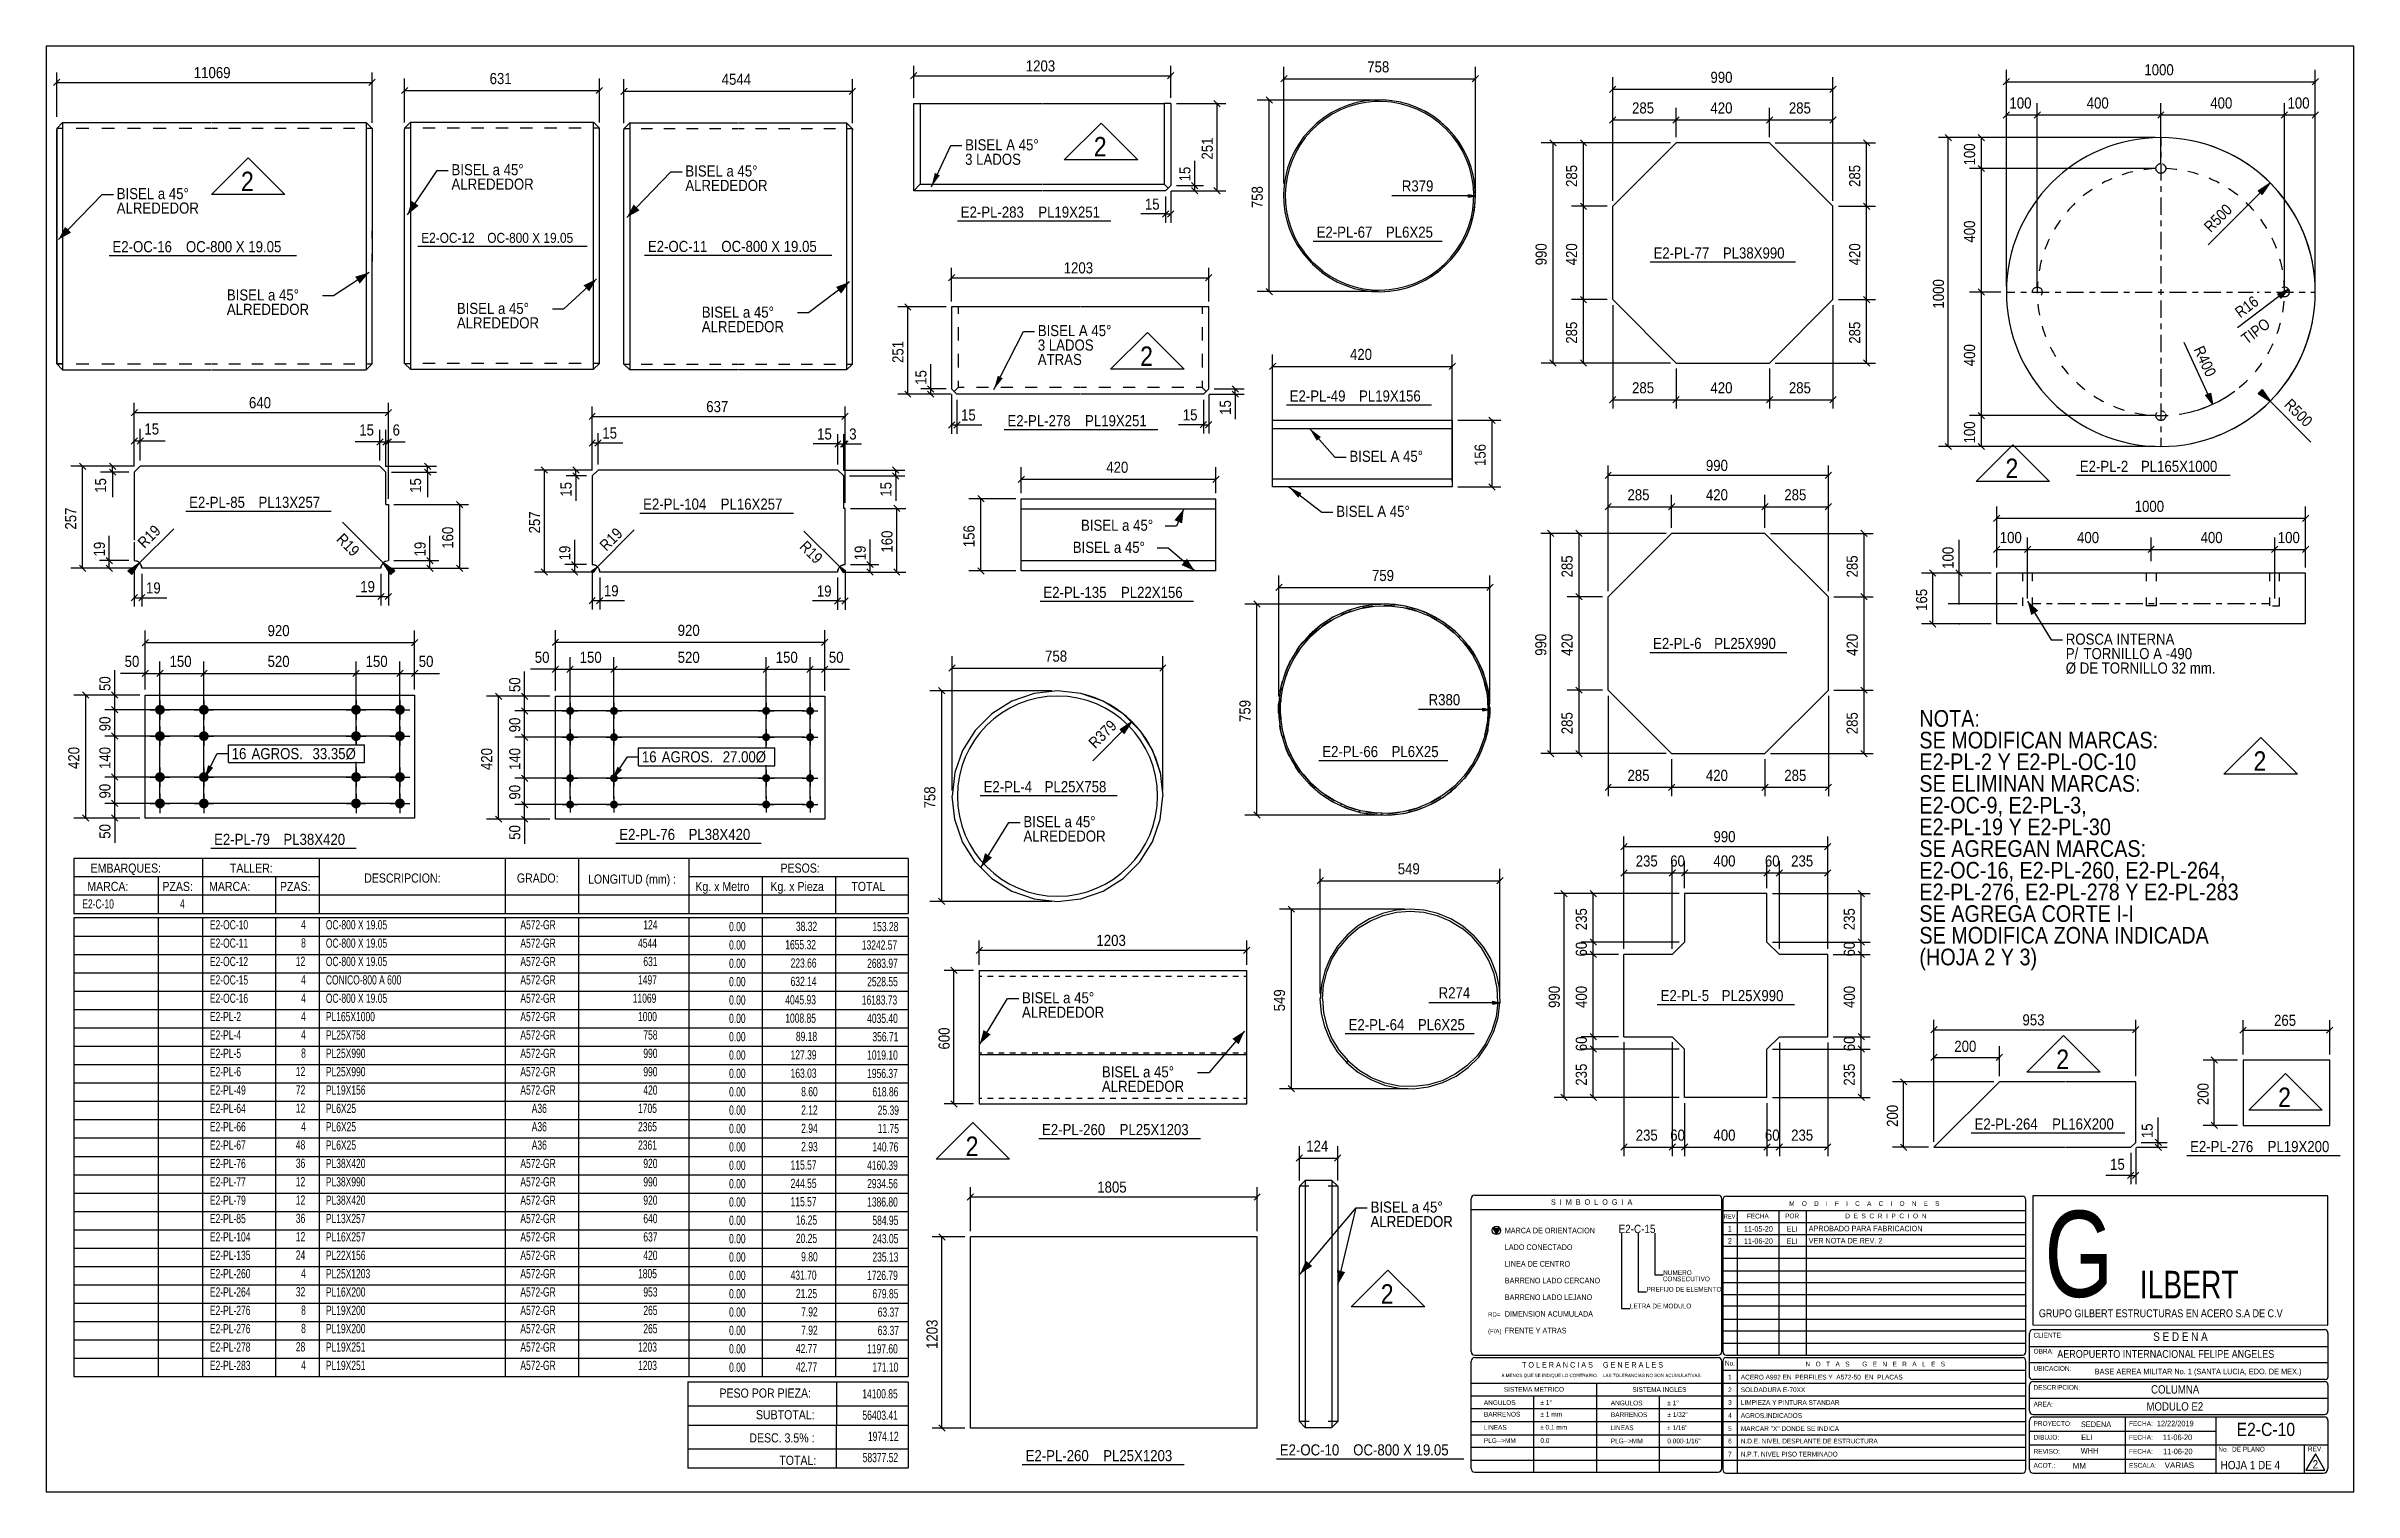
# Model space of a CAD drawing. Header units: millimetres. Extents: x 67 to 383, y 106 to 148.
# Drawn here: x 67.4 to 134.1, y 106.1 to 147.9 of the extents above; entities that cross this region are included whole.
import ezdxf

# ---------------------------------------------------------------- set-up
doc = ezdxf.new("R2010")
doc.units = ezdxf.units.MM
doc.linetypes.add('XKITLINE00', pattern=[0])
doc.styles.add('@ARIAL_UNICODE_MS', font='ARIAL.TTF')
doc.styles.add('ARIAL', font='ARIAL.TTF')
doc.styles.add('ARIAL_', font='ARIAL.TTF')
doc.styles.add('ARIAL_NARROW', font='ARIALN.TTF')
doc.styles.add('ARIALN', font='ARIAL.TTF')
doc.styles.add('ARIALUNI', font='ARIAL.TTF')
doc.styles.add('BELL_MT', font='BELL.TTF')

msp = doc.modelspace()

# ---------------------------------------------------------------- texts
at = {"color": 3, "width": 0.85}
for s, height, style, p in [('11069', 0.3218, 'ARIAL', (71.644, 147.02)), ('631', 0.3218, 'ARIAL', (80.203, 146.848)), ('4544', 0.3218, 'ARIAL', (86.917, 146.827)), ('1203', 0.3218, 'ARIAL', (95.715, 147.213)), ('758', 0.3218, 'ARIAL', (105.595, 147.186)), ('990', 0.3218, 'ARIAL', (115.524, 146.883)), ('1000', 0.3218, 'ARIAL', (128.078, 147.101)), ('285', 0.3218, 'ARIAL', (113.256, 145.997)), ('420', 0.3218, 'ARIAL', (115.524, 145.997)), ('285', 0.3218, 'ARIAL', (117.793, 145.997)), ('100', 0.3218, 'ARIAL', (124.175, 146.14)), ('400', 0.3218, 'ARIAL', (126.41, 146.14)), ('400', 0.3218, 'ARIAL', (129.985, 146.14)), ('100', 0.3218, 'ARIAL', (132.22, 146.14)), ('2', 0.563, 'ARIAL', (97.683, 144.756)), ('2', 0.563, 'ARIAL', (73.008, 143.751)), ('R379', 0.3218, 'ARIAL', (106.595, 143.741)), ('E2-PL-283', 0.3218, 'ARIAL_', (93.833, 142.983)), ('PL19X251', 0.3218, 'ARIAL_', (96.077, 142.983)), ('15', 0.3218, 'ARIAL', (99.161, 143.214)), ('E2-OC-16', 0.3218, 'ARIAL_', (69.291, 141.983)), ('OC-800 X 19.05', 0.32177, 'ARIAL_', (71.416, 141.983)), ('E2-OC-12', 0.2896, 'ARIAL_', (78.223, 142.254)), ('OC-800 X 19.05', 0.28959, 'ARIAL_', (80.135, 142.254)), ('E2-OC-11', 0.3218, 'ARIAL_', (84.782, 141.99)), ('OC-800 X 19.05', 0.32177, 'ARIAL_', (86.906, 141.99)), ('E2-PL-67', 0.3218, 'ARIAL_', (104.129, 142.403)), ('PL6X25', 0.3218, 'ARIAL_', (106.135, 142.403)), ('1203', 0.3218, 'ARIAL', (96.812, 141.37)), ('E2-PL-77', 0.3218, 'ARIAL_', (113.877, 141.801)), ('PL38X990', 0.3218, 'ARIAL_', (115.883, 141.801)), ('2', 0.563, 'ARIAL', (99.023, 138.693)), ('420', 0.3218, 'ARIAL', (105.095, 138.866)), ('285', 0.3218, 'ARIAL', (113.256, 137.9)), ('420', 0.3218, 'ARIAL', (115.524, 137.9)), ('285', 0.3218, 'ARIAL', (117.793, 137.9)), ('640', 0.3218, 'ARIAL', (73.24, 137.469)), ('637', 0.3218, 'ARIAL', (86.47, 137.356)), ('E2-PL-49', 0.3218, 'ARIAL_', (103.351, 137.664)), ('PL19X156', 0.3218, 'ARIAL_', (105.357, 137.664)), ('15', 0.3218, 'ARIAL', (70.215, 136.709)), ('15', 0.3218, 'ARIAL', (76.431, 136.68)), ('6', 0.322, 'ARIAL', (77.395, 136.68)), ('15', 0.3218, 'ARIAL', (83.463, 136.591)), ('15', 0.3218, 'ARIAL', (89.679, 136.563)), ('3', 0.322, 'ARIAL', (90.607, 136.563)), ('15', 0.3218, 'ARIAL', (93.842, 137.112)), ('E2-PL-278', 0.3218, 'ARIAL_', (95.186, 136.948)), ('PL19X251', 0.3218, 'ARIAL_', (97.43, 136.948)), ('15', 0.3218, 'ARIAL', (100.258, 137.117)), ('420', 0.3218, 'ARIAL', (98.044, 135.601)), ('990', 0.3218, 'ARIAL', (115.392, 135.653)), ('2', 0.563, 'ARIAL', (124.059, 135.449)), ('E2-PL-2', 0.3218, 'ARIAL_', (126.211, 135.628)), ('PL165X1000', 0.3218, 'ARIAL_', (127.979, 135.628)), ('E2-PL-85', 0.3218, 'ARIAL_', (71.509, 134.587)), ('PL13X257', 0.3218, 'ARIAL_', (73.515, 134.587)), ('285', 0.3218, 'ARIAL', (113.124, 134.804)), ('420', 0.3218, 'ARIAL', (115.392, 134.804)), ('285', 0.3218, 'ARIAL', (117.661, 134.804)), ('E2-PL-104', 0.3218, 'ARIAL_', (84.644, 134.534)), ('PL16X257', 0.3218, 'ARIAL_', (86.889, 134.534)), ('1000', 0.3218, 'ARIAL', (127.798, 134.469)), ('100', 0.3218, 'ARIAL', (123.895, 133.568)), ('400', 0.3218, 'ARIAL', (126.13, 133.568)), ('400', 0.3218, 'ARIAL', (129.705, 133.568)), ('100', 0.3218, 'ARIAL', (131.939, 133.568)), ('19', 0.3218, 'ARIAL', (70.261, 132.11)), ('19', 0.3218, 'ARIAL', (76.458, 132.147)), ('19', 0.3218, 'ARIAL', (83.509, 132.028)), ('19', 0.3218, 'ARIAL', (89.67, 132.02)), ('E2-PL-135', 0.3218, 'ARIAL_', (96.224, 131.981)), ('PL22X156', 0.3218, 'ARIAL_', (98.469, 131.981)), ('759', 0.3218, 'ARIAL', (105.731, 132.469)), ('920', 0.3218, 'ARIAL', (73.778, 130.875)), ('920', 0.3218, 'ARIAL', (85.644, 130.883)), ('50', 0.3218, 'ARIAL', (69.643, 129.984)), ('150', 0.3218, 'ARIAL', (70.942, 129.984)), ('520', 0.3218, 'ARIAL', (73.778, 129.984)), ('150', 0.3218, 'ARIAL', (76.615, 129.984)), ('50', 0.3218, 'ARIAL', (78.152, 129.984)), ('50', 0.3218, 'ARIAL', (81.509, 130.102)), ('150', 0.3218, 'ARIAL', (82.808, 130.102)), ('520', 0.3218, 'ARIAL', (85.644, 130.102)), ('150', 0.3218, 'ARIAL', (88.481, 130.102)), ('50', 0.3218, 'ARIAL', (90.018, 130.102)), ('758', 0.3218, 'ARIAL', (96.274, 130.135)), ('E2-PL-6', 0.3218, 'ARIAL_', (113.864, 130.503)), ('PL25X990', 0.3218, 'ARIAL_', (115.632, 130.503)), ('R380', 0.3218, 'ARIAL', (107.37, 128.875)), ('NOTA:', 0.4827, 'ARIAL', (121.568, 128.253)), ('16', 0.3218, 'ARIAL', (72.74, 127.315)), ('AGROS.', 0.3218, 'ARIAL', (73.314, 127.315)), ('33.35Ø', 0.3218, 'ARIAL', (75.079, 127.315)), ('16', 0.3218, 'ARIAL', (84.608, 127.222)), ('AGROS.', 0.3218, 'ARIAL', (85.182, 127.222)), ('27.00Ø', 0.3218, 'ARIAL', (86.947, 127.222)), ('E2-PL-66', 0.3218, 'ARIAL_', (104.293, 127.375)), ('PL6X25', 0.3218, 'ARIAL_', (106.299, 127.375)), ('SE MODIFICAN MARCAS:', 0.48265, 'ARIAL', (121.568, 127.626)), ('2', 0.563, 'ARIAL', (131.235, 126.979)), ('285', 0.3218, 'ARIAL', (113.124, 126.686)), ('420', 0.3218, 'ARIAL', (115.392, 126.686)), ('285', 0.3218, 'ARIAL', (117.661, 126.686)), ('SE ELIMINAN MARCAS:', 0.48265, 'ARIAL', (121.568, 126.371)), ('E2-PL-2 Y E2-PL-OC-10', 0.48265, 'ARIAL', (121.568, 126.998)), ('E2-PL-4', 0.3218, 'ARIAL_', (94.494, 126.358)), ('PL25X758', 0.3218, 'ARIAL_', (96.261, 126.358)), ('E2-OC-9, E2-PL-3, ', 0.48265, 'ARIAL', (121.568, 125.743)), ('E2-PL-19 Y E2-PL-30', 0.48265, 'ARIAL', (121.568, 125.116)), ('E2-PL-79', 0.3218, 'ARIAL_', (72.231, 124.834)), ('PL38X420', 0.3218, 'ARIAL_', (74.237, 124.834)), ('E2-PL-76', 0.3218, 'ARIAL_', (83.953, 124.977)), ('PL38X420', 0.3218, 'ARIAL_', (85.959, 124.977)), ('990', 0.3218, 'ARIAL', (115.611, 124.913)), ('SE AGREGAN MARCAS:', 0.48265, 'ARIAL', (121.568, 124.489)), ('549', 0.3218, 'ARIAL', (106.477, 123.983)), ('235', 0.3218, 'ARIAL', (113.362, 124.209)), ('60', 0.3218, 'ARIAL', (114.36, 124.209)), ('400', 0.3218, 'ARIAL', (115.611, 124.209)), ('60', 0.3218, 'ARIAL', (117.1, 124.209)), ('235', 0.3218, 'ARIAL', (117.859, 124.209)), ('E2-OC-16, E2-PL-260, E2-PL-264,', 0.48265, 'ARIAL', (121.568, 123.861)), ('E2-PL-276, E2-PL-278 Y E2-PL-283', 0.48265, 'ARIAL', (121.568, 123.234)), ('SE AGREGA CORTE I-I', 0.48265, 'ARIAL', (121.568, 122.606)), ('1203', 0.3218, 'ARIAL', (97.76, 121.911)), ('SE MODIFICA ZONA INDICADA ', 0.48265, 'ARIAL', (121.568, 121.979)), ('(HOJA 2 Y 3)', 0.48265, 'ARIAL', (121.568, 121.351)), ('R274', 0.3218, 'ARIAL', (107.66, 120.394)), ('E2-PL-5', 0.3218, 'ARIAL_', (114.083, 120.314)), ('PL25X990', 0.3218, 'ARIAL_', (115.85, 120.314)), ('E2-PL-64', 0.3218, 'ARIAL_', (105.054, 119.472)), ('PL6X25', 0.3218, 'ARIAL_', (107.059, 119.472)), ('953', 0.3218, 'ARIAL', (124.551, 119.612)), ('265', 0.3218, 'ARIAL', (131.83, 119.599)), ('200', 0.3218, 'ARIAL', (122.579, 118.847)), ('2', 0.563, 'ARIAL', (125.529, 118.351)), ('2', 0.563, 'ARIAL', (131.948, 117.251)), ('E2-PL-264', 0.3218, 'ARIAL_', (123.165, 116.599)), ('PL16X200', 0.3218, 'ARIAL_', (125.409, 116.599)), ('2', 0.563, 'ARIAL', (93.975, 115.834)), ('E2-PL-260', 0.3218, 'ARIAL_', (96.185, 116.437)), ('PL25X1203', 0.3218, 'ARIAL_', (98.43, 116.437)), ('124', 0.3218, 'ARIAL', (103.828, 115.959)), ('235', 0.3218, 'ARIAL', (113.362, 116.276)), ('60', 0.3218, 'ARIAL', (114.36, 116.276)), ('400', 0.3218, 'ARIAL', (115.611, 116.276)), ('60', 0.3218, 'ARIAL', (117.1, 116.276)), ('235', 0.3218, 'ARIAL', (117.859, 116.276)), ('E2-PL-276', 0.3218, 'ARIAL_', (129.401, 115.947)), ('PL19X200', 0.3218, 'ARIAL_', (131.645, 115.947)), ('15', 0.3218, 'ARIAL', (127.087, 115.433)), ('1805', 0.3218, 'ARIAL', (97.783, 114.773)), ('2', 0.563, 'ARIAL', (105.985, 111.561)), ('(F/A)', 0.1287, '@ARIAL_UNICODE_MS', (109.09, 110.701)), ('RD=', 0.1287, '@ARIAL_UNICODE_MS', (109.09, 111.184)), ('E2-OC-10', 0.3218, 'ARIAL_', (103.064, 107.17)), ('OC-800 X 19.05', 0.32177, 'ARIAL_', (105.188, 107.17)), ('E2-PL-260', 0.3218, 'ARIAL_', (95.71, 107.003)), ('PL25X1203', 0.3218, 'ARIAL_', (97.955, 107.003))]:
    msp.add_text(s, height=height, dxfattribs=dict(at, style=style)).set_placement(p)
at = {"color": 1, "style": 'ARIAL', "width": 0.85}
for s, height, p in [('BISEL A 45° ', 0.32177, (93.96, 144.93)), ('BISEL a 45°', 0.32177, (79.1, 144.211)), ('BISEL a 45°', 0.32177, (85.866, 144.173)), ('3 LADOS', 0.3218, (93.96, 144.512)), ('BISEL a 45°', 0.32177, (69.414, 143.518)), ('ALREDEDOR', 0.3218, (79.1, 143.793)), ('ALREDEDOR', 0.3218, (85.866, 143.755)), ('ALREDEDOR', 0.3218, (69.414, 143.1)), ('BISEL a 45°', 0.32177, (72.601, 140.587)), ('ALREDEDOR', 0.3218, (72.601, 140.169)), ('BISEL a 45°', 0.32177, (79.255, 140.197)), ('BISEL a 45°', 0.32177, (86.341, 140.089)), ('ALREDEDOR', 0.3218, (79.255, 139.779)), ('ALREDEDOR', 0.3218, (86.341, 139.67)), ('BISEL A 45° ', 0.32177, (96.063, 139.555)), ('ATRAS', 0.3218, (96.063, 138.718)), ('3 LADOS', 0.3218, (96.063, 139.137)), ('BISEL A 45° ', 0.32177, (105.079, 135.918)), ('BISEL a 45°', 0.32177, (97.313, 133.923)), ('BISEL A 45° ', 0.32177, (104.697, 134.325)), ('BISEL a 45°', 0.32177, (97.075, 133.284)), ('ROSCA INTERNA ', 0.32177, (125.805, 130.628)), ('P/', 0.3218, (125.805, 130.21)), (' TORNILLO A -490', 0.32177, (126.21, 130.21)), ('Ø DE TORNILLO 32 mm.', 0.32177, (125.805, 129.791)), ('BISEL a 45°', 0.32177, (95.647, 125.347)), ('ALREDEDOR', 0.3218, (95.647, 124.929)), ('BISEL a 45°', 0.32177, (95.607, 120.251)), ('ALREDEDOR', 0.3218, (95.607, 119.833)), ('BISEL a 45°', 0.32177, (97.918, 118.108)), ('ALREDEDOR', 0.3218, (97.918, 117.689)), ('BISEL a 45°', 0.32177, (105.689, 114.194)), ('BISEL a 45°', 0.32177, (105.692, 114.195)), ('ALREDEDOR', 0.3218, (105.689, 113.775)), ('ALREDEDOR', 0.3218, (105.692, 113.777))]:
    msp.add_text(s, height=height, dxfattribs=at).set_placement(p)
at = {"color": 3, "style": 'ARIAL', "width": 0.85}
for s, rotation, p in [('251', 90.00021, (101.125, 144.665)), ('100', 90.00021, (123.18, 144.495)), ('15', 90.00021, (100.479, 144.033)), ('285', 90.00021, (111.666, 143.872)), ('285', 90.00021, (119.858, 143.872)), ('758', 90.00021, (102.573, 143.258)), ('400', 90.00021, (123.18, 142.261)), ('R500', 45.00011, (129.998, 142.535)), ('990', 90.00021, (110.786, 141.604)), ('420', 90.00021, (111.666, 141.604)), ('420', 90.00021, (119.858, 141.604)), ('1000', 90.00021, (122.281, 140.354)), ('R16', 37.01307, (130.855, 140.066)), ('285', 90.00021, (111.666, 139.336)), ('285', 90.00021, (119.858, 139.336)), ('251', 90.00021, (92.177, 138.78)), ('400', 90.00021, (123.18, 138.686)), ('R400', -65.24843, (129.496, 139.176)), ('15', 90.00021, (92.842, 138.147)), ('15', 90.00021, (101.651, 137.278)), ('R500', -45.00011, (132.1, 137.548)), ('100', 90.00021, (123.18, 136.451)), ('156', 90.00021, (109.021, 135.798)), ('15', 90.00021, (69.108, 135.022)), ('15', 90.00021, (78.221, 135.022)), ('15', 90.00021, (82.575, 134.911)), ('15', 90.00021, (91.829, 134.911)), ('257', 90.00021, (68.243, 133.958)), ('257', 90.00021, (81.663, 133.847)), ('19', 90.00021, (69.072, 133.18)), ('R19', 45.00011, (70.216, 133.396)), ('R19', -45.00011, (75.746, 133.651)), ('19', 90.00021, (78.35, 133.18)), ('160', 90.00021, (79.152, 133.404)), ('R19', 45.00011, (83.581, 133.317)), ('R19', -45.00011, (89.144, 133.44)), ('160', 90.00021, (91.859, 133.292)), ('156', 90.00021, (94.232, 133.449)), ('19', 90.00021, (82.539, 133.068)), ('19', 90.00021, (91.084, 133.069)), ('285', 90.00021, (111.536, 132.574)), ('285', 90.00021, (119.785, 132.574)), ('100', 90.00021, (122.558, 132.823)), ('165', 90.00021, (121.793, 131.606)), ('990', 90.00021, (110.776, 130.306)), ('420', 90.00021, (111.536, 130.306)), ('420', 90.00021, (119.785, 130.306)), ('50', 90.00021, (69.232, 129.288)), ('50', 90.00021, (81.091, 129.257)), ('759', 90.00021, (102.217, 128.392)), ('90', 90.00021, (69.232, 128.124)), ('90', 90.00021, (81.091, 128.093)), ('R379', 45.00011, (97.727, 127.604)), ('285', 90.00021, (111.536, 128.037)), ('285', 90.00021, (119.785, 128.037)), ('420', 90.00021, (68.333, 127.031)), ('140', 90.00021, (69.232, 127.031)), ('420', 90.00021, (80.277, 127)), ('140', 90.00021, (81.091, 127)), ('90', 90.00021, (69.232, 126.177)), ('90', 90.00021, (81.091, 126.145)), ('758', 90.00021, (93.099, 125.889)), ('50', 90.00021, (69.232, 125.013)), ('50', 90.00021, (81.091, 124.982)), ('235', 90.00021, (111.948, 122.366)), ('235', 90.00021, (119.701, 122.366)), ('60', 90.00021, (111.948, 121.606)), ('60', 90.00021, (119.701, 121.606)), ('549', 90.00021, (103.215, 120.02)), ('990', 90.00021, (111.165, 120.117)), ('400', 90.00021, (111.948, 120.117)), ('400', 90.00021, (119.701, 120.117)), ('600', 90.00021, (93.513, 118.914)), ('60', 90.00021, (111.948, 118.866)), ('60', 90.00021, (119.701, 118.866)), ('235', 90.00021, (111.948, 117.869)), ('235', 90.00021, (119.701, 117.869)), ('200', 90.00021, (129.938, 117.306)), ('200', 90.00021, (120.949, 116.676)), ('15', 90.00021, (128.321, 116.35)), ('1203', 90.00021, (93.164, 110.25))]:
    msp.add_text(s, height=0.3218, rotation=rotation, dxfattribs=at).set_placement(p)
at = {"color": 1, "style": 'ARIAL', "width": 0.85}
msp.add_text('TIPO', height=0.3218, rotation=37.31101, dxfattribs=at).set_placement((131.042, 139.302))
at = {"color": 6, "style": 'ARIAL_NARROW', "width": 1.008832}
for s, height, p in [('EMBARQUES:', 0.2645, (68.659, 124.032)), ('TALLER:', 0.2645, (72.689, 124.032)), ('PESOS:', 0.2645, (88.617, 124.032)), ('MARCA:', 0.2645, (68.563, 123.501)), ('PZAS:', 0.2645, (70.735, 123.501)), ('MARCA:', 0.2645, (72.086, 123.501)), ('PZAS:', 0.2645, (74.137, 123.501)), ('DESCRIPCION:', 0.26449, (76.575, 123.743)), ('GRADO:', 0.2645, (80.991, 123.743)), ('LONGITUD (mm) :', 0.26449, (83.05, 123.713)), ('Kg. x Metro', 0.26449, (86.155, 123.501)), ('Kg. x Pieza', 0.26449, (88.327, 123.501)), ('TOTAL', 0.2645, (90.668, 123.501)), ('PESO POR PIEZA:', 0.26449, (86.852, 108.842)), ('SUBTOTAL:', 0.2645, (87.908, 108.215)), ('DESC. 3.5% :', 0.26449, (87.717, 107.546)), ('TOTAL:', 0.2645, (88.584, 106.895))]:
    msp.add_text(s, height=height, dxfattribs=at).set_placement(p)
at = {"color": 5}
for s, height, style, width, p in [('E2-C-10', 0.2655, 'ARIAL_NARROW', 0.807066, (68.418, 122.995)), ('4', 0.265, 'ARIAL_NARROW', 0.807066, (71.244, 122.995)), ('E2-OC-10', 0.2655, 'ARIAL_NARROW', 0.807066, (72.11, 122.391)), ('4', 0.265, 'ARIAL_NARROW', 0.807066, (74.749, 122.397)), ('OC-800 X 19.05', 0.26546, 'ARIAL_NARROW', 0.807066, (75.465, 122.391)), ('A572-GR', 0.2655, 'ARIAL_NARROW', 0.807066, (81.092, 122.391)), ('124', 0.2655, 'ARIAL_NARROW', 0.807066, (84.65, 122.391)), ('0.00', 0.2655, 'ARIAL_NARROW', 0.807066, (87.131, 122.339)), ('38.32', 0.2655, 'ARIAL_NARROW', 0.807066, (89.064, 122.346)), ('153.28', 0.2655, 'ARIAL_NARROW', 0.807066, (91.278, 122.339)), ('E2-OC-11', 0.2655, 'ARIAL_NARROW', 0.807066, (72.11, 121.86)), ('E2-OC-12', 0.2655, 'ARIAL_NARROW', 0.807066, (72.11, 121.329)), ('12', 0.2655, 'ARIAL_NARROW', 0.807066, (74.596, 121.335)), ('8', 0.265, 'ARIAL_NARROW', 0.807066, (74.749, 121.866)), ('OC-800 X 19.05', 0.26546, 'ARIAL_NARROW', 0.807066, (75.465, 121.86)), ('OC-800 X 19.05', 0.26546, 'ARIAL_NARROW', 0.807066, (75.465, 121.329)), ('A572-GR', 0.2655, 'ARIAL_NARROW', 0.807066, (81.092, 121.86)), ('A572-GR', 0.2655, 'ARIAL_NARROW', 0.807066, (81.092, 121.329)), ('4544', 0.2655, 'ARIAL_NARROW', 0.807066, (84.497, 121.86)), ('631', 0.2655, 'ARIAL_NARROW', 0.807066, (84.65, 121.329)), ('0.00', 0.2655, 'ARIAL_NARROW', 0.807066, (87.131, 121.808)), ('0.00', 0.2655, 'ARIAL_NARROW', 0.807066, (87.131, 121.277)), ('1655.32', 0.2655, 'ARIAL_NARROW', 0.807066, (88.757, 121.815)), ('223.66', 0.2655, 'ARIAL_NARROW', 0.807066, (88.911, 121.284)), ('13242.57', 0.2655, 'ARIAL_NARROW', 0.807066, (90.971, 121.808)), ('2683.97', 0.2655, 'ARIAL_NARROW', 0.807066, (91.125, 121.277)), ('E2-OC-15', 0.2655, 'ARIAL_NARROW', 0.807066, (72.11, 120.797)), ('4', 0.265, 'ARIAL_NARROW', 0.807066, (74.749, 120.803)), ('CONICO-800 A 600', 0.26546, 'ARIAL_NARROW', 0.807066, (75.465, 120.797)), ('A572-GR', 0.2655, 'ARIAL_NARROW', 0.807066, (81.092, 120.797)), ('1497', 0.2655, 'ARIAL_NARROW', 0.807066, (84.497, 120.797)), ('0.00', 0.2655, 'ARIAL_NARROW', 0.807066, (87.131, 120.746)), ('632.14', 0.2655, 'ARIAL_NARROW', 0.807066, (88.911, 120.753)), ('2528.55', 0.2655, 'ARIAL_NARROW', 0.807066, (91.125, 120.746)), ('E2-OC-16', 0.2655, 'ARIAL_NARROW', 0.807066, (72.11, 120.266)), ('4', 0.265, 'ARIAL_NARROW', 0.807066, (74.749, 120.272)), ('OC-800 X 19.05', 0.26546, 'ARIAL_NARROW', 0.807066, (75.465, 120.266)), ('A572-GR', 0.2655, 'ARIAL_NARROW', 0.807066, (81.092, 120.266)), ('11069', 0.2655, 'ARIAL_NARROW', 0.807066, (84.344, 120.266)), ('0.00', 0.2655, 'ARIAL_NARROW', 0.807066, (87.131, 120.214)), ('4045.93', 0.2655, 'ARIAL_NARROW', 0.807066, (88.757, 120.221)), ('16183.73', 0.2655, 'ARIAL_NARROW', 0.807066, (90.971, 120.215)), ('E2-PL-2', 0.2655, 'ARIAL_NARROW', 0.807066, (72.11, 119.735)), ('4', 0.265, 'ARIAL_NARROW', 0.807066, (74.749, 119.741)), ('PL165X1000', 0.2655, 'ARIAL_NARROW', 0.807066, (75.465, 119.735)), ('A572-GR', 0.2655, 'ARIAL_NARROW', 0.807066, (81.092, 119.735)), ('1000', 0.2655, 'ARIAL_NARROW', 0.807066, (84.497, 119.735)), ('0.00', 0.2655, 'ARIAL_NARROW', 0.807066, (87.131, 119.683)), ('1008.85', 0.2655, 'ARIAL_NARROW', 0.807066, (88.757, 119.69)), ('4035.40', 0.2655, 'ARIAL_NARROW', 0.807066, (91.125, 119.683)), ('E2-PL-4', 0.2655, 'ARIAL_NARROW', 0.807066, (72.11, 119.204)), ('E2-PL-5', 0.2655, 'ARIAL_NARROW', 0.807066, (72.11, 118.673)), ('4', 0.265, 'ARIAL_NARROW', 0.807066, (74.749, 119.21)), ('8', 0.265, 'ARIAL_NARROW', 0.807066, (74.749, 118.679)), ('PL25X758', 0.2655, 'ARIAL_NARROW', 0.807066, (75.465, 119.204)), ('PL25X990', 0.2655, 'ARIAL_NARROW', 0.807066, (75.465, 118.673)), ('A572-GR', 0.2655, 'ARIAL_NARROW', 0.807066, (81.092, 119.204)), ('A572-GR', 0.2655, 'ARIAL_NARROW', 0.807066, (81.092, 118.673)), ('990', 0.2655, 'ARIAL_NARROW', 0.807066, (84.65, 118.673)), ('758', 0.2655, 'ARIAL_NARROW', 0.807066, (84.65, 119.204)), ('0.00', 0.2655, 'ARIAL_NARROW', 0.807066, (87.131, 119.152)), ('0.00', 0.2655, 'ARIAL_NARROW', 0.807066, (87.131, 118.621)), ('127.39', 0.2655, 'ARIAL_NARROW', 0.807066, (88.911, 118.628)), ('89.18', 0.2655, 'ARIAL_NARROW', 0.807066, (89.064, 119.159)), ('1019.10', 0.2655, 'ARIAL_NARROW', 0.807066, (91.125, 118.621)), ('356.71', 0.2655, 'ARIAL_NARROW', 0.807066, (91.278, 119.152)), ('E2-PL-6', 0.2655, 'ARIAL_NARROW', 0.807066, (72.11, 118.141)), ('12', 0.2655, 'ARIAL_NARROW', 0.807066, (74.596, 118.147)), ('PL25X990', 0.2655, 'ARIAL_NARROW', 0.807066, (75.465, 118.141)), ('A572-GR', 0.2655, 'ARIAL_NARROW', 0.807066, (81.092, 118.141)), ('990', 0.2655, 'ARIAL_NARROW', 0.807066, (84.65, 118.141)), ('0.00', 0.2655, 'ARIAL_NARROW', 0.807066, (87.131, 118.09)), ('163.03', 0.2655, 'ARIAL_NARROW', 0.807066, (88.911, 118.097)), ('1956.37', 0.2655, 'ARIAL_NARROW', 0.807066, (91.125, 118.09)), ('E2-PL-49', 0.2655, 'ARIAL_NARROW', 0.807066, (72.11, 117.61)), ('72', 0.2655, 'ARIAL_NARROW', 0.807066, (74.596, 117.616)), ('PL19X156', 0.2655, 'ARIAL_NARROW', 0.807066, (75.465, 117.61)), ('A572-GR', 0.2655, 'ARIAL_NARROW', 0.807066, (81.092, 117.61)), ('420', 0.2655, 'ARIAL_NARROW', 0.807066, (84.65, 117.61)), ('0.00', 0.2655, 'ARIAL_NARROW', 0.807066, (87.131, 117.558)), ('8.60', 0.2655, 'ARIAL_NARROW', 0.807066, (89.217, 117.565)), ('618.86', 0.2655, 'ARIAL_NARROW', 0.807066, (91.278, 117.559)), ('E2-PL-64', 0.2655, 'ARIAL_NARROW', 0.807066, (72.11, 117.079)), ('12', 0.2655, 'ARIAL_NARROW', 0.807066, (74.596, 117.085)), ('PL6X25', 0.2655, 'ARIAL_NARROW', 0.807066, (75.465, 117.079)), ('A36', 0.2655, 'ARIAL_NARROW', 0.807066, (81.421, 117.079)), ('1705', 0.2655, 'ARIAL_NARROW', 0.807066, (84.497, 117.079)), ('0.00', 0.2655, 'ARIAL_NARROW', 0.807066, (87.131, 117.027)), ('2.12', 0.2655, 'ARIAL_NARROW', 0.807066, (89.217, 117.034)), ('25.39', 0.2655, 'ARIAL_NARROW', 0.807066, (91.431, 117.027)), ('E2-PL-66', 0.2655, 'ARIAL_NARROW', 0.807066, (72.11, 116.548)), ('E2-PL-67', 0.2655, 'ARIAL_NARROW', 0.807066, (72.11, 116.017)), ('48', 0.2655, 'ARIAL_NARROW', 0.807066, (74.596, 116.023)), ('4', 0.265, 'ARIAL_NARROW', 0.807066, (74.749, 116.554)), ('PL6X25', 0.2655, 'ARIAL_NARROW', 0.807066, (75.465, 116.548)), ('PL6X25', 0.2655, 'ARIAL_NARROW', 0.807066, (75.465, 116.017)), ('A36', 0.2655, 'ARIAL_NARROW', 0.807066, (81.421, 116.548)), ('A36', 0.2655, 'ARIAL_NARROW', 0.807066, (81.421, 116.017)), ('2365', 0.2655, 'ARIAL_NARROW', 0.807066, (84.497, 116.548)), ('2361', 0.2655, 'ARIAL_NARROW', 0.807066, (84.497, 116.017)), ('0.00', 0.2655, 'ARIAL_NARROW', 0.807066, (87.131, 116.496)), ('0.00', 0.2655, 'ARIAL_NARROW', 0.807066, (87.131, 115.965)), ('2.94', 0.2655, 'ARIAL_NARROW', 0.807066, (89.217, 116.503)), ('2.93', 0.2655, 'ARIAL_NARROW', 0.807066, (89.217, 115.972)), ('140.76', 0.2655, 'ARIAL_NARROW', 0.807066, (91.278, 115.965)), ('11.75', 0.2655, 'ARIAL_NARROW', 0.807066, (91.431, 116.496)), ('E2-PL-76', 0.2655, 'ARIAL_NARROW', 0.807066, (72.11, 115.485)), ('36', 0.2655, 'ARIAL_NARROW', 0.807066, (74.596, 115.491)), ('PL38X420', 0.2655, 'ARIAL_NARROW', 0.807066, (75.465, 115.485)), ('A572-GR', 0.2655, 'ARIAL_NARROW', 0.807066, (81.092, 115.485)), ('920', 0.2655, 'ARIAL_NARROW', 0.807066, (84.65, 115.485)), ('0.00', 0.2655, 'ARIAL_NARROW', 0.807066, (87.131, 115.434)), ('115.57', 0.2655, 'ARIAL_NARROW', 0.807066, (88.911, 115.441)), ('4160.39', 0.2655, 'ARIAL_NARROW', 0.807066, (91.125, 115.434)), ('E2-PL-77', 0.2655, 'ARIAL_NARROW', 0.807066, (72.11, 114.954)), ('12', 0.2655, 'ARIAL_NARROW', 0.807066, (74.596, 114.96)), ('PL38X990', 0.2655, 'ARIAL_NARROW', 0.807066, (75.465, 114.954)), ('A572-GR', 0.2655, 'ARIAL_NARROW', 0.807066, (81.092, 114.954)), ('990', 0.2655, 'ARIAL_NARROW', 0.807066, (84.65, 114.954)), ('0.00', 0.2655, 'ARIAL_NARROW', 0.807066, (87.131, 114.902)), ('244.55', 0.2655, 'ARIAL_NARROW', 0.807066, (88.911, 114.909)), ('2934.56', 0.2655, 'ARIAL_NARROW', 0.807066, (91.125, 114.903)), ('E2-PL-79', 0.2655, 'ARIAL_NARROW', 0.807066, (72.11, 114.423)), ('12', 0.2655, 'ARIAL_NARROW', 0.807066, (74.596, 114.429)), ('PL38X420', 0.2655, 'ARIAL_NARROW', 0.807066, (75.465, 114.423)), ('A572-GR', 0.2655, 'ARIAL_NARROW', 0.807066, (81.092, 114.423)), ('920', 0.2655, 'ARIAL_NARROW', 0.807066, (84.65, 114.423)), ('0.00', 0.2655, 'ARIAL_NARROW', 0.807066, (87.131, 114.371)), ('115.57', 0.2655, 'ARIAL_NARROW', 0.807066, (88.911, 114.378)), ('1386.80', 0.2655, 'ARIAL_NARROW', 0.807066, (91.125, 114.371)), ('E2-PL-85', 0.2655, 'ARIAL_NARROW', 0.807066, (72.11, 113.892)), ('E2-PL-104', 0.2655, 'ARIAL_NARROW', 0.807066, (72.11, 113.361)), ('36', 0.2655, 'ARIAL_NARROW', 0.807066, (74.596, 113.898)), ('12', 0.2655, 'ARIAL_NARROW', 0.807066, (74.596, 113.367)), ('PL13X257', 0.2655, 'ARIAL_NARROW', 0.807066, (75.465, 113.892)), ('PL16X257', 0.2655, 'ARIAL_NARROW', 0.807066, (75.465, 113.361)), ('A572-GR', 0.2655, 'ARIAL_NARROW', 0.807066, (81.092, 113.892)), ('A572-GR', 0.2655, 'ARIAL_NARROW', 0.807066, (81.092, 113.361)), ('640', 0.2655, 'ARIAL_NARROW', 0.807066, (84.65, 113.892)), ('637', 0.2655, 'ARIAL_NARROW', 0.807066, (84.65, 113.361)), ('0.00', 0.2655, 'ARIAL_NARROW', 0.807066, (87.131, 113.84)), ('0.00', 0.2655, 'ARIAL_NARROW', 0.807066, (87.131, 113.309)), ('20.25', 0.2655, 'ARIAL_NARROW', 0.807066, (89.064, 113.316)), ('16.25', 0.2655, 'ARIAL_NARROW', 0.807066, (89.064, 113.847)), ('584.95', 0.2655, 'ARIAL_NARROW', 0.807066, (91.278, 113.84)), ('243.05', 0.2655, 'ARIAL_NARROW', 0.807066, (91.278, 113.309)), ('E2-PL-135', 0.2655, 'ARIAL_NARROW', 0.807066, (72.11, 112.829)), ('24', 0.2655, 'ARIAL_NARROW', 0.807066, (74.596, 112.835)), ('PL22X156', 0.2655, 'ARIAL_NARROW', 0.807066, (75.465, 112.829)), ('A572-GR', 0.2655, 'ARIAL_NARROW', 0.807066, (81.092, 112.829)), ('420', 0.2655, 'ARIAL_NARROW', 0.807066, (84.65, 112.829)), ('0.00', 0.2655, 'ARIAL_NARROW', 0.807066, (87.131, 112.778)), ('9.80', 0.2655, 'ARIAL_NARROW', 0.807066, (89.217, 112.785)), ('235.13', 0.2655, 'ARIAL_NARROW', 0.807066, (91.278, 112.778)), ('E2-PL-260', 0.2655, 'ARIAL_NARROW', 0.807066, (72.11, 112.298)), ('4', 0.265, 'ARIAL_NARROW', 0.807066, (74.749, 112.304)), ('PL25X1203', 0.2655, 'ARIAL_NARROW', 0.807066, (75.465, 112.298)), ('A572-GR', 0.2655, 'ARIAL_NARROW', 0.807066, (81.092, 112.298)), ('1805', 0.2655, 'ARIAL_NARROW', 0.807066, (84.497, 112.298)), ('0.00', 0.2655, 'ARIAL_NARROW', 0.807066, (87.131, 112.246)), ('431.70', 0.2655, 'ARIAL_NARROW', 0.807066, (88.911, 112.253)), ('1726.79', 0.2655, 'ARIAL_NARROW', 0.807066, (91.125, 112.247)), ('E2-PL-264', 0.2655, 'ARIAL_NARROW', 0.807066, (72.11, 111.767)), ('E2-PL-276', 0.2655, 'ARIAL_NARROW', 0.807066, (72.11, 111.236)), ('32', 0.2655, 'ARIAL_NARROW', 0.807066, (74.596, 111.773)), ('8', 0.265, 'ARIAL_NARROW', 0.807066, (74.749, 111.242)), ('PL16X200', 0.2655, 'ARIAL_NARROW', 0.807066, (75.465, 111.767)), ('PL19X200', 0.2655, 'ARIAL_NARROW', 0.807066, (75.465, 111.236)), ('A572-GR', 0.2655, 'ARIAL_NARROW', 0.807066, (81.092, 111.767)), ('A572-GR', 0.2655, 'ARIAL_NARROW', 0.807066, (81.092, 111.236)), ('953', 0.2655, 'ARIAL_NARROW', 0.807066, (84.65, 111.767)), ('265', 0.2655, 'ARIAL_NARROW', 0.807066, (84.65, 111.236)), ('0.00', 0.2655, 'ARIAL_NARROW', 0.807066, (87.131, 111.715)), ('21.25', 0.2655, 'ARIAL_NARROW', 0.807066, (89.064, 111.722)), ('679.85', 0.2655, 'ARIAL_NARROW', 0.807066, (91.278, 111.715)), ('E2-PL-276', 0.2655, 'ARIAL_NARROW', 0.807066, (72.11, 110.705)), ('8', 0.265, 'ARIAL_NARROW', 0.807066, (74.749, 110.711)), ('PL19X200', 0.2655, 'ARIAL_NARROW', 0.807066, (75.465, 110.705)), ('A572-GR', 0.2655, 'ARIAL_NARROW', 0.807066, (81.092, 110.705)), ('265', 0.2655, 'ARIAL_NARROW', 0.807066, (84.65, 110.705)), ('0.00', 0.2655, 'ARIAL_NARROW', 0.807066, (87.131, 111.184)), ('0.00', 0.2655, 'ARIAL_NARROW', 0.807066, (87.131, 110.653)), ('7.92', 0.2655, 'ARIAL_NARROW', 0.807066, (89.217, 111.191)), ('7.92', 0.2655, 'ARIAL_NARROW', 0.807066, (89.217, 110.66)), ('63.37', 0.2655, 'ARIAL_NARROW', 0.807066, (91.431, 111.184)), ('63.37', 0.2655, 'ARIAL_NARROW', 0.807066, (91.431, 110.653)), ('E2-PL-278', 0.2655, 'ARIAL_NARROW', 0.807066, (72.11, 110.173)), ('28', 0.2655, 'ARIAL_NARROW', 0.807066, (74.596, 110.179)), ('PL19X251', 0.2655, 'ARIAL_NARROW', 0.807066, (75.465, 110.173)), ('A572-GR', 0.2655, 'ARIAL_NARROW', 0.807066, (81.092, 110.173)), ('1203', 0.2655, 'ARIAL_NARROW', 0.807066, (84.497, 110.173)), ('0.00', 0.2655, 'ARIAL_NARROW', 0.807066, (87.131, 110.122)), ('42.77', 0.2655, 'ARIAL_NARROW', 0.807066, (89.064, 110.129)), ('1197.60', 0.2655, 'ARIAL_NARROW', 0.807066, (91.125, 110.122)), ('AEROPUERTO INTERNACIONAL FELIPE ANGELES', 0.22524, 'ARIAL_NARROW', 1.008832, (125.559, 109.994)), ('S E D E N A', 0.24776, 'ARIAL_NARROW', 1.008832, (128.335, 110.484)), ('E2-PL-283', 0.2655, 'ARIAL_NARROW', 0.807066, (72.11, 109.642)), ('4', 0.265, 'ARIAL_NARROW', 0.807066, (74.749, 109.648)), ('PL19X251', 0.2655, 'ARIAL_NARROW', 0.807066, (75.465, 109.642)), ('A572-GR', 0.2655, 'ARIAL_NARROW', 0.807066, (81.092, 109.642)), ('1203', 0.2655, 'ARIAL_NARROW', 0.807066, (84.497, 109.642)), ('0.00', 0.2655, 'ARIAL_NARROW', 0.807066, (87.131, 109.59)), ('42.77', 0.2655, 'ARIAL_NARROW', 0.807066, (89.064, 109.597)), ('171.10', 0.2655, 'ARIAL_NARROW', 0.807066, (91.278, 109.591)), ('BASE AEREA MILITAR No. 1 (SANTA LUCIA, EDO. DE MEX.)', 0.16088, 'ARIAL_NARROW', 1.008832, (126.641, 109.519)), ('14100.85', 0.2655, 'ARIAL_NARROW', 0.807066, (90.985, 108.821)), ('COLUMNA', 0.2413, 'ARIAL_NARROW', 1.008832, (128.272, 108.96)), ('56403.41', 0.2655, 'ARIAL_NARROW', 0.807066, (90.99, 108.201)), ('MODULO E2', 0.2413, 'ARIAL_NARROW', 1.008832, (128.138, 108.467)), ('12/22/2019', 0.1609, 'ARIAL_NARROW', 1.008832, (128.439, 108.012)), ('1974.12', 0.2655, 'ARIAL_NARROW', 0.807066, (91.149, 107.589)), ('SEDENA', 0.1609, 'ARIAL_NARROW', 1.008832, (126.243, 107.991)), ('ELI', 0.1609, 'ARIAL_NARROW', 1.008832, (126.251, 107.614)), ('11-06-20', 0.1609, 'ARIAL_NARROW', 1.008832, (128.61, 107.613)), ('58377.52', 0.2655, 'ARIAL_NARROW', 0.807066, (90.997, 106.976)), ('MM', 0.1625, 'ARIALN', 1.02, (126.005, 106.789)), ('WHH', 0.1609, 'ARIAL_NARROW', 1.008832, (126.237, 107.223)), ('11-06-20', 0.1609, 'ARIAL_NARROW', 1.008832, (128.62, 107.205)), ('VARIAS', 0.1625, 'ARIALN', 1.02, (128.666, 106.805))]:
    msp.add_text(s, height=height, dxfattribs=dict(at, style=style, width=width)).set_placement(p)
for s, height, style, width, p in [('S  I  M  B  O  L  O  G  I  A', 0.16088, '@ARIAL_UNICODE_MS', 0.85, (110.909, 114.42)), ('M    O    D    I    F    I    C    A    C    I    O    N    E    S', 0.13811, '@ARIAL_UNICODE_MS', 0.85, (117.802, 114.388)), ('G', 2.493, 'BELL_MT', 0.765, (125.19, 111.755)), ('G', 2.493, 'BELL_MT', 0.765, (125.19, 111.755)), ('MARCA DE ORIENTACION', 0.16088, '@ARIAL_UNICODE_MS', 0.85, (109.573, 113.597)), ('E2-C-15', 0.2413, '@ARIAL_UNICODE_MS', 0.85, (112.865, 113.603)), ('REV.', 0.1243, '@ARIAL_UNICODE_MS', 0.765, (115.905, 114.025)), ('FECHA', 0.1381, '@ARIAL_UNICODE_MS', 0.85, (116.576, 114.026)), ('POR', 0.1381, '@ARIAL_UNICODE_MS', 0.85, (117.684, 114.03)), ('D  E  S  C  R  I  P  C  I  O  N', 0.13811, '@ARIAL_UNICODE_MS', 0.85, (119.425, 114.03)), ('LADO CONECTADO', 0.16088, '@ARIAL_UNICODE_MS', 0.85, (109.574, 113.115)), ('LINEA DE CENTRO', 0.16088, '@ARIAL_UNICODE_MS', 0.85, (109.574, 112.632)), ('BARRENO LADO CERCANO', 0.16088, '@ARIAL_UNICODE_MS', 0.85, (109.574, 112.149)), ('CONSECUTIVO', 0.13675, '@ARIAL_UNICODE_MS', 0.85, (114.145, 112.209)), ('NUMERO', 0.1368, '@ARIAL_UNICODE_MS', 0.85, (114.158, 112.391)), ('ILBERT', 0.7979, 'BELL_MT', 0.765, (127.946, 111.715)), ('ILBERT', 0.7979, 'BELL_MT', 0.765, (127.946, 111.715)), ('BARRENO LADO LEJANO', 0.16088, '@ARIAL_UNICODE_MS', 0.85, (109.574, 111.667)), ('LETRA DE MODULO', 0.13675, '@ARIAL_UNICODE_MS', 0.85, (113.193, 111.425)), ('PREFIJO DE ELEMENTO', 0.13675, '@ARIAL_UNICODE_MS', 0.85, (113.675, 111.908)), ('DIMENSION ACUMULADA', 0.16088, '@ARIAL_UNICODE_MS', 0.85, (109.574, 111.184)), ('FRENTE Y ATRAS', 0.16088, '@ARIAL_UNICODE_MS', 0.85, (109.574, 110.701)), ('GRUPO GILBERT ESTRUCTURAS EN ACERO S.A DE C.V', 0.2298, 'BELL_MT', 0.85, (125.025, 111.167)), ('OBRA:', 0.1381, '@ARIAL_UNICODE_MS', 0.85, (124.872, 110.116)), ('CLIENTE:', 0.1381, '@ARIAL_UNICODE_MS', 0.85, (124.872, 110.579)), ('A MENOS QUE SE INDIQUE LO CONTRARIO.    LAS TOLERANCIAS NO SON ACUMULATIVAS.', 0.09653, '@ARIAL_UNICODE_MS', 0.85, (109.478, 109.435)), ('T O L E R A N C I A S     G E N E R A L E S', 0.16088, '@ARIAL_UNICODE_MS', 0.85, (110.071, 109.711)), ('No.', 0.1381, '@ARIAL_UNICODE_MS', 0.85, (115.943, 109.769)), ('1     ACERO A992 EN  PERFILES Y  A572-50  EN  PLACAS', 0.1381, 'ARIAL', 0.85, (116.036, 109.367)), ('N   O   T   A   S       G   E   N   E   R   A   L   E   S', 0.13811, '@ARIAL_UNICODE_MS', 0.85, (118.277, 109.745)), ('UBICACION:', 0.1381, '@ARIAL_UNICODE_MS', 0.85, (124.872, 109.617)), ('SISTEMA METRICO', 0.1381, 'ARIAL', 0.85, (109.547, 109.012)), ('SISTEMA INGLES', 0.1381, 'ARIAL', 0.85, (113.266, 109.008)), ('2     SOLDADURA E-70XX', 0.1381, 'ARIALUNI', 0.85, (116.036, 109.002)), ('DESCRIPCION:', 0.1381, '@ARIAL_UNICODE_MS', 0.85, (124.872, 109.07)), ('ANGULOS', 0.1381, 'ARIAL', 0.85, (108.968, 108.63)), ('BARRENOS', 0.1381, 'ARIAL', 0.85, (108.971, 108.293)), ('± 1°', 0.1381, 'ARIAL', 0.85, (110.603, 108.632)), ('± 1 mm', 0.1381, 'ARIAL', 0.85, (110.606, 108.295)), ('ANGULOS', 0.1381, 'ARIAL', 0.85, (112.64, 108.618)), ('BARRENOS', 0.1381, 'ARIAL', 0.85, (112.644, 108.281)), ('± 1°', 0.1381, 'ARIAL', 0.85, (114.275, 108.62)), ('± 1/32"', 0.1381, 'ARIAL', 0.85, (114.279, 108.283)), ('4     AGROS.INDICADOS', 0.1381, 'ARIALUNI', 0.85, (116.036, 108.256)), ('3     LIMPIEZA Y PINTURA STANDAR', 0.1381, 'ARIALUNI', 0.85, (116.036, 108.633)), ('AREA:', 0.1381, '@ARIAL_UNICODE_MS', 0.85, (124.872, 108.584)), ('PROYECTO:', 0.1381, '@ARIAL_UNICODE_MS', 0.85, (124.872, 108.024)), ('FECHA:', 0.1381, '@ARIAL_UNICODE_MS', 0.85, (127.634, 108.024)), ('LINEAS', 0.1381, 'ARIAL', 0.85, (108.962, 107.913)), ('PLG-->MM', 0.1381, 'ARIAL', 0.85, (108.969, 107.531)), ('± 0.1 mm', 0.1381, 'ARIAL', 0.85, (110.597, 107.914)), ('0.0', 0.1381, 'ARIAL', 0.85, (110.604, 107.532)), ('LINEAS', 0.1381, 'ARIAL', 0.85, (112.634, 107.901)), ('PLG-->MM', 0.1381, 'ARIAL', 0.85, (112.641, 107.519)), ('± 1/16"', 0.1381, 'ARIAL', 0.85, (114.269, 107.903)), ('0.000-1/16"', 0.1381, 'ARIAL', 0.85, (114.276, 107.52)), ('5     MARCAR "X" DONDE SE INDICA', 0.1381, 'ARIALUNI', 0.85, (116.036, 107.877)), ('6     N.D.E. NIVEL DESPLANTE DE ESTRUCTURA', 0.1381, 'ARIALUNI', 0.85, (116.036, 107.517)), ('DIBUJO:', 0.1381, '@ARIAL_UNICODE_MS', 0.85, (124.872, 107.626)), ('FECHA:', 0.1381, '@ARIAL_UNICODE_MS', 0.85, (127.634, 107.626)), ('7     N.P.T. NIVEL PISO TERMINADO', 0.1381, 'ARIALUNI', 0.85, (116.036, 107.138)), ('ACOT.:', 0.1381, '@ARIAL_UNICODE_MS', 0.85, (124.872, 106.813)), ('REVISO:', 0.1381, '@ARIAL_UNICODE_MS', 0.85, (124.872, 107.219)), ('FECHA:', 0.1381, '@ARIAL_UNICODE_MS', 0.85, (127.634, 107.219)), ('ESCALA:', 0.1381, '@ARIAL_UNICODE_MS', 0.85, (127.634, 106.813)), ('No.  DE PLANO', 0.1381, '@ARIAL_UNICODE_MS', 0.85, (130.218, 107.281)), ('REV.', 0.1381, '@ARIAL_UNICODE_MS', 0.85, (132.81, 107.29))]:
    msp.add_text(s, height=height, dxfattribs=dict(style=style, width=width)).set_placement(p)
at = {"color": 2, "style": 'ARIAL', "width": 0.85}
for s, height, p in [('1', 0.161, (116.027, 113.646)), ('11-05-20', 0.1609, (116.494, 113.643)), ('ELI', 0.1609, (117.728, 113.642)), ('APROBADO PARA FABRICACION', 0.16088, (118.366, 113.655)), ('2', 0.161, (116.027, 113.295)), ('11-06-20', 0.1609, (116.494, 113.292)), ('ELI', 0.1609, (117.728, 113.29)), ('VER NOTA DE REV. 2', 0.16088, (118.366, 113.303)), ('E2-C-10', 0.3829, (130.746, 107.732)), ('HOJA 1 DE 4', 0.24133, (130.285, 106.77)), ('2', 0.241, (132.947, 106.793))]:
    msp.add_text(s, height=height, dxfattribs=at).set_placement(p)

# ---------------------------------------------------------------- linework, layer by layer
at = {"color": 5, "linetype": 'XKITLINE00'}
for p, q in [((134.139, 147.946), (67.372, 147.946)), ((67.372, 147.946), (67.372, 106.116)), ((134.139, 106.116), (134.139, 147.946)), ((67.372, 106.116), (134.139, 106.116))]:
    msp.add_line(p, q, dxfattribs=at)
at = {"linetype": 'XKITLINE00'}
for p, q in [((67.77, 146.986), (67.587, 146.804)), ((67.678, 145.896), (67.678, 147.18)), ((67.678, 146.895), (76.802, 146.895)), ((76.893, 146.986), (76.711, 146.804)), ((76.802, 145.726), (76.802, 147.18)), ((77.743, 145.737), (77.743, 147.009)), ((83.379, 145.737), (83.379, 147.009)), ((84.088, 145.718), (84.088, 146.988)), ((90.7, 145.718), (90.7, 146.988)), ((92.564, 147.179), (92.382, 146.997)), ((92.473, 146.446), (92.473, 147.374)), ((92.473, 147.088), (99.91, 147.088)), ((100.001, 147.179), (99.819, 146.997)), ((99.91, 146.446), (99.91, 147.374)), ((103.273, 147.092), (103.091, 146.91)), ((103.182, 143.975), (103.182, 147.347)), ((103.182, 147.001), (108.724, 147.001)), ((108.815, 147.092), (108.633, 146.91)), ((108.724, 143.777), (108.724, 147.347)), ((112.697, 143.474), (112.697, 147.044)), ((119.068, 143.474), (119.068, 147.044)), ((124.177, 147.007), (123.995, 146.825)), ((124.086, 140.992), (124.086, 147.261)), ((124.086, 146.916), (133.024, 146.916)), ((133.115, 147.007), (132.933, 146.825)), ((133.024, 140.992), (133.024, 147.261)), ((77.834, 146.754), (77.652, 146.572)), ((77.743, 146.663), (83.379, 146.663)), ((83.47, 146.754), (83.288, 146.572)), ((84.179, 146.733), (83.997, 146.551)), ((84.088, 146.642), (90.7, 146.642)), ((90.791, 146.733), (90.609, 146.551)), ((100.071, 146.285), (101.507, 146.285)), ((101.159, 146.376), (101.341, 146.194)), ((101.25, 143.761), (101.25, 146.285)), ((105.917, 146.387), (102.412, 146.387)), ((102.667, 146.478), (102.849, 146.296)), ((102.758, 140.844), (102.758, 146.387)), ((112.788, 146.789), (112.606, 146.607)), ((112.697, 146.698), (119.068, 146.698)), ((119.159, 146.789), (118.977, 146.607)), ((124.086, 140.992), (124.086, 146.301)), ((124.98, 140.992), (124.98, 146.301)), ((124.98, 140.992), (124.98, 146.301)), ((128.555, 144.567), (128.555, 146.301)), ((128.555, 144.567), (128.555, 146.301)), ((132.131, 140.992), (132.131, 146.301)), ((132.131, 140.992), (132.131, 146.301)), ((133.024, 140.992), (133.024, 146.301)), ((67.854, 145.566), (67.678, 145.566)), ((67.865, 145.565), (67.678, 145.565)), ((68.61, 145.565), (68.237, 145.565)), ((69.354, 145.565), (68.982, 145.565)), ((70.099, 145.565), (69.727, 145.565)), ((70.844, 145.565), (70.472, 145.565)), ((71.589, 145.565), (71.216, 145.565)), ((72.147, 145.565), (71.961, 145.565)), ((72.329, 145.565), (72.164, 145.565)), ((72.992, 145.565), (72.661, 145.565)), ((73.654, 145.565), (73.323, 145.565)), ((74.317, 145.565), (73.986, 145.565)), ((74.98, 145.565), (74.648, 145.565)), ((75.642, 145.565), (75.311, 145.565)), ((76.305, 145.565), (75.974, 145.565)), ((76.802, 145.565), (76.636, 145.565)), ((77.907, 145.576), (77.743, 145.576)), ((78.623, 145.576), (78.271, 145.576)), ((79.328, 145.576), (78.975, 145.576)), ((80.032, 145.576), (79.68, 145.576)), ((80.737, 145.576), (80.384, 145.576)), ((81.441, 145.576), (81.089, 145.576)), ((82.146, 145.576), (81.793, 145.576)), ((82.85, 145.576), (82.498, 145.576)), ((83.378, 145.576), (83.202, 145.576)), ((84.253, 145.557), (84.088, 145.557)), ((84.913, 145.557), (84.583, 145.557)), ((85.572, 145.557), (85.242, 145.557)), ((86.232, 145.557), (85.902, 145.557)), ((86.891, 145.557), (86.562, 145.557)), ((87.386, 145.557), (87.221, 145.557)), ((87.567, 145.557), (87.402, 145.557)), ((88.227, 145.557), (87.897, 145.557)), ((88.886, 145.557), (88.556, 145.557)), ((89.546, 145.557), (89.216, 145.557)), ((90.205, 145.557), (89.876, 145.557)), ((90.7, 145.557), (90.535, 145.557)), ((112.788, 145.903), (112.606, 145.721)), ((112.697, 143.474), (112.697, 146.158)), ((112.697, 145.812), (114.531, 145.812)), ((114.622, 145.903), (114.44, 145.721)), ((114.622, 145.903), (114.44, 145.721)), ((114.531, 145.308), (114.531, 146.158)), ((114.531, 145.308), (114.531, 146.158)), ((114.531, 145.812), (117.234, 145.812)), ((117.325, 145.903), (117.143, 145.721)), ((117.325, 145.903), (117.143, 145.721)), ((117.234, 145.308), (117.234, 146.158)), ((117.234, 145.308), (117.234, 146.158)), ((117.234, 145.812), (119.068, 145.812)), ((119.159, 145.903), (118.977, 145.721)), ((119.068, 143.474), (119.068, 146.158)), ((124.177, 146.046), (123.995, 145.864)), ((124.086, 145.955), (124.98, 145.955)), ((125.071, 146.046), (124.889, 145.864)), ((125.071, 146.046), (124.889, 145.864)), ((124.98, 145.955), (128.555, 145.955)), ((128.646, 146.046), (128.464, 145.864)), ((128.646, 146.046), (128.464, 145.864)), ((128.555, 145.955), (132.131, 145.955)), ((132.222, 146.046), (132.04, 145.864)), ((132.222, 146.046), (132.04, 145.864)), ((132.131, 145.955), (133.024, 145.955)), ((133.115, 146.046), (132.933, 145.864)), ((92.985, 143.879), (93.542, 145.067)), ((93.542, 145.067), (93.864, 145.067)), ((114.37, 145.148), (110.625, 145.148)), ((110.88, 145.239), (111.062, 145.057)), ((110.971, 138.777), (110.971, 145.148)), ((114.37, 145.148), (111.505, 145.148)), ((111.76, 145.239), (111.942, 145.057)), ((111.851, 143.313), (111.851, 145.148)), ((117.395, 145.148), (120.3, 145.148)), ((119.952, 145.239), (120.134, 145.057)), ((120.043, 143.313), (120.043, 145.148)), ((128.395, 145.3), (122.12, 145.3)), ((122.315, 145.391), (122.497, 145.209)), ((122.406, 136.362), (122.406, 145.3)), ((128.395, 145.3), (123.019, 145.3)), ((123.274, 145.391), (123.456, 145.209)), ((123.365, 144.406), (123.365, 145.3)), ((128.555, 145.3), (128.555, 145.052)), ((128.555, 144.886), (128.555, 144.721)), ((77.825, 143.065), (78.682, 144.348)), ((78.682, 144.348), (79.004, 144.348)), ((84.175, 142.991), (85.448, 144.31)), ((85.448, 144.31), (85.769, 144.31)), ((100.604, 143.912), (100.604, 144.631)), ((100.604, 143.912), (100.604, 144.631)), ((128.395, 144.406), (123.019, 144.406)), ((128.395, 144.406), (123.019, 144.406)), ((123.274, 144.497), (123.456, 144.315)), ((123.274, 144.497), (123.456, 144.315)), ((123.365, 140.831), (123.365, 144.406)), ((127.434, 144.226), (127.433, 144.226)), ((127.518, 144.252), (127.434, 144.226)), ((127.602, 144.277), (127.518, 144.252)), ((127.687, 144.299), (127.602, 144.277)), ((127.743, 144.313), (127.687, 144.299)), ((128.118, 144.379), (128.059, 144.371)), ((128.205, 144.389), (128.118, 144.379)), ((128.292, 144.397), (128.205, 144.389)), ((128.379, 144.402), (128.292, 144.397)), ((128.414, 144.42), (128.416, 144.431)), ((128.414, 144.406), (128.414, 144.42)), ((128.414, 144.392), (128.414, 144.406)), ((128.414, 144.406), (128.414, 144.406)), ((128.416, 144.379), (128.414, 144.392)), ((128.416, 144.434), (128.42, 144.448)), ((128.416, 144.43), (128.416, 144.434)), ((128.42, 144.365), (128.416, 144.379)), ((128.42, 144.448), (128.424, 144.461)), ((128.424, 144.352), (128.42, 144.365)), ((128.424, 144.461), (128.43, 144.473)), ((128.43, 144.339), (128.424, 144.352)), ((128.43, 144.473), (128.437, 144.485)), ((128.437, 144.328), (128.43, 144.339)), ((128.437, 144.485), (128.446, 144.496)), ((128.446, 144.316), (128.437, 144.328)), ((128.446, 144.496), (128.455, 144.507)), ((128.455, 144.306), (128.446, 144.316)), ((128.455, 144.507), (128.465, 144.516)), ((128.465, 144.297), (128.455, 144.306)), ((128.465, 144.516), (128.477, 144.524)), ((128.477, 144.288), (128.465, 144.297)), ((128.477, 144.524), (128.489, 144.531)), ((128.489, 144.281), (128.477, 144.288)), ((128.489, 144.531), (128.501, 144.537)), ((128.501, 144.275), (128.489, 144.281)), ((128.501, 144.537), (128.514, 144.542)), ((128.514, 144.271), (128.501, 144.275)), ((128.514, 144.542), (128.528, 144.546)), ((128.528, 144.267), (128.514, 144.271)), ((128.528, 144.546), (128.542, 144.548)), ((128.542, 144.265), (128.528, 144.267)), ((128.542, 144.548), (128.555, 144.548)), ((128.555, 144.264), (128.542, 144.265)), ((128.555, 144.555), (128.555, 144.059)), ((128.555, 144.548), (128.555, 144.548)), ((128.569, 144.265), (128.555, 144.264)), ((128.583, 144.267), (128.569, 144.265)), ((128.597, 144.271), (128.583, 144.267)), ((128.61, 144.275), (128.597, 144.271)), ((128.603, 144.54), (128.61, 144.537)), ((128.61, 144.537), (128.622, 144.531)), ((128.622, 144.281), (128.61, 144.275)), ((128.622, 144.531), (128.634, 144.524)), ((128.627, 144.284), (128.622, 144.281)), ((128.634, 144.288), (128.627, 144.284)), ((128.634, 144.524), (128.645, 144.516)), ((128.645, 144.297), (128.634, 144.288)), ((128.645, 144.516), (128.656, 144.507)), ((128.656, 144.306), (128.645, 144.297)), ((128.656, 144.507), (128.665, 144.496)), ((128.665, 144.316), (128.656, 144.306)), ((128.664, 144.498), (128.665, 144.496)), ((128.665, 144.496), (128.673, 144.485)), ((128.665, 144.496), (128.673, 144.485)), ((128.673, 144.328), (128.665, 144.316)), ((128.673, 144.485), (128.681, 144.473)), ((128.673, 144.485), (128.681, 144.473)), ((128.681, 144.339), (128.673, 144.328)), ((128.681, 144.473), (128.687, 144.461)), ((128.681, 144.473), (128.687, 144.461)), ((128.687, 144.352), (128.681, 144.339)), ((128.687, 144.461), (128.691, 144.448)), ((128.687, 144.461), (128.691, 144.448)), ((128.691, 144.365), (128.687, 144.352)), ((128.691, 144.448), (128.695, 144.434)), ((128.691, 144.448), (128.695, 144.434)), ((128.695, 144.379), (128.691, 144.365)), ((128.695, 144.434), (128.697, 144.42)), ((128.695, 144.434), (128.697, 144.42)), ((128.697, 144.392), (128.695, 144.379)), ((128.697, 144.42), (128.697, 144.406)), ((128.697, 144.42), (128.697, 144.406)), ((128.697, 144.406), (128.697, 144.406)), ((128.697, 144.406), (128.697, 144.392)), ((128.731, 144.402), (128.701, 144.403)), ((128.818, 144.397), (128.731, 144.402)), ((128.906, 144.389), (128.818, 144.397)), ((128.993, 144.379), (128.906, 144.389)), ((129.022, 144.376), (128.993, 144.379)), ((129.339, 144.319), (129.338, 144.32)), ((129.424, 144.299), (129.339, 144.319)), ((129.509, 144.277), (129.424, 144.299)), ((129.593, 144.252), (129.509, 144.277)), ((129.649, 144.235), (129.593, 144.252)), ((67.727, 142.347), (68.995, 143.655)), ((68.995, 143.655), (69.317, 143.655)), ((99.759, 143.6), (99.759, 142.832)), ((99.91, 143.751), (99.91, 142.832)), ((99.92, 143.761), (101.507, 143.761)), ((99.92, 143.761), (100.861, 143.761)), ((100.071, 143.912), (100.861, 143.912)), ((100.513, 144.003), (100.695, 143.821)), ((100.513, 143.852), (100.695, 143.67)), ((100.604, 143.761), (100.604, 143.912)), ((101.159, 143.852), (101.341, 143.67)), ((108.723, 143.616), (106.306, 143.616)), ((108.522, 143.656), (108.723, 143.616)), ((108.522, 143.576), (108.522, 143.656)), ((108.522, 143.576), (108.723, 143.616)), ((126.356, 143.65), (126.31, 143.613)), ((126.426, 143.703), (126.356, 143.65)), ((126.497, 143.754), (126.426, 143.703)), ((126.569, 143.803), (126.497, 143.754)), ((126.87, 143.984), (126.844, 143.97)), ((126.948, 144.025), (126.87, 143.984)), ((127.027, 144.063), (126.948, 144.025)), ((127.107, 144.1), (127.027, 144.063)), ((127.133, 144.111), (127.107, 144.1)), ((128.555, 143.893), (128.555, 143.728)), ((128.555, 143.562), (128.555, 143.066)), ((131.715, 143.991), (129.924, 142.2)), ((130.004, 144.1), (129.95, 144.123)), ((130.084, 144.063), (130.004, 144.1)), ((130.163, 144.025), (130.084, 144.063)), ((130.24, 143.984), (130.163, 144.025)), ((130.542, 143.804), (130.517, 143.82)), ((130.614, 143.754), (130.542, 143.804)), ((130.685, 143.703), (130.614, 143.754)), ((130.755, 143.65), (130.685, 143.703)), ((130.778, 143.632), (130.755, 143.65)), ((131.374, 143.764), (131.715, 143.991)), ((131.488, 143.65), (131.374, 143.764)), ((131.488, 143.65), (131.715, 143.991)), ((93.736, 142.887), (98.178, 142.887)), ((99.759, 143.09), (99.041, 143.09)), ((99.759, 143.09), (99.041, 143.09)), ((99.85, 143.181), (99.668, 142.999)), ((99.759, 143.09), (99.91, 143.09)), ((100.001, 143.181), (99.819, 142.999)), ((112.536, 143.313), (111.505, 143.313)), ((112.536, 143.313), (111.505, 143.313)), ((111.76, 143.404), (111.942, 143.222)), ((111.76, 143.404), (111.942, 143.222)), ((111.851, 140.611), (111.851, 143.313)), ((119.229, 143.313), (120.3, 143.313)), ((119.229, 143.313), (120.3, 143.313)), ((119.952, 143.404), (120.134, 143.222)), ((119.952, 143.404), (120.134, 143.222)), ((120.043, 140.611), (120.043, 143.313)), ((125.632, 142.89), (125.583, 142.817)), ((125.649, 142.913), (125.632, 142.89)), ((125.906, 143.232), (125.848, 143.166)), ((125.848, 143.166), (125.848, 143.166)), ((125.966, 143.296), (125.906, 143.232)), ((126.027, 143.359), (125.966, 143.296)), ((126.069, 143.399), (126.027, 143.359)), ((128.555, 142.9), (128.555, 142.735)), ((131.021, 143.42), (131.02, 143.421)), ((131.083, 143.359), (131.021, 143.42)), ((131.145, 143.296), (131.083, 143.359)), ((131.204, 143.232), (131.145, 143.296)), ((131.243, 143.188), (131.204, 143.232)), ((131.478, 142.89), (131.444, 142.937)), ((131.528, 142.817), (131.478, 142.89)), ((76.802, 142.382), (76.802, 142.605)), ((104.033, 142.307), (107.759, 142.307)), ((125.287, 142.28), (125.252, 142.199)), ((125.323, 142.359), (125.287, 142.28)), ((125.489, 142.669), (125.474, 142.643)), ((125.535, 142.744), (125.489, 142.669)), ((125.583, 142.817), (125.535, 142.744)), ((128.555, 142.569), (128.555, 142.073)), ((131.576, 142.744), (131.528, 142.817)), ((131.622, 142.669), (131.576, 142.744)), ((131.787, 142.36), (131.774, 142.386)), ((131.824, 142.28), (131.787, 142.36)), ((131.858, 142.199), (131.824, 142.28)), ((69.195, 141.886), (74.613, 141.886)), ((76.802, 141.716), (76.802, 141.938)), ((78.127, 142.157), (83.023, 142.157)), ((84.685, 141.894), (90.103, 141.894)), ((113.781, 141.705), (117.984, 141.705)), ((125.067, 141.614), (125.049, 141.529)), ((125.087, 141.7), (125.067, 141.614)), ((125.102, 141.755), (125.087, 141.7)), ((125.22, 142.118), (125.199, 142.062)), ((125.252, 142.199), (125.22, 142.118)), ((128.555, 141.907), (128.555, 141.741)), ((128.555, 141.576), (128.555, 141.079)), ((131.891, 142.118), (131.858, 142.199)), ((131.901, 142.091), (131.891, 142.118)), ((132.023, 141.7), (132.001, 141.785)), ((132.001, 141.785), (132.001, 141.785)), ((132.044, 141.614), (132.023, 141.7)), ((132.062, 141.529), (132.044, 141.614)), ((76.715, 141.395), (75.69, 140.724)), ((83.297, 141.209), (82.344, 140.334)), ((90.619, 141.125), (89.429, 140.225)), ((93.661, 141.337), (93.479, 141.155)), ((93.57, 140.561), (93.57, 141.531)), ((93.57, 141.246), (101.007, 141.246)), ((101.098, 141.337), (100.916, 141.155)), ((101.007, 140.561), (101.007, 141.531)), ((102.667, 140.935), (102.849, 140.753)), ((123.274, 140.922), (123.456, 140.74)), ((123.274, 140.922), (123.456, 140.74)), ((124.844, 140.872), (124.849, 140.885)), ((124.849, 140.885), (124.855, 140.898)), ((124.855, 140.898), (124.862, 140.91)), ((124.862, 140.91), (124.871, 140.921)), ((124.871, 140.921), (124.88, 140.931)), ((124.88, 140.931), (124.89, 140.941)), ((124.89, 140.941), (124.901, 140.949)), ((124.901, 140.949), (124.913, 140.956)), ((124.913, 140.956), (124.926, 140.962)), ((124.926, 140.962), (124.939, 140.967)), ((124.939, 140.967), (124.953, 140.97)), ((124.953, 140.97), (124.966, 140.972)), ((124.966, 140.972), (124.98, 140.973)), ((124.98, 140.973), (124.994, 140.972)), ((124.98, 140.973), (124.98, 140.973)), ((124.981, 140.919), (124.98, 140.831)), ((124.985, 141.007), (124.981, 140.919)), ((124.99, 141.094), (124.985, 141.007)), ((124.992, 141.122), (124.99, 141.094)), ((124.994, 140.972), (125.008, 140.97)), ((125.008, 140.97), (125.021, 140.967)), ((125.021, 140.967), (125.034, 140.962)), ((125.049, 141.529), (125.033, 141.442)), ((125.033, 141.442), (125.033, 141.441)), ((125.034, 140.962), (125.047, 140.956)), ((125.047, 140.956), (125.059, 140.949)), ((125.059, 140.949), (125.07, 140.941)), ((125.07, 140.941), (125.081, 140.931)), ((125.081, 140.931), (125.09, 140.921)), ((125.09, 140.921), (125.098, 140.91)), ((125.098, 140.91), (125.105, 140.898)), ((125.105, 140.898), (125.111, 140.885)), ((125.111, 140.885), (125.116, 140.872)), ((128.555, 140.914), (128.555, 140.748)), ((132.247, 140.914), (130.769, 139.8)), ((131.942, 140.784), (132.247, 140.914)), ((132.038, 140.656), (132.247, 140.914)), ((132.073, 141.471), (132.062, 141.529)), ((132.121, 141.094), (132.116, 141.152)), ((132.126, 141.007), (132.121, 141.094)), ((132.13, 140.919), (132.126, 141.007)), ((132.131, 140.831), (132.13, 140.919)), ((132.221, 140.94), (132.231, 140.931)), ((132.231, 140.931), (132.24, 140.921)), ((132.24, 140.921), (132.249, 140.91)), ((132.249, 140.91), (132.256, 140.898)), ((132.256, 140.898), (132.262, 140.885)), ((132.262, 140.885), (132.266, 140.872)), ((75.69, 140.724), (75.368, 140.724)), ((82.344, 140.334), (82.022, 140.334)), ((89.429, 140.225), (89.108, 140.225)), ((93.41, 140.4), (92.016, 140.4)), ((92.211, 140.491), (92.393, 140.309)), ((92.302, 137.876), (92.302, 140.4)), ((93.761, 140.4), (93.761, 140.205)), ((100.816, 140.4), (100.816, 140.205)), ((105.917, 140.844), (102.412, 140.844)), ((112.536, 140.611), (111.505, 140.611)), ((112.536, 140.611), (111.505, 140.611)), ((111.76, 140.702), (111.942, 140.52)), ((111.76, 140.702), (111.942, 140.52)), ((111.851, 138.777), (111.851, 140.611)), ((112.697, 140.45), (112.697, 137.457)), ((119.068, 140.45), (119.068, 137.457)), ((119.229, 140.611), (120.3, 140.611)), ((119.229, 140.611), (120.3, 140.611)), ((119.952, 140.702), (120.134, 140.52)), ((119.952, 140.702), (120.134, 140.52)), ((120.043, 138.777), (120.043, 140.611)), ((123.926, 140.831), (123.019, 140.831)), ((123.926, 140.831), (123.019, 140.831)), ((123.365, 137.256), (123.365, 140.831)), ((124.086, 140.831), (124.335, 140.831)), ((124.5, 140.831), (124.666, 140.831)), ((124.831, 140.831), (125.328, 140.831)), ((124.838, 140.831), (124.839, 140.845)), ((124.839, 140.817), (124.838, 140.831)), ((124.839, 140.845), (124.841, 140.859)), ((124.841, 140.806), (124.839, 140.817)), ((124.841, 140.859), (124.844, 140.872)), ((124.98, 140.831), (124.98, 140.831)), ((124.98, 140.831), (124.981, 140.801)), ((124.998, 140.48), (125.007, 140.393)), ((125.007, 140.393), (125.019, 140.307)), ((125.019, 140.307), (125.033, 140.22)), ((125.033, 140.22), (125.044, 140.161)), ((125.09, 140.741), (125.089, 140.74)), ((125.098, 140.752), (125.09, 140.741)), ((125.105, 140.764), (125.098, 140.752)), ((125.111, 140.777), (125.105, 140.764)), ((125.116, 140.79), (125.111, 140.777)), ((125.116, 140.872), (125.119, 140.859)), ((125.119, 140.803), (125.116, 140.79)), ((125.119, 140.859), (125.121, 140.845)), ((125.121, 140.817), (125.119, 140.803)), ((125.121, 140.845), (125.122, 140.831)), ((125.122, 140.831), (125.121, 140.817)), ((125.493, 140.831), (125.659, 140.831)), ((125.824, 140.831), (126.321, 140.831)), ((126.486, 140.831), (126.652, 140.831)), ((126.817, 140.831), (127.314, 140.831)), ((127.48, 140.831), (127.645, 140.831)), ((127.811, 140.831), (128.307, 140.831)), ((128.473, 140.831), (128.638, 140.831)), ((128.555, 140.583), (128.555, 140.086)), ((128.804, 140.831), (129.3, 140.831)), ((129.466, 140.831), (129.631, 140.831)), ((129.797, 140.831), (130.293, 140.831)), ((130.459, 140.831), (130.624, 140.831)), ((130.79, 140.831), (131.229, 140.831)), ((131.345, 140.831), (131.402, 140.831)), ((131.568, 140.831), (131.733, 140.831)), ((131.899, 140.831), (132.395, 140.831)), ((132.038, 140.656), (131.942, 140.784)), ((131.989, 140.817), (131.989, 140.831)), ((131.991, 140.803), (131.989, 140.817)), ((131.995, 140.79), (131.991, 140.803)), ((132, 140.777), (131.995, 140.79)), ((132, 140.777), (131.998, 140.782)), ((132.006, 140.764), (132, 140.777)), ((132.006, 140.764), (132, 140.777)), ((132.013, 140.752), (132.006, 140.764)), ((132.013, 140.752), (132.006, 140.764)), ((132.021, 140.741), (132.013, 140.752)), ((132.021, 140.741), (132.013, 140.752)), ((132.03, 140.731), (132.021, 140.741)), ((132.03, 140.731), (132.021, 140.741)), ((132.041, 140.721), (132.03, 140.731)), ((132.041, 140.721), (132.03, 140.731)), ((132.052, 140.713), (132.041, 140.721)), ((132.052, 140.713), (132.041, 140.721)), ((132.064, 140.706), (132.052, 140.713)), ((132.064, 140.706), (132.052, 140.713)), ((132.076, 140.7), (132.064, 140.706)), ((132.076, 140.7), (132.064, 140.706)), ((132.089, 140.695), (132.076, 140.7)), ((132.089, 140.695), (132.076, 140.7)), ((132.083, 140.251), (132.092, 140.307)), ((132.103, 140.692), (132.089, 140.695)), ((132.103, 140.692), (132.089, 140.695)), ((132.092, 140.307), (132.104, 140.393)), ((132.117, 140.69), (132.103, 140.692)), ((132.117, 140.69), (132.103, 140.692)), ((132.104, 140.393), (132.113, 140.481)), ((132.113, 140.481), (132.121, 140.568)), ((132.131, 140.689), (132.117, 140.69)), ((132.131, 140.689), (132.117, 140.69)), ((132.121, 140.568), (132.121, 140.57)), ((132.145, 140.69), (132.131, 140.689)), ((132.131, 140.689), (132.131, 140.689)), ((132.158, 140.692), (132.145, 140.69)), ((132.158, 140.692), (132.156, 140.692)), ((132.172, 140.695), (132.158, 140.692)), ((132.172, 140.695), (132.158, 140.692)), ((132.185, 140.7), (132.172, 140.695)), ((132.185, 140.7), (132.172, 140.695)), ((132.198, 140.706), (132.185, 140.7)), ((132.198, 140.706), (132.185, 140.7)), ((132.209, 140.713), (132.198, 140.706)), ((132.209, 140.713), (132.198, 140.706)), ((132.221, 140.721), (132.209, 140.713)), ((132.221, 140.721), (132.209, 140.713)), ((132.231, 140.731), (132.221, 140.721)), ((132.231, 140.731), (132.221, 140.721)), ((132.24, 140.741), (132.231, 140.731)), ((132.24, 140.741), (132.231, 140.731)), ((132.249, 140.752), (132.24, 140.741)), ((132.249, 140.752), (132.24, 140.741)), ((132.256, 140.764), (132.249, 140.752)), ((132.254, 140.761), (132.249, 140.752)), ((132.262, 140.777), (132.256, 140.764)), ((132.266, 140.79), (132.262, 140.777)), ((132.266, 140.872), (132.27, 140.859)), ((132.27, 140.803), (132.266, 140.79)), ((132.27, 140.859), (132.272, 140.845)), ((132.272, 140.817), (132.27, 140.803)), ((132.272, 140.845), (132.273, 140.831)), ((132.273, 140.831), (132.272, 140.817)), ((132.561, 140.831), (132.726, 140.831)), ((132.892, 140.831), (133.024, 140.831)), ((93.761, 139.817), (93.761, 139.428)), ((94.795, 138.014), (95.645, 139.692)), ((95.645, 139.692), (95.967, 139.692)), ((100.816, 139.817), (100.816, 139.428)), ((125.118, 139.848), (125.134, 139.793)), ((125.134, 139.793), (125.161, 139.71)), ((125.161, 139.71), (125.189, 139.627)), ((125.189, 139.627), (125.22, 139.544)), ((125.22, 139.544), (125.22, 139.543)), ((128.555, 139.921), (128.555, 139.755)), ((128.555, 139.59), (128.555, 139.093)), ((131.922, 139.629), (131.95, 139.71)), ((131.95, 139.71), (131.977, 139.793)), ((131.977, 139.793), (132.001, 139.878)), ((132.001, 139.878), (132.017, 139.936)), ((93.761, 139.039), (93.761, 138.65)), ((100.816, 139.039), (100.816, 138.65)), ((102.854, 135.353), (102.854, 139.027)), ((108.052, 135.353), (108.052, 139.027)), ((125.35, 139.249), (125.362, 139.224)), ((125.362, 139.224), (125.402, 139.146)), ((125.402, 139.146), (125.445, 139.069)), ((125.445, 139.069), (125.489, 138.993)), ((125.489, 138.993), (125.505, 138.967)), ((128.555, 138.928), (128.555, 138.762)), ((130.052, 137.584), (129.229, 139.371)), ((131.652, 139.045), (131.666, 139.069)), ((131.666, 139.069), (131.708, 139.146)), ((131.708, 139.146), (131.749, 139.224)), ((131.749, 139.224), (131.787, 139.303)), ((131.787, 139.303), (131.8, 139.331)), ((67.678, 138.755), (67.865, 138.755)), ((67.855, 138.755), (67.678, 138.755)), ((68.237, 138.755), (68.61, 138.755)), ((68.982, 138.755), (69.354, 138.755)), ((69.727, 138.755), (70.099, 138.755)), ((70.472, 138.755), (70.844, 138.755)), ((71.216, 138.755), (71.589, 138.755)), ((71.961, 138.755), (72.147, 138.755)), ((72.164, 138.755), (72.329, 138.755)), ((72.661, 138.755), (72.992, 138.755)), ((73.323, 138.755), (73.654, 138.755)), ((73.986, 138.755), (74.317, 138.755)), ((74.648, 138.755), (74.98, 138.755)), ((75.311, 138.755), (75.642, 138.755)), ((75.974, 138.755), (76.305, 138.755)), ((76.636, 138.755), (76.802, 138.755)), ((77.743, 138.766), (77.908, 138.766)), ((78.624, 138.766), (78.271, 138.766)), ((79.328, 138.766), (78.976, 138.766)), ((80.032, 138.766), (79.68, 138.766)), ((80.737, 138.766), (80.385, 138.766)), ((81.441, 138.766), (81.089, 138.766)), ((82.146, 138.766), (81.793, 138.766)), ((82.85, 138.766), (82.498, 138.766)), ((83.378, 138.766), (83.202, 138.766)), ((84.089, 138.746), (84.253, 138.746)), ((84.583, 138.746), (84.913, 138.746)), ((85.243, 138.746), (85.572, 138.746)), ((85.902, 138.746), (86.232, 138.746)), ((86.562, 138.746), (86.892, 138.746)), ((87.221, 138.746), (87.386, 138.746)), ((87.402, 138.746), (87.567, 138.746)), ((87.897, 138.746), (88.227, 138.746)), ((88.556, 138.746), (88.886, 138.746)), ((89.216, 138.746), (89.546, 138.746)), ((89.876, 138.746), (90.205, 138.746)), ((90.535, 138.746), (90.7, 138.746)), ((92.967, 138.027), (92.967, 138.745)), ((92.967, 138.027), (92.967, 138.745)), ((93.761, 138.261), (93.761, 138.067)), ((100.816, 138.261), (100.816, 138.067)), ((102.945, 138.772), (102.763, 138.59)), ((102.854, 138.681), (108.052, 138.681)), ((108.143, 138.772), (107.961, 138.59)), ((114.37, 138.777), (110.625, 138.777)), ((110.88, 138.868), (111.062, 138.686)), ((114.37, 138.777), (111.505, 138.777)), ((111.76, 138.868), (111.942, 138.686)), ((114.531, 138.616), (114.531, 137.457)), ((114.531, 138.616), (114.531, 137.457)), ((117.234, 138.616), (117.234, 137.457)), ((117.234, 138.616), (117.234, 137.457)), ((117.395, 138.777), (120.3, 138.777)), ((119.952, 138.868), (120.134, 138.686)), ((125.685, 138.7), (125.737, 138.632)), ((125.737, 138.632), (125.792, 138.563)), ((125.792, 138.563), (125.848, 138.496)), ((125.848, 138.496), (125.888, 138.451)), ((126.113, 138.221), (126.154, 138.182)), ((128.555, 138.597), (128.555, 138.1)), ((130.956, 138.182), (131.021, 138.242)), ((131.021, 138.242), (131.064, 138.284)), ((131.283, 138.52), (131.319, 138.563)), ((131.319, 138.563), (131.374, 138.632)), ((131.374, 138.632), (131.427, 138.701)), ((131.427, 138.701), (131.478, 138.772)), ((131.478, 138.772), (131.48, 138.774)), ((69.922, 135.781), (69.922, 137.63)), ((77.275, 134.844), (77.275, 137.63)), ((93.56, 137.876), (92.016, 137.876)), ((92.211, 137.967), (92.393, 137.785)), ((93.41, 138.027), (92.681, 138.027)), ((93.56, 137.876), (92.681, 137.876)), ((92.876, 138.118), (93.058, 137.936)), ((92.876, 137.967), (93.058, 137.785)), ((92.967, 137.876), (92.967, 138.027)), ((93.57, 137.866), (93.57, 136.73)), ((93.761, 138.067), (93.646, 137.951)), ((93.721, 137.715), (93.721, 136.73)), ((93.937, 138.067), (93.761, 138.067)), ((94.641, 138.067), (94.289, 138.067)), ((95.345, 138.067), (94.993, 138.067)), ((96.049, 138.067), (95.697, 138.067)), ((96.753, 138.067), (96.401, 138.067)), ((97.281, 138.067), (97.105, 138.067)), ((97.473, 138.067), (97.297, 138.067)), ((98.177, 138.067), (97.825, 138.067)), ((98.881, 138.067), (98.529, 138.067)), ((99.584, 138.067), (99.233, 138.067)), ((100.288, 138.067), (99.936, 138.067)), ((100.816, 138.067), (100.64, 138.067)), ((100.816, 138.067), (100.932, 137.951)), ((100.856, 137.715), (100.856, 136.735)), ((101.007, 137.866), (101.007, 136.735)), ((101.017, 137.876), (102.033, 137.876)), ((101.168, 138.027), (102.033, 138.027)), ((101.684, 138.118), (101.866, 137.936)), ((101.684, 137.967), (101.866, 137.785)), ((101.775, 137.876), (101.775, 138.027)), ((101.775, 137.876), (101.775, 137.157)), ((101.775, 137.876), (101.775, 137.157)), ((103.255, 137.568), (107.458, 137.568)), ((112.788, 137.806), (112.606, 137.624)), ((112.697, 137.715), (114.531, 137.715)), ((114.622, 137.806), (114.44, 137.624)), ((114.622, 137.806), (114.44, 137.624)), ((114.531, 137.715), (117.234, 137.715)), ((117.325, 137.806), (117.143, 137.624)), ((117.325, 137.806), (117.143, 137.624)), ((117.234, 137.715), (119.068, 137.715)), ((119.159, 137.806), (118.977, 137.624)), ((126.154, 138.182), (126.22, 138.124)), ((126.22, 138.124), (126.287, 138.067)), ((126.287, 138.067), (126.356, 138.013)), ((126.356, 138.013), (126.357, 138.012)), ((126.619, 137.826), (126.643, 137.811)), ((126.643, 137.811), (126.717, 137.765)), ((126.717, 137.765), (126.793, 137.72)), ((126.793, 137.72), (126.87, 137.678)), ((126.87, 137.678), (126.897, 137.664)), ((128.555, 137.935), (128.555, 137.769)), ((128.555, 137.604), (128.555, 137.107)), ((129.845, 137.843), (129.991, 137.91)), ((129.845, 137.843), (130.052, 137.584)), ((129.924, 137.528), (130.004, 137.563)), ((129.991, 137.91), (130.052, 137.584)), ((130.004, 137.563), (130.006, 137.563)), ((130.294, 137.707), (130.318, 137.72)), ((130.318, 137.72), (130.393, 137.765)), ((130.393, 137.765), (130.468, 137.811)), ((130.468, 137.811), (130.542, 137.858)), ((130.542, 137.858), (130.567, 137.876)), ((130.825, 138.069), (130.891, 138.124)), ((130.891, 138.124), (130.956, 138.182)), ((131.374, 137.899), (131.488, 138.012)), ((131.374, 137.899), (131.715, 137.671)), ((131.488, 138.012), (131.715, 137.671)), ((131.715, 137.671), (132.899, 136.487)), ((70.013, 137.435), (69.831, 137.253)), ((69.922, 137.344), (77.275, 137.344)), ((77.366, 137.435), (77.184, 137.253)), ((83.261, 137.322), (83.079, 137.14)), ((83.17, 135.669), (83.17, 137.517)), ((83.17, 137.231), (90.486, 137.231)), ((90.577, 137.322), (90.395, 137.14)), ((90.486, 134.733), (90.486, 137.517)), ((93.661, 137.078), (93.479, 136.896)), ((93.57, 136.987), (93.721, 136.987)), ((93.812, 137.078), (93.63, 136.896)), ((93.721, 136.987), (94.44, 136.987)), ((93.721, 136.987), (94.44, 136.987)), ((100.856, 136.992), (100.138, 136.992)), ((100.856, 136.992), (100.138, 136.992)), ((100.947, 137.083), (100.765, 136.901)), ((100.856, 136.992), (101.007, 136.992)), ((101.098, 137.083), (100.916, 136.901)), ((103.927, 136.884), (104.661, 136.054)), ((108.213, 137.121), (109.463, 137.121)), ((109.115, 137.212), (109.297, 137.03)), ((109.206, 135.192), (109.206, 137.121)), ((128.395, 137.256), (123.019, 137.256)), ((128.395, 137.256), (123.019, 137.256)), ((123.274, 137.347), (123.456, 137.165)), ((123.274, 137.347), (123.456, 137.165)), ((123.365, 136.362), (123.365, 137.256)), ((127.189, 137.528), (127.269, 137.495)), ((127.269, 137.495), (127.351, 137.465)), ((127.351, 137.465), (127.434, 137.436)), ((127.434, 137.436), (127.491, 137.418)), ((127.802, 137.336), (127.858, 137.325)), ((127.858, 137.325), (127.944, 137.309)), ((127.944, 137.309), (128.031, 137.295)), ((128.031, 137.295), (128.118, 137.283)), ((128.118, 137.283), (128.119, 137.283)), ((128.414, 137.27), (128.416, 137.284)), ((128.414, 137.27), (128.416, 137.284)), ((128.414, 137.256), (128.414, 137.27)), ((128.414, 137.256), (128.414, 137.27)), ((128.414, 137.242), (128.414, 137.256)), ((128.416, 137.228), (128.414, 137.242)), ((128.416, 137.284), (128.42, 137.297)), ((128.416, 137.284), (128.42, 137.297)), ((128.42, 137.215), (128.416, 137.228)), ((128.42, 137.297), (128.424, 137.31)), ((128.42, 137.297), (128.424, 137.31)), ((128.424, 137.202), (128.42, 137.215)), ((128.424, 137.31), (128.43, 137.323)), ((128.424, 137.31), (128.43, 137.323)), ((128.43, 137.189), (128.424, 137.202)), ((128.43, 137.323), (128.437, 137.335)), ((128.43, 137.323), (128.433, 137.327)), ((128.437, 137.177), (128.43, 137.189)), ((128.437, 137.335), (128.446, 137.346)), ((128.446, 137.166), (128.437, 137.177)), ((128.44, 137.258), (128.468, 137.257)), ((128.446, 137.346), (128.446, 137.346)), ((128.455, 137.156), (128.446, 137.166)), ((128.465, 137.146), (128.455, 137.156)), ((128.477, 137.138), (128.465, 137.146)), ((128.468, 137.257), (128.555, 137.256)), ((128.489, 137.131), (128.477, 137.138)), ((128.501, 137.125), (128.489, 137.131)), ((128.514, 137.12), (128.501, 137.125)), ((128.514, 137.12), (128.507, 137.123)), ((128.528, 137.117), (128.514, 137.12)), ((128.528, 137.117), (128.514, 137.12)), ((128.542, 137.115), (128.528, 137.117)), ((128.542, 137.115), (128.528, 137.117)), ((128.555, 137.114), (128.542, 137.115)), ((128.555, 137.114), (128.542, 137.115)), ((128.555, 137.398), (128.569, 137.397)), ((128.555, 137.256), (128.643, 137.257)), ((128.569, 137.115), (128.555, 137.114)), ((128.556, 137.114), (128.555, 137.114)), ((128.555, 137.114), (128.555, 137.114)), ((128.555, 136.941), (128.555, 136.776)), ((128.569, 137.397), (128.583, 137.395)), ((128.583, 137.117), (128.569, 137.115)), ((128.583, 137.395), (128.597, 137.392)), ((128.597, 137.12), (128.583, 137.117)), ((128.597, 137.392), (128.61, 137.387)), ((128.61, 137.125), (128.597, 137.12)), ((128.61, 137.387), (128.622, 137.381)), ((128.622, 137.131), (128.61, 137.125)), ((128.622, 137.381), (128.634, 137.374)), ((128.634, 137.138), (128.622, 137.131)), ((128.634, 137.374), (128.645, 137.366)), ((128.645, 137.146), (128.634, 137.138)), ((128.643, 137.257), (128.731, 137.26)), ((128.645, 137.366), (128.656, 137.356)), ((128.656, 137.156), (128.645, 137.146)), ((128.656, 137.356), (128.664, 137.348)), ((128.665, 137.166), (128.656, 137.156)), ((128.673, 137.177), (128.665, 137.166)), ((128.681, 137.189), (128.673, 137.177)), ((128.687, 137.202), (128.681, 137.189)), ((128.691, 137.215), (128.687, 137.202)), ((128.689, 137.305), (128.691, 137.297)), ((128.691, 137.297), (128.695, 137.284)), ((128.695, 137.228), (128.691, 137.215)), ((128.695, 137.284), (128.697, 137.27)), ((128.697, 137.242), (128.695, 137.228)), ((128.697, 137.27), (128.697, 137.256)), ((128.697, 137.256), (128.697, 137.256)), ((128.697, 137.256), (128.697, 137.242)), ((128.731, 137.26), (128.762, 137.262)), ((129.082, 137.295), (129.167, 137.309)), ((129.167, 137.309), (129.253, 137.325)), ((129.253, 137.325), (129.339, 137.343)), ((129.339, 137.343), (129.397, 137.357)), ((129.706, 137.446), (129.76, 137.465)), ((129.76, 137.465), (129.842, 137.495)), ((129.842, 137.495), (129.924, 137.528)), ((70.013, 136.615), (69.831, 136.433)), ((69.922, 135.781), (69.922, 136.87)), ((69.922, 136.524), (70.094, 136.524)), ((70.185, 136.615), (70.003, 136.433)), ((70.094, 135.953), (70.094, 136.87)), ((70.094, 136.524), (70.813, 136.524)), ((70.094, 136.524), (70.813, 136.524)), ((77.029, 136.495), (76.311, 136.495)), ((77.029, 136.495), (76.311, 136.495)), ((77.12, 136.586), (76.938, 136.404)), ((77.029, 135.953), (77.029, 136.841)), ((77.029, 136.495), (77.202, 136.495)), ((77.293, 136.586), (77.111, 136.404)), ((77.293, 136.586), (77.111, 136.404)), ((77.366, 136.586), (77.184, 136.404)), ((77.202, 135.781), (77.202, 136.841)), ((77.202, 135.781), (77.202, 136.841)), ((77.202, 136.495), (77.275, 136.495)), ((77.275, 134.844), (77.275, 136.841)), ((77.275, 136.495), (77.755, 136.495)), ((77.275, 136.495), (77.755, 136.495)), ((83.261, 136.558), (83.079, 136.376)), ((83.17, 135.669), (83.17, 136.752)), ((83.17, 136.467), (83.342, 136.467)), ((83.433, 136.558), (83.251, 136.376)), ((83.342, 135.842), (83.342, 136.752)), ((83.342, 136.467), (84.061, 136.467)), ((83.342, 136.467), (84.061, 136.467)), ((90.277, 136.438), (89.559, 136.438)), ((90.277, 136.438), (89.559, 136.438)), ((90.368, 136.529), (90.186, 136.347)), ((90.277, 135.842), (90.277, 136.723)), ((90.277, 136.438), (90.45, 136.438)), ((90.541, 136.529), (90.359, 136.347)), ((90.541, 136.529), (90.359, 136.347)), ((90.577, 136.529), (90.395, 136.347)), ((90.45, 135.669), (90.45, 136.723)), ((90.45, 135.669), (90.45, 136.723)), ((90.45, 136.438), (90.486, 136.438)), ((90.486, 134.733), (90.486, 136.723)), ((90.486, 136.438), (90.966, 136.438)), ((90.486, 136.438), (90.966, 136.438)), ((95.089, 136.851), (99.531, 136.851)), ((124.217, 136.362), (122.12, 136.362)), ((122.315, 136.453), (122.497, 136.271)), ((124.217, 136.362), (123.019, 136.362)), ((123.274, 136.453), (123.456, 136.271)), ((124.32, 136.362), (124.217, 136.362)), ((124.217, 136.362), (124.217, 136.362)), ((124.32, 136.362), (124.217, 136.362)), ((124.217, 136.362), (124.217, 136.362)), ((128.395, 136.362), (124.32, 136.362)), ((124.32, 136.362), (124.32, 136.362)), ((128.395, 136.362), (124.32, 136.362)), ((124.32, 136.362), (124.32, 136.362)), ((128.555, 136.61), (128.555, 136.362)), ((69.933, 135.792), (68.082, 135.792)), ((68.337, 135.883), (68.519, 135.701)), ((68.428, 132.84), (68.428, 135.792)), ((69.933, 135.792), (68.947, 135.792)), ((69.761, 135.62), (68.947, 135.62)), ((69.202, 135.883), (69.384, 135.701)), ((69.202, 135.711), (69.384, 135.529)), ((69.293, 135.62), (69.293, 135.792)), ((69.293, 135.62), (69.293, 134.901)), ((69.293, 135.62), (69.293, 134.901)), ((77.19, 135.792), (78.663, 135.792)), ((77.362, 135.62), (78.663, 135.62)), ((78.315, 135.883), (78.497, 135.701)), ((78.315, 135.711), (78.497, 135.529)), ((78.406, 135.62), (78.406, 135.792)), ((78.406, 135.62), (78.406, 134.901)), ((78.406, 135.62), (78.406, 134.901)), ((83.181, 135.681), (81.502, 135.681)), ((81.697, 135.772), (81.879, 135.59)), ((81.788, 132.729), (81.788, 135.681)), ((83.181, 135.681), (82.415, 135.681)), ((82.609, 135.772), (82.791, 135.59)), ((82.609, 135.6), (82.791, 135.417)), ((82.7, 135.509), (82.7, 135.681)), ((90.438, 135.681), (92.211, 135.681)), ((91.862, 135.772), (92.044, 135.59)), ((91.862, 135.6), (92.044, 135.417)), ((91.953, 135.509), (91.953, 135.681)), ((95.586, 135.013), (95.586, 135.762)), ((101.217, 135.013), (101.217, 135.762)), ((104.661, 136.054), (104.982, 136.054)), ((112.656, 135.619), (112.474, 135.437)), ((112.565, 132.176), (112.565, 135.814)), ((119.027, 135.619), (118.845, 135.437)), ((118.936, 132.176), (118.936, 135.814)), ((83.009, 135.509), (82.415, 135.509)), ((82.7, 135.509), (82.7, 134.79)), ((82.7, 135.509), (82.7, 134.79)), ((90.611, 135.509), (92.211, 135.509)), ((91.953, 135.509), (91.953, 134.79)), ((91.953, 135.509), (91.953, 134.79)), ((94.326, 134.943), (94.508, 134.761)), ((95.677, 135.507), (95.495, 135.325)), ((95.586, 135.416), (101.217, 135.416)), ((101.308, 135.507), (101.126, 135.325)), ((103.327, 135.191), (104.279, 134.462)), ((108.213, 135.192), (109.463, 135.192)), ((109.115, 135.283), (109.297, 135.101)), ((112.565, 135.528), (118.936, 135.528)), ((112.565, 132.176), (112.565, 134.964)), ((114.399, 134.01), (114.399, 134.964)), ((114.399, 134.01), (114.399, 134.964)), ((117.102, 134.01), (117.102, 134.964)), ((117.102, 134.01), (117.102, 134.964)), ((118.936, 132.176), (118.936, 134.964)), ((126.115, 135.532), (130.557, 135.532)), ((71.413, 134.491), (75.616, 134.491)), ((77.435, 134.683), (79.594, 134.683)), ((79.246, 134.774), (79.428, 134.592)), ((79.337, 132.84), (79.337, 134.683)), ((84.548, 134.437), (88.99, 134.437)), ((90.647, 134.572), (92.241, 134.572)), ((91.893, 134.663), (92.075, 134.481)), ((91.984, 132.729), (91.984, 134.572)), ((95.425, 134.852), (94.071, 134.852)), ((94.417, 132.762), (94.417, 134.852)), ((100.285, 134.554), (100.074, 134.06)), ((104.279, 134.462), (104.601, 134.462)), ((112.656, 134.71), (112.474, 134.528)), ((112.565, 134.619), (114.399, 134.619)), ((114.49, 134.71), (114.308, 134.528)), ((114.49, 134.71), (114.308, 134.528)), ((114.399, 134.619), (117.102, 134.619)), ((117.193, 134.71), (117.011, 134.528)), ((117.193, 134.71), (117.011, 134.528)), ((117.102, 134.619), (118.936, 134.619)), ((119.027, 134.71), (118.845, 134.528)), ((123.897, 134.375), (123.715, 134.193)), ((123.806, 132.863), (123.806, 134.63)), ((123.806, 134.284), (132.744, 134.284)), ((132.835, 134.375), (132.653, 134.193)), ((132.744, 132.863), (132.744, 134.63)), ((69.196, 133.059), (69.196, 133.778)), ((69.196, 133.059), (69.196, 133.778)), ((70.076, 132.995), (71.065, 133.984)), ((77.12, 132.995), (75.943, 134.172)), ((78.474, 133.059), (78.474, 133.778)), ((78.474, 133.059), (78.474, 133.778)), ((82.664, 132.947), (82.664, 133.666)), ((82.664, 132.947), (82.664, 133.666)), ((83.324, 132.883), (84.388, 133.947)), ((90.332, 132.883), (89.297, 133.917)), ((91.209, 132.948), (91.209, 133.667)), ((91.209, 132.948), (91.209, 133.667)), ((100.074, 134.06), (99.752, 134.06)), ((114.238, 133.849), (110.615, 133.849)), ((110.81, 133.94), (110.992, 133.758)), ((110.901, 127.478), (110.901, 133.849)), ((114.238, 133.849), (111.375, 133.849)), ((111.63, 133.94), (111.812, 133.758)), ((111.721, 132.015), (111.721, 133.849)), ((117.263, 133.849), (120.228, 133.849)), ((119.879, 133.94), (120.061, 133.758)), ((119.97, 132.015), (119.97, 133.849)), ((122.719, 132.702), (122.719, 133.66)), ((122.719, 132.702), (122.719, 133.66)), ((123.806, 132.863), (123.806, 133.729)), ((124.7, 131.969), (124.7, 133.729)), ((124.7, 131.969), (124.7, 133.729)), ((128.275, 133.042), (128.275, 133.729)), ((128.275, 133.042), (128.275, 133.729)), ((131.851, 131.969), (131.851, 133.729)), ((131.851, 131.969), (131.851, 133.729)), ((132.744, 132.863), (132.744, 133.729)), ((68.337, 132.931), (68.519, 132.749)), ((69.76, 133.059), (68.911, 133.059)), ((69.105, 133.15), (69.287, 132.968)), ((69.105, 132.931), (69.287, 132.749)), ((69.196, 132.84), (69.196, 133.059)), ((69.735, 132.767), (70.076, 132.995)), ((69.849, 132.654), (70.076, 132.995)), ((69.922, 132.898), (69.922, 131.728)), ((70.005, 133.042), (69.942, 133.055)), ((70.025, 133.033), (70.005, 133.042)), ((70.005, 133.042), (70.005, 133.042)), ((70.043, 133.022), (70.025, 133.033)), ((70.06, 133.009), (70.043, 133.022)), ((70.076, 132.995), (70.06, 133.009)), ((70.091, 132.979), (70.076, 132.995)), ((70.104, 132.962), (70.091, 132.979)), ((70.115, 132.943), (70.104, 132.962)), ((70.124, 132.924), (70.115, 132.943)), ((70.14, 132.84), (70.124, 132.924)), ((77.064, 132.881), (77.056, 132.84)), ((77.461, 132.767), (77.12, 132.995)), ((77.347, 132.654), (77.12, 132.995)), ((77.275, 132.898), (77.275, 131.765)), ((77.436, 133.059), (78.732, 133.059)), ((78.383, 133.15), (78.565, 132.968)), ((78.383, 132.931), (78.565, 132.749)), ((78.474, 132.84), (78.474, 133.059)), ((79.246, 132.931), (79.428, 132.749)), ((83.009, 132.947), (82.378, 132.947)), ((82.573, 133.038), (82.755, 132.856)), ((82.664, 132.729), (82.664, 132.947)), ((83.153, 132.769), (83.324, 132.883)), ((83.209, 132.939), (83.17, 132.947)), ((83.21, 132.712), (83.324, 132.883)), ((90.317, 132.867), (90.305, 132.85)), ((90.332, 132.883), (90.317, 132.867)), ((90.348, 132.897), (90.332, 132.883)), ((90.502, 132.769), (90.332, 132.883)), ((90.445, 132.712), (90.332, 132.883)), ((90.365, 132.91), (90.348, 132.897)), ((90.383, 132.921), (90.365, 132.91)), ((90.403, 132.93), (90.383, 132.921)), ((90.486, 132.947), (90.403, 132.93)), ((90.648, 132.948), (91.466, 132.948)), ((91.118, 133.039), (91.3, 132.857)), ((91.209, 132.729), (91.209, 132.948)), ((99.836, 133.421), (99.514, 133.421)), ((100.603, 132.762), (99.836, 133.421)), ((123.897, 133.474), (123.715, 133.292)), ((123.806, 133.383), (124.7, 133.383)), ((124.791, 133.474), (124.609, 133.292)), ((124.791, 133.474), (124.609, 133.292)), ((124.7, 133.383), (128.275, 133.383)), ((128.366, 133.474), (128.184, 133.292)), ((128.366, 133.474), (128.184, 133.292)), ((128.275, 133.383), (131.851, 133.383)), ((131.942, 133.474), (131.76, 133.292)), ((131.942, 133.474), (131.76, 133.292)), ((131.851, 133.383), (132.744, 133.383)), ((132.835, 133.474), (132.653, 133.292)), ((69.98, 132.84), (68.082, 132.84)), ((69.98, 132.84), (68.911, 132.84)), ((69.849, 132.654), (69.735, 132.767)), ((70.14, 132.679), (70.14, 131.728)), ((77.056, 132.679), (77.056, 131.765)), ((77.217, 132.84), (79.594, 132.84)), ((77.217, 132.84), (78.732, 132.84)), ((77.461, 132.767), (77.347, 132.654)), ((83.227, 132.729), (81.502, 132.729)), ((81.697, 132.82), (81.879, 132.638)), ((83.227, 132.729), (82.378, 132.729)), ((82.573, 132.82), (82.755, 132.638)), ((83.21, 132.712), (83.153, 132.769)), ((83.17, 132.786), (83.17, 131.646)), ((83.388, 132.568), (83.388, 131.646)), ((90.268, 132.568), (90.268, 131.638)), ((90.284, 132.812), (90.272, 132.748)), ((90.294, 132.832), (90.284, 132.812)), ((90.284, 132.812), (90.284, 132.812)), ((90.305, 132.85), (90.294, 132.832)), ((90.429, 132.729), (91.466, 132.729)), ((90.429, 132.729), (92.241, 132.729)), ((90.502, 132.769), (90.445, 132.712)), ((90.486, 132.786), (90.486, 131.638)), ((91.118, 132.82), (91.3, 132.638)), ((91.893, 132.82), (92.075, 132.638)), ((95.425, 132.762), (94.071, 132.762)), ((94.326, 132.853), (94.508, 132.671)), ((103.128, 132.375), (102.946, 132.193)), ((103.037, 129.129), (103.037, 132.63)), ((103.037, 132.284), (109.142, 132.284)), ((109.233, 132.375), (109.051, 132.193)), ((109.142, 128.911), (109.142, 132.63)), ((123.645, 132.702), (121.633, 132.702)), ((121.863, 132.793), (122.045, 132.611)), ((121.954, 131.227), (121.954, 132.702)), ((123.645, 132.702), (122.397, 132.702)), ((122.628, 132.793), (122.81, 132.611)), ((122.719, 131.808), (122.719, 132.702)), ((124.558, 132.465), (124.558, 132.702)), ((124.558, 132.702), (124.559, 132.702)), ((124.842, 132.465), (124.842, 132.702)), ((128.133, 132.702), (128.133, 132.465)), ((128.417, 132.702), (128.417, 132.465)), ((131.709, 132.465), (131.709, 132.702)), ((131.992, 132.465), (131.992, 132.702)), ((70.013, 132.077), (69.831, 131.895)), ((69.922, 131.986), (70.14, 131.986)), ((70.231, 132.077), (70.049, 131.895)), ((70.14, 131.986), (70.859, 131.986)), ((70.14, 131.986), (70.859, 131.986)), ((77.056, 132.022), (76.337, 132.022)), ((77.056, 132.022), (76.337, 132.022)), ((77.147, 132.113), (76.965, 131.931)), ((77.056, 132.022), (77.275, 132.022)), ((77.366, 132.113), (77.184, 131.931)), ((83.261, 131.994), (83.079, 131.812)), ((83.17, 131.903), (83.388, 131.903)), ((83.479, 131.994), (83.297, 131.812)), ((83.388, 131.903), (84.107, 131.903)), ((83.388, 131.903), (84.107, 131.903)), ((90.268, 131.896), (89.549, 131.896)), ((90.268, 131.896), (89.549, 131.896)), ((90.359, 131.987), (90.177, 131.805)), ((90.268, 131.896), (90.486, 131.896)), ((90.577, 131.987), (90.395, 131.805)), ((96.128, 131.884), (100.57, 131.884)), ((106.066, 131.804), (102.056, 131.804)), ((102.311, 131.895), (102.493, 131.713)), ((102.402, 125.697), (102.402, 131.804)), ((104.957, 131.536), (104.892, 131.509)), ((105.023, 131.562), (104.957, 131.536)), ((105.089, 131.586), (105.023, 131.562)), ((105.044, 131.624), (105.072, 131.634)), ((105.072, 131.634), (105.14, 131.657)), ((105.127, 131.599), (105.089, 131.586)), ((105.14, 131.657), (105.208, 131.678)), ((105.208, 131.678), (105.277, 131.698)), ((105.277, 131.698), (105.347, 131.716)), ((105.347, 131.716), (105.351, 131.717)), ((105.497, 131.698), (105.437, 131.685)), ((105.566, 131.711), (105.497, 131.698)), ((105.635, 131.722), (105.566, 131.711)), ((105.705, 131.732), (105.635, 131.722)), ((105.667, 131.778), (105.699, 131.782)), ((105.699, 131.782), (105.77, 131.791)), ((105.754, 131.737), (105.705, 131.732)), ((105.77, 131.791), (105.841, 131.797)), ((105.841, 131.797), (105.913, 131.802)), ((105.913, 131.802), (105.984, 131.805)), ((105.984, 131.805), (105.988, 131.805)), ((106.127, 131.755), (106.075, 131.756)), ((106.197, 131.754), (106.127, 131.755)), ((106.268, 131.75), (106.197, 131.754)), ((106.338, 131.745), (106.268, 131.75)), ((106.309, 131.798), (106.342, 131.796)), ((106.396, 131.739), (106.338, 131.745)), ((106.342, 131.796), (106.413, 131.789)), ((106.413, 131.789), (106.485, 131.781)), ((106.485, 131.781), (106.556, 131.77)), ((106.556, 131.77), (106.626, 131.759)), ((106.626, 131.759), (106.628, 131.758)), ((106.755, 131.68), (106.714, 131.689)), ((106.824, 131.664), (106.755, 131.68)), ((106.892, 131.645), (106.824, 131.664)), ((106.959, 131.626), (106.892, 131.645)), ((106.941, 131.684), (106.974, 131.675)), ((107.024, 131.605), (106.959, 131.626)), ((106.974, 131.675), (107.043, 131.653)), ((107.043, 131.653), (107.11, 131.63)), ((107.11, 131.63), (107.178, 131.605)), ((107.178, 131.605), (107.244, 131.579)), ((107.244, 131.579), (107.245, 131.578)), ((112.404, 132.015), (111.375, 132.015)), ((112.404, 132.015), (111.375, 132.015)), ((111.63, 132.106), (111.812, 131.924)), ((111.63, 132.106), (111.812, 131.924)), ((111.721, 129.312), (111.721, 132.015)), ((119.097, 132.015), (120.228, 132.015)), ((119.097, 132.015), (120.228, 132.015)), ((119.879, 132.106), (120.061, 131.924)), ((119.879, 132.106), (120.061, 131.924)), ((119.97, 129.312), (119.97, 132.015)), ((124.397, 131.808), (122.397, 131.808)), ((124.397, 131.808), (122.397, 131.808)), ((124.558, 131.752), (124.558, 131.989)), ((124.699, 131.891), (125.386, 130.765)), ((124.842, 131.752), (124.805, 131.752)), ((124.842, 131.752), (124.842, 131.989)), ((125.087, 131.808), (124.842, 131.808)), ((125.414, 131.808), (125.251, 131.808)), ((126.068, 131.808), (125.578, 131.808)), ((126.395, 131.808), (126.232, 131.808)), ((127.049, 131.808), (126.559, 131.808)), ((127.376, 131.808), (127.213, 131.808)), ((128.03, 131.808), (127.54, 131.808)), ((128.133, 131.989), (128.133, 131.752)), ((128.417, 131.752), (128.133, 131.752)), ((128.357, 131.808), (128.194, 131.808)), ((128.417, 131.989), (128.417, 131.752)), ((129.011, 131.808), (128.521, 131.808)), ((129.338, 131.808), (129.175, 131.808)), ((129.992, 131.808), (129.501, 131.808)), ((130.319, 131.808), (130.155, 131.808)), ((130.973, 131.808), (130.482, 131.808)), ((131.3, 131.808), (131.136, 131.808)), ((131.709, 131.808), (131.463, 131.808)), ((131.709, 131.752), (131.709, 131.989)), ((131.783, 131.752), (131.992, 131.752)), ((131.992, 131.752), (131.992, 131.989)), ((70.241, 129.328), (70.241, 131.036)), ((78.031, 129.328), (78.031, 131.036)), ((82.107, 129.297), (82.107, 131.044)), ((89.897, 129.297), (89.897, 131.044)), ((103.965, 130.88), (103.915, 130.83)), ((103.96, 130.947), (103.98, 130.966)), ((104.015, 130.929), (103.965, 130.88)), ((103.98, 130.966), (104.033, 131.015)), ((104.031, 130.943), (104.015, 130.929)), ((104.033, 131.015), (104.086, 131.062)), ((104.086, 131.062), (104.141, 131.109)), ((104.141, 131.109), (104.197, 131.154)), ((104.197, 131.154), (104.203, 131.158)), ((104.284, 131.156), (104.277, 131.151)), ((104.341, 131.198), (104.284, 131.156)), ((104.399, 131.238), (104.341, 131.198)), ((104.458, 131.277), (104.399, 131.238)), ((104.517, 131.314), (104.458, 131.277)), ((104.466, 131.343), (104.491, 131.358)), ((104.491, 131.358), (104.552, 131.395)), ((104.544, 131.33), (104.517, 131.314)), ((104.552, 131.395), (104.615, 131.43)), ((104.615, 131.43), (104.678, 131.464)), ((104.678, 131.464), (104.742, 131.496)), ((104.742, 131.496), (104.748, 131.498)), ((104.892, 131.509), (104.828, 131.48)), ((104.828, 131.48), (104.828, 131.48)), ((107.354, 131.475), (107.324, 131.488)), ((107.417, 131.444), (107.354, 131.475)), ((107.48, 131.412), (107.417, 131.444)), ((107.542, 131.379), (107.48, 131.412)), ((107.536, 131.441), (107.567, 131.424)), ((107.604, 131.344), (107.542, 131.379)), ((107.567, 131.424), (107.629, 131.388)), ((107.61, 131.34), (107.604, 131.344)), ((107.629, 131.388), (107.691, 131.351)), ((107.691, 131.351), (107.751, 131.313)), ((107.751, 131.313), (107.81, 131.273)), ((107.896, 131.149), (107.878, 131.163)), ((107.952, 131.106), (107.896, 131.149)), ((108.007, 131.061), (107.952, 131.106)), ((108.06, 131.015), (108.007, 131.061)), ((108.113, 130.969), (108.06, 131.015)), ((108.066, 131.078), (108.094, 131.054)), ((108.094, 131.054), (108.147, 131.006)), ((108.125, 130.957), (108.113, 130.969)), ((108.147, 131.006), (108.2, 130.957)), ((108.2, 130.957), (108.251, 130.907)), ((108.251, 130.907), (108.3, 130.857)), ((123.645, 131.227), (121.633, 131.227)), ((121.863, 131.318), (122.045, 131.136)), ((123.645, 131.227), (122.397, 131.227)), ((70.332, 130.781), (70.15, 130.599)), ((70.241, 130.69), (78.031, 130.69)), ((78.122, 130.781), (77.94, 130.599)), ((82.198, 130.789), (82.016, 130.607)), ((82.107, 130.698), (89.897, 130.698)), ((82.107, 129.297), (82.107, 130.263)), ((82.531, 126.164), (82.531, 130.263)), ((82.531, 126.164), (82.531, 130.263)), ((83.801, 126.164), (83.801, 130.263)), ((83.801, 126.164), (83.801, 130.263)), ((88.204, 127.624), (88.204, 130.263)), ((88.204, 127.624), (88.204, 130.263)), ((89.474, 126.164), (89.474, 130.263)), ((89.474, 126.164), (89.474, 130.263)), ((89.988, 130.789), (89.806, 130.607)), ((89.897, 129.297), (89.897, 130.263)), ((93.584, 126.408), (93.584, 130.296)), ((99.68, 126.408), (99.68, 130.296)), ((103.457, 130.208), (103.443, 130.183)), ((103.492, 130.269), (103.457, 130.208)), ((103.528, 130.329), (103.492, 130.269)), ((103.566, 130.389), (103.528, 130.329)), ((103.548, 130.454), (103.563, 130.476)), ((103.563, 130.476), (103.604, 130.535)), ((103.605, 130.447), (103.566, 130.389)), ((103.604, 130.535), (103.646, 130.592)), ((103.611, 130.457), (103.605, 130.447)), ((103.646, 130.592), (103.69, 130.649)), ((103.69, 130.649), (103.735, 130.705)), ((103.735, 130.705), (103.741, 130.712)), ((103.82, 130.726), (103.808, 130.711)), ((103.867, 130.778), (103.82, 130.726)), ((103.915, 130.83), (103.867, 130.778)), ((108.359, 130.716), (108.349, 130.727)), ((108.404, 130.662), (108.359, 130.716)), ((108.448, 130.607), (108.404, 130.662)), ((108.491, 130.552), (108.448, 130.607)), ((108.533, 130.495), (108.491, 130.552)), ((108.509, 130.613), (108.532, 130.582)), ((108.532, 130.582), (108.574, 130.524)), ((108.547, 130.473), (108.533, 130.495)), ((108.574, 130.524), (108.615, 130.465)), ((108.615, 130.465), (108.655, 130.406)), ((108.655, 130.406), (108.691, 130.348)), ((108.72, 130.196), (108.718, 130.2)), ((108.753, 130.134), (108.72, 130.196)), ((113.768, 130.406), (117.733, 130.406)), ((125.386, 130.765), (125.708, 130.765)), ((69.356, 129.168), (69.356, 129.886)), ((69.356, 129.168), (69.356, 129.886)), ((70.241, 129.799), (69.523, 129.799)), ((70.241, 129.799), (69.523, 129.799)), ((70.332, 129.89), (70.15, 129.708)), ((70.241, 129.328), (70.241, 130.144)), ((70.241, 129.799), (70.665, 129.799)), ((70.756, 129.89), (70.574, 129.708)), ((70.756, 129.89), (70.574, 129.708)), ((70.665, 126.195), (70.665, 130.144)), ((70.665, 126.195), (70.665, 130.144)), ((70.665, 129.799), (71.935, 129.799)), ((72.026, 129.89), (71.844, 129.708)), ((72.026, 129.89), (71.844, 129.708)), ((71.935, 126.195), (71.935, 130.144)), ((71.935, 126.195), (71.935, 130.144)), ((71.935, 129.799), (76.338, 129.799)), ((76.429, 129.89), (76.247, 129.708)), ((76.429, 129.89), (76.247, 129.708)), ((76.338, 127.717), (76.338, 130.144)), ((76.338, 127.717), (76.338, 130.144)), ((76.338, 129.799), (77.608, 129.799)), ((77.699, 129.89), (77.517, 129.708)), ((77.699, 129.89), (77.517, 129.708)), ((77.608, 126.195), (77.608, 130.144)), ((77.608, 126.195), (77.608, 130.144)), ((77.608, 129.799), (78.031, 129.799)), ((78.122, 129.89), (77.94, 129.708)), ((78.031, 129.328), (78.031, 130.144)), ((78.031, 129.799), (78.75, 129.799)), ((78.031, 129.799), (78.75, 129.799)), ((81.216, 129.136), (81.216, 129.855)), ((81.216, 129.136), (81.216, 129.855)), ((82.107, 129.917), (81.389, 129.917)), ((82.107, 129.917), (81.389, 129.917)), ((82.198, 130.008), (82.016, 129.826)), ((82.107, 129.917), (82.531, 129.917)), ((82.622, 130.008), (82.44, 129.826)), ((82.622, 130.008), (82.44, 129.826)), ((82.531, 129.917), (83.801, 129.917)), ((83.892, 130.008), (83.71, 129.826)), ((83.892, 130.008), (83.71, 129.826)), ((83.801, 129.917), (88.204, 129.917)), ((88.295, 130.008), (88.113, 129.826)), ((88.295, 130.008), (88.113, 129.826)), ((88.204, 129.917), (89.474, 129.917)), ((89.565, 130.008), (89.383, 129.826)), ((89.565, 130.008), (89.383, 129.826)), ((89.474, 129.917), (89.897, 129.917)), ((89.988, 130.008), (89.806, 129.826)), ((89.897, 129.917), (90.616, 129.917)), ((89.897, 129.917), (90.616, 129.917)), ((93.675, 130.041), (93.493, 129.859)), ((93.584, 129.95), (99.68, 129.95)), ((99.771, 130.041), (99.589, 129.859)), ((103.123, 129.502), (103.141, 129.571)), ((103.141, 129.571), (103.144, 129.582)), ((103.21, 129.625), (103.199, 129.588)), ((103.231, 129.692), (103.21, 129.625)), ((103.254, 129.759), (103.231, 129.692)), ((103.248, 129.886), (103.257, 129.91)), ((103.278, 129.825), (103.254, 129.759)), ((103.257, 129.91), (103.285, 129.975)), ((103.304, 129.89), (103.278, 129.825)), ((103.285, 129.975), (103.315, 130.041)), ((103.305, 129.892), (103.304, 129.89)), ((103.315, 130.041), (103.346, 130.105)), ((103.346, 130.105), (103.378, 130.169)), ((103.378, 130.169), (103.383, 130.178)), ((108.785, 130.071), (108.753, 130.134)), ((108.815, 130.008), (108.785, 130.071)), ((108.844, 129.943), (108.815, 130.008)), ((108.844, 130.065), (108.861, 130.029)), ((108.857, 129.911), (108.844, 129.943)), ((108.861, 130.029), (108.891, 129.964)), ((108.891, 129.964), (108.918, 129.898)), ((108.918, 129.898), (108.944, 129.831)), ((108.944, 129.831), (108.967, 129.768)), ((108.984, 129.545), (108.966, 129.608)), ((109.001, 129.477), (108.984, 129.545)), ((70.08, 129.168), (68.172, 129.168)), ((68.427, 129.259), (68.609, 129.077)), ((68.518, 125.611), (68.518, 129.168)), ((70.08, 129.168), (69.071, 129.168)), ((69.265, 129.259), (69.447, 129.077)), ((69.356, 128.744), (69.356, 129.168)), ((81.946, 129.136), (80.117, 129.136)), ((80.371, 129.227), (80.553, 129.045)), ((80.462, 125.58), (80.462, 129.136)), ((81.946, 129.136), (80.93, 129.136)), ((81.125, 129.227), (81.307, 129.045)), ((81.216, 128.713), (81.216, 129.136)), ((96.471, 129.295), (92.938, 129.295)), ((93.193, 129.386), (93.375, 129.204)), ((93.284, 123.199), (93.284, 129.295)), ((103.029, 128.793), (103.031, 128.864)), ((103.031, 128.864), (103.034, 128.936)), ((103.034, 128.936), (103.035, 128.949)), ((103.073, 129.268), (103.077, 129.291)), ((103.077, 129.291), (103.091, 129.362)), ((103.091, 129.003), (103.087, 128.956)), ((103.091, 129.362), (103.106, 129.432)), ((103.097, 129.073), (103.091, 129.003)), ((103.106, 129.143), (103.097, 129.073)), ((103.106, 129.432), (103.123, 129.502)), ((103.116, 129.213), (103.106, 129.143)), ((103.126, 129.275), (103.116, 129.213)), ((109.018, 129.408), (109.001, 129.477)), ((109.032, 129.339), (109.018, 129.408)), ((109.041, 129.295), (109.032, 129.339)), ((109.058, 129.459), (109.068, 129.419)), ((109.068, 129.419), (109.082, 129.349)), ((109.082, 129.349), (109.096, 129.279)), ((109.086, 128.92), (109.082, 128.976)), ((109.089, 128.85), (109.086, 128.92)), ((109.096, 129.279), (109.107, 129.208)), ((109.107, 129.208), (109.116, 129.143)), ((112.404, 129.312), (111.375, 129.312)), ((112.404, 129.312), (111.375, 129.312)), ((111.63, 129.403), (111.812, 129.221)), ((111.63, 129.403), (111.812, 129.221)), ((111.721, 127.478), (111.721, 129.312)), ((112.565, 129.151), (112.565, 126.244)), ((118.936, 129.151), (118.936, 126.244)), ((119.097, 129.312), (120.228, 129.312)), ((119.097, 129.312), (120.228, 129.312)), ((119.879, 129.403), (120.061, 129.221)), ((119.879, 129.403), (120.061, 129.221)), ((119.97, 127.478), (119.97, 129.312)), ((77.447, 128.744), (69.071, 128.744)), ((77.447, 128.744), (69.071, 128.744)), ((69.265, 128.835), (69.447, 128.653)), ((69.265, 128.835), (69.447, 128.653)), ((69.356, 127.982), (69.356, 128.744)), ((89.313, 128.713), (80.93, 128.713)), ((89.313, 128.713), (80.93, 128.713)), ((81.125, 128.804), (81.307, 128.622)), ((81.125, 128.804), (81.307, 128.622)), ((81.216, 127.95), (81.216, 128.713)), ((98.787, 128.402), (97.654, 127.269)), ((98.446, 128.175), (98.787, 128.402)), ((98.56, 128.061), (98.787, 128.402)), ((103.029, 128.721), (103.029, 128.793)), ((103.031, 128.649), (103.029, 128.721)), ((103.032, 128.627), (103.031, 128.649)), ((103.063, 128.293), (103.061, 128.307)), ((103.075, 128.222), (103.063, 128.293)), ((103.088, 128.152), (103.075, 128.222)), ((103.082, 128.635), (103.085, 128.581)), ((103.085, 128.581), (103.09, 128.51)), ((103.09, 128.51), (103.096, 128.44)), ((103.096, 128.44), (103.104, 128.37)), ((103.104, 128.37), (103.112, 128.314)), ((109.142, 128.75), (107.081, 128.75)), ((108.941, 128.791), (109.142, 128.75)), ((108.941, 128.71), (108.941, 128.791)), ((108.941, 128.71), (109.142, 128.75)), ((109.03, 128.149), (109.043, 128.219)), ((109.043, 128.219), (109.055, 128.288)), ((109.055, 128.288), (109.061, 128.334)), ((109.09, 128.779), (109.089, 128.85)), ((109.089, 128.655), (109.09, 128.709)), ((109.09, 128.709), (109.09, 128.779)), ((109.136, 128.565), (109.131, 128.501)), ((109.14, 128.637), (109.136, 128.565)), ((109.141, 128.708), (109.14, 128.637)), ((109.141, 128.822), (109.141, 128.78)), ((109.141, 128.78), (109.141, 128.708)), ((77.447, 127.982), (69.071, 127.982)), ((77.447, 127.982), (69.071, 127.982)), ((69.265, 128.073), (69.447, 127.891)), ((69.278, 128.06), (69.447, 127.891)), ((69.356, 126.797), (69.356, 127.982)), ((72.644, 127.733), (76.584, 127.733)), ((72.644, 127.218), (72.644, 127.733)), ((76.584, 127.218), (76.584, 127.733)), ((89.313, 127.95), (80.93, 127.95)), ((89.313, 127.95), (80.93, 127.95)), ((81.125, 128.041), (81.307, 127.859)), ((81.137, 128.028), (81.307, 127.859)), ((81.216, 126.765), (81.216, 127.95)), ((84.512, 127.64), (88.452, 127.64)), ((84.512, 127.125), (84.512, 127.64)), ((88.452, 127.125), (88.452, 127.64)), ((98.56, 128.061), (98.446, 128.175)), ((103.103, 128.082), (103.088, 128.152)), ((103.119, 128.012), (103.103, 128.082)), ((103.125, 127.992), (103.119, 128.012)), ((103.176, 127.999), (103.187, 127.956)), ((103.187, 127.956), (103.206, 127.888)), ((103.206, 127.888), (103.227, 127.821)), ((103.226, 127.67), (103.221, 127.685)), ((103.252, 127.603), (103.226, 127.67)), ((103.227, 127.821), (103.25, 127.754)), ((103.25, 127.754), (103.272, 127.692)), ((103.28, 127.537), (103.252, 127.603)), ((103.309, 127.472), (103.28, 127.537)), ((108.81, 127.482), (108.839, 127.546)), ((108.839, 127.546), (108.866, 127.611)), ((108.885, 127.526), (108.856, 127.46)), ((108.866, 127.611), (108.892, 127.676)), ((108.903, 127.567), (108.885, 127.526)), ((108.892, 127.676), (108.905, 127.711)), ((109, 128.019), (109.015, 128.08)), ((109.029, 127.93), (109.012, 127.87)), ((109.015, 128.08), (109.03, 128.149)), ((109.048, 127.999), (109.029, 127.93)), ((109.065, 128.069), (109.048, 127.999)), ((109.08, 128.139), (109.065, 128.069)), ((109.088, 128.182), (109.08, 128.139)), ((110.81, 127.569), (110.992, 127.387)), ((111.63, 127.569), (111.812, 127.387)), ((119.879, 127.569), (120.061, 127.387)), ((69.265, 126.888), (69.447, 126.706)), ((69.265, 126.888), (69.447, 126.706)), ((71.946, 126.745), (72.322, 127.476)), ((72.322, 127.476), (72.644, 127.476)), ((72.644, 127.218), (76.584, 127.218)), ((76.338, 126.195), (76.338, 127.235)), ((76.338, 126.195), (76.338, 127.235)), ((83.747, 126.717), (84.19, 127.382)), ((84.19, 127.382), (84.512, 127.382)), ((84.512, 127.125), (88.452, 127.125)), ((88.204, 126.164), (88.204, 127.141)), ((88.204, 126.164), (88.204, 127.141)), ((103.34, 127.407), (103.309, 127.472)), ((103.349, 127.39), (103.34, 127.407)), ((103.402, 127.398), (103.417, 127.367)), ((103.417, 127.367), (103.451, 127.305)), ((103.451, 127.305), (103.485, 127.243)), ((103.485, 127.243), (103.521, 127.183)), ((103.516, 127.095), (103.507, 127.11)), ((103.555, 127.036), (103.516, 127.095)), ((103.521, 127.183), (103.559, 127.123)), ((103.596, 126.977), (103.555, 127.036)), ((103.559, 127.123), (103.562, 127.119)), ((103.638, 126.919), (103.596, 126.977)), ((103.697, 126.851), (103.638, 126.919)), ((103.755, 126.862), (103.955, 126.631)), ((104.197, 127.279), (107.923, 127.279)), ((108.433, 126.874), (108.44, 126.884)), ((108.44, 126.884), (108.483, 126.939)), ((108.524, 126.909), (108.48, 126.852)), ((108.483, 126.939), (108.525, 126.996)), ((108.567, 126.966), (108.524, 126.909)), ((108.525, 126.996), (108.566, 127.054)), ((108.566, 127.054), (108.605, 127.112)), ((108.593, 127.004), (108.567, 126.966)), ((108.605, 127.112), (108.62, 127.136)), ((108.792, 127.332), (108.763, 127.277)), ((108.778, 127.416), (108.779, 127.418)), ((108.779, 127.418), (108.81, 127.482)), ((108.825, 127.396), (108.792, 127.332)), ((108.856, 127.46), (108.825, 127.396)), ((114.238, 127.478), (110.615, 127.478)), ((114.238, 127.478), (111.375, 127.478)), ((114.399, 127.317), (114.399, 126.244)), ((114.399, 127.317), (114.399, 126.244)), ((117.102, 127.317), (117.102, 126.244)), ((117.102, 127.317), (117.102, 126.244)), ((117.263, 127.478), (120.228, 127.478)), ((77.447, 126.797), (69.071, 126.797)), ((77.447, 126.797), (69.071, 126.797)), ((69.356, 126.035), (69.356, 126.797)), ((89.313, 126.765), (80.93, 126.765)), ((89.313, 126.765), (80.93, 126.765)), ((81.125, 126.856), (81.307, 126.674)), ((81.125, 126.856), (81.307, 126.674)), ((81.216, 126.003), (81.216, 126.765)), ((94.398, 126.262), (98.362, 126.262)), ((103.919, 126.595), (103.908, 126.608)), ((103.919, 126.595), (103.955, 126.631)), ((103.93, 126.584), (103.966, 126.62)), ((104.07, 126.462), (103.93, 126.584)), ((103.966, 126.62), (104.132, 126.476)), ((104.36, 126.228), (104.318, 126.257)), ((104.419, 126.188), (104.36, 126.228)), ((104.382, 126.274), (104.389, 126.27)), ((104.389, 126.27), (104.447, 126.231)), ((104.447, 126.231), (104.507, 126.193)), ((104.507, 126.193), (104.567, 126.157)), ((107.653, 126.187), (107.713, 126.224)), ((107.713, 126.224), (107.72, 126.229)), ((107.974, 126.347), (107.927, 126.311)), ((108.03, 126.392), (107.974, 126.347)), ((107.98, 126.418), (107.997, 126.432)), ((107.997, 126.432), (108.051, 126.477)), ((108.084, 126.439), (108.03, 126.392)), ((108.051, 126.477), (108.104, 126.524)), ((108.138, 126.486), (108.084, 126.439)), ((108.104, 126.524), (108.155, 126.572)), ((108.173, 126.519), (108.138, 126.486)), ((108.155, 126.572), (108.206, 126.621)), ((108.206, 126.621), (108.219, 126.634)), ((108.435, 126.796), (108.396, 126.75)), ((108.48, 126.852), (108.435, 126.796)), ((112.656, 126.592), (112.474, 126.41)), ((112.565, 126.501), (114.399, 126.501)), ((114.49, 126.592), (114.308, 126.41)), ((114.49, 126.592), (114.308, 126.41)), ((114.399, 126.501), (117.102, 126.501)), ((117.193, 126.592), (117.011, 126.41)), ((117.193, 126.592), (117.011, 126.41)), ((117.102, 126.501), (118.936, 126.501)), ((119.027, 126.592), (118.845, 126.41)), ((70.08, 125.611), (68.172, 125.611)), ((68.427, 125.702), (68.609, 125.52)), ((77.447, 126.035), (69.071, 126.035)), ((77.447, 126.035), (69.071, 126.035)), ((70.08, 125.611), (69.071, 125.611)), ((69.265, 126.126), (69.447, 125.944)), ((69.265, 125.702), (69.447, 125.52)), ((69.278, 126.113), (69.447, 125.944)), ((69.356, 125.611), (69.356, 126.035)), ((69.356, 125.611), (69.356, 124.893)), ((69.356, 125.611), (69.356, 124.893)), ((81.946, 125.58), (80.117, 125.58)), ((80.371, 125.671), (80.553, 125.489)), ((89.313, 126.003), (80.93, 126.003)), ((89.313, 126.003), (80.93, 126.003)), ((81.946, 125.58), (80.93, 125.58)), ((81.125, 126.094), (81.307, 125.912)), ((81.125, 125.671), (81.307, 125.489)), ((81.137, 126.081), (81.307, 125.912)), ((81.216, 125.58), (81.216, 126.003)), ((81.216, 125.58), (81.216, 124.861)), ((81.216, 125.58), (81.216, 124.861)), ((106.066, 125.697), (102.056, 125.697)), ((102.311, 125.788), (102.493, 125.606)), ((104.48, 126.15), (104.419, 126.188)), ((104.541, 126.113), (104.48, 126.15)), ((104.59, 126.085), (104.541, 126.113)), ((104.567, 126.157), (104.628, 126.122)), ((104.628, 126.122), (104.657, 126.107)), ((104.926, 125.922), (104.878, 125.943)), ((104.993, 125.896), (104.926, 125.922)), ((104.947, 125.969), (105.011, 125.944)), ((105.06, 125.871), (104.993, 125.896)), ((105.011, 125.944), (105.077, 125.919)), ((105.128, 125.848), (105.06, 125.871)), ((105.077, 125.919), (105.144, 125.896)), ((105.18, 125.831), (105.128, 125.848)), ((105.144, 125.896), (105.211, 125.875)), ((105.211, 125.875), (105.251, 125.863)), ((105.544, 125.742), (105.492, 125.752)), ((105.615, 125.73), (105.544, 125.742)), ((105.564, 125.791), (105.623, 125.781)), ((105.686, 125.72), (105.615, 125.73)), ((105.623, 125.781), (105.693, 125.771)), ((105.757, 125.712), (105.686, 125.72)), ((105.693, 125.771), (105.763, 125.763)), ((105.81, 125.707), (105.757, 125.712)), ((105.763, 125.763), (105.833, 125.756)), ((105.833, 125.756), (105.884, 125.752)), ((106.186, 125.696), (106.131, 125.695)), ((106.258, 125.699), (106.186, 125.696)), ((106.205, 125.748), (106.255, 125.75)), ((106.255, 125.75), (106.325, 125.755)), ((106.329, 125.704), (106.258, 125.699)), ((106.325, 125.755), (106.396, 125.761)), ((106.401, 125.71), (106.329, 125.704)), ((106.396, 125.761), (106.465, 125.769)), ((106.452, 125.716), (106.401, 125.71)), ((106.465, 125.769), (106.525, 125.778)), ((106.824, 125.785), (106.769, 125.772)), ((106.893, 125.803), (106.824, 125.785)), ((106.841, 125.842), (106.88, 125.852)), ((106.88, 125.852), (106.947, 125.871)), ((106.962, 125.823), (106.893, 125.803)), ((106.947, 125.871), (107.015, 125.892)), ((107.03, 125.844), (106.962, 125.823)), ((107.015, 125.892), (107.081, 125.915)), ((107.078, 125.86), (107.03, 125.844)), ((107.081, 125.915), (107.147, 125.939)), ((107.429, 126.005), (107.377, 125.98)), ((107.493, 126.037), (107.429, 126.005)), ((107.441, 126.069), (107.469, 126.083)), ((107.469, 126.083), (107.531, 126.116)), ((107.556, 126.071), (107.493, 126.037)), ((107.531, 126.116), (107.593, 126.151)), ((107.618, 126.106), (107.556, 126.071)), ((107.593, 126.151), (107.653, 126.187)), ((107.661, 126.131), (107.618, 126.106)), ((83.856, 124.881), (88.06, 124.881)), ((94.424, 124.191), (95.228, 125.484)), ((95.228, 125.484), (95.55, 125.484)), ((113.111, 124.879), (112.929, 124.697)), ((113.02, 121.828), (113.02, 125.074)), ((119.008, 124.879), (118.826, 124.697)), ((118.917, 121.828), (118.917, 125.074)), ((72.134, 124.738), (76.338, 124.738)), ((113.02, 124.788), (118.917, 124.788)), ((113.02, 121.828), (113.02, 124.37)), ((114.42, 121.828), (114.42, 124.37)), ((114.777, 123.585), (114.777, 124.37)), ((117.16, 123.585), (117.16, 124.37)), ((117.517, 121.828), (117.517, 124.37)), ((118.917, 121.828), (118.917, 124.37)), ((104.328, 123.889), (104.146, 123.707)), ((104.237, 120.539), (104.237, 124.144)), ((104.237, 123.798), (109.432, 123.798)), ((109.523, 123.889), (109.341, 123.707)), ((109.432, 120.43), (109.432, 124.144)), ((113.111, 124.115), (112.929, 123.933)), ((113.02, 124.024), (114.42, 124.024)), ((114.511, 124.115), (114.329, 123.933)), ((114.511, 124.115), (114.329, 123.933)), ((114.42, 121.828), (114.42, 124.145)), ((114.42, 124.024), (114.777, 124.024)), ((114.868, 124.115), (114.686, 123.933)), ((114.868, 124.115), (114.686, 123.933)), ((114.777, 123.585), (114.777, 124.145)), ((114.777, 124.024), (117.16, 124.024)), ((117.251, 124.115), (117.069, 123.933)), ((117.251, 124.115), (117.069, 123.933)), ((117.16, 123.585), (117.16, 124.145)), ((117.16, 124.024), (117.517, 124.024)), ((117.608, 124.115), (117.426, 123.933)), ((117.608, 124.115), (117.426, 123.933)), ((117.517, 121.828), (117.517, 124.145)), ((117.517, 124.024), (118.917, 124.024)), ((119.008, 124.115), (118.826, 123.933)), ((96.471, 123.199), (92.938, 123.199)), ((93.193, 123.29), (93.375, 123.108)), ((106.675, 122.976), (103.054, 122.976)), ((103.309, 123.067), (103.491, 122.885)), ((103.4, 117.781), (103.4, 122.976)), ((114.616, 123.424), (111.004, 123.424)), ((111.198, 123.515), (111.38, 123.333)), ((111.289, 117.527), (111.289, 123.424)), ((114.616, 123.424), (111.787, 123.424)), ((112.042, 123.515), (112.224, 123.333)), ((112.133, 122.023), (112.133, 123.424)), ((117.321, 123.424), (120.144, 123.424)), ((119.795, 123.515), (119.977, 123.333)), ((119.886, 122.023), (119.886, 123.424)), ((94.458, 121.877), (94.276, 121.695)), ((94.367, 121.363), (94.367, 122.072)), ((94.367, 121.786), (102.108, 121.786)), ((102.199, 121.877), (102.017, 121.695)), ((102.108, 121.363), (102.108, 122.072)), ((114.616, 122.023), (111.787, 122.023)), ((112.859, 121.667), (111.787, 121.667)), ((114.616, 122.023), (112.012, 122.023)), ((112.859, 121.667), (112.012, 121.667)), ((112.042, 122.114), (112.224, 121.932)), ((112.042, 122.114), (112.224, 121.932)), ((112.042, 121.758), (112.224, 121.576)), ((112.042, 121.758), (112.224, 121.576)), ((112.133, 121.667), (112.133, 122.023)), ((112.133, 119.283), (112.133, 121.667)), ((117.321, 122.023), (120.144, 122.023)), ((117.321, 122.023), (119.315, 122.023)), ((119.078, 121.667), (119.315, 121.667)), ((119.078, 121.667), (120.144, 121.667)), ((119.766, 122.023), (120.144, 122.023)), ((119.766, 121.667), (120.144, 121.667)), ((119.795, 122.114), (119.977, 121.932)), ((119.795, 122.114), (119.977, 121.932)), ((119.795, 121.758), (119.977, 121.576)), ((119.795, 121.758), (119.977, 121.576)), ((119.886, 121.667), (119.886, 122.023)), ((119.886, 119.283), (119.886, 121.667)), ((94.206, 121.202), (93.352, 121.202)), ((93.547, 121.293), (93.729, 121.111)), ((93.638, 117.341), (93.638, 121.202)), ((94.367, 121.039), (94.447, 121.039)), ((94.608, 121.039), (94.77, 121.039)), ((94.931, 121.039), (95.092, 121.039)), ((95.254, 121.039), (95.415, 121.039)), ((95.576, 121.039), (95.737, 121.039)), ((95.899, 121.039), (96.06, 121.039)), ((96.221, 121.039), (96.383, 121.039)), ((96.544, 121.039), (96.705, 121.039)), ((96.866, 121.039), (97.028, 121.039)), ((97.189, 121.039), (97.35, 121.039)), ((97.512, 121.039), (97.673, 121.039)), ((97.834, 121.039), (97.995, 121.039)), ((98.157, 121.039), (98.318, 121.039)), ((98.479, 121.039), (98.641, 121.039)), ((98.802, 121.039), (98.963, 121.039)), ((99.124, 121.039), (99.286, 121.039)), ((99.447, 121.039), (99.608, 121.039)), ((99.77, 121.039), (99.931, 121.039)), ((100.092, 121.039), (100.253, 121.039)), ((100.415, 121.039), (100.576, 121.039)), ((100.737, 121.039), (100.899, 121.039)), ((101.06, 121.039), (101.221, 121.039)), ((101.382, 121.039), (101.544, 121.039)), ((101.705, 121.039), (101.866, 121.039)), ((102.028, 121.039), (102.108, 121.039)), ((94.386, 119.071), (95.189, 120.388)), ((95.189, 120.388), (95.51, 120.388)), ((109.432, 120.269), (107.372, 120.269)), ((109.231, 120.31), (109.432, 120.269)), ((109.231, 120.229), (109.231, 120.31)), ((109.231, 120.229), (109.432, 120.269)), ((113.986, 120.218), (117.951, 120.218)), ((122.081, 119.578), (121.899, 119.396)), ((121.99, 116.248), (121.99, 119.773)), ((127.918, 119.578), (127.736, 119.396)), ((127.827, 118.141), (127.827, 119.773)), ((131.026, 119.566), (130.844, 119.384)), ((130.935, 118.771), (130.935, 119.76)), ((133.532, 119.566), (133.35, 119.384)), ((133.441, 118.771), (133.441, 119.76)), ((102.045, 119.45), (101.007, 118.244)), ((104.957, 119.375), (108.683, 119.375)), ((112.859, 119.283), (111.787, 119.283)), ((114.616, 118.927), (111.787, 118.927)), ((112.859, 119.283), (112.012, 119.283)), ((114.616, 118.927), (112.012, 118.927)), ((112.042, 119.374), (112.224, 119.192)), ((112.042, 119.374), (112.224, 119.192)), ((112.042, 119.018), (112.224, 118.836)), ((112.042, 119.018), (112.224, 118.836)), ((112.133, 118.927), (112.133, 119.283)), ((112.133, 117.527), (112.133, 118.927)), ((113.02, 119.123), (113.02, 115.833)), ((114.42, 119.123), (114.42, 116.662)), ((114.42, 119.123), (114.42, 115.833)), ((117.321, 118.927), (120.144, 118.927)), ((117.321, 118.927), (119.315, 118.927)), ((117.517, 119.122), (117.517, 116.662)), ((117.517, 119.122), (117.517, 115.833)), ((118.917, 119.122), (118.917, 115.833)), ((119.078, 119.283), (119.315, 119.283)), ((119.078, 119.283), (120.144, 119.283)), ((119.766, 119.283), (120.144, 119.283)), ((119.766, 118.927), (120.144, 118.927)), ((119.795, 119.374), (119.977, 119.192)), ((119.795, 119.374), (119.977, 119.192)), ((119.795, 119.018), (119.977, 118.836)), ((119.795, 119.018), (119.977, 118.836)), ((119.886, 118.927), (119.886, 119.283)), ((119.886, 117.527), (119.886, 118.927)), ((121.99, 119.487), (127.827, 119.487)), ((121.99, 116.248), (121.99, 119.008)), ((123.883, 118.141), (123.883, 119.008)), ((130.935, 119.475), (133.441, 119.475)), ((94.367, 118.814), (94.447, 118.814)), ((94.608, 118.814), (94.77, 118.814)), ((94.931, 118.814), (95.092, 118.814)), ((95.254, 118.814), (95.415, 118.814)), ((95.576, 118.814), (95.737, 118.814)), ((95.899, 118.814), (96.06, 118.814)), ((96.221, 118.814), (96.383, 118.814)), ((96.544, 118.814), (96.705, 118.814)), ((96.866, 118.814), (97.028, 118.814)), ((97.189, 118.814), (97.35, 118.814)), ((97.512, 118.814), (97.673, 118.814)), ((97.834, 118.814), (97.995, 118.814)), ((98.157, 118.814), (98.318, 118.814)), ((98.479, 118.814), (98.641, 118.814)), ((98.802, 118.814), (98.963, 118.814)), ((99.124, 118.814), (99.286, 118.814)), ((99.447, 118.814), (99.608, 118.814)), ((99.77, 118.814), (99.931, 118.814)), ((100.092, 118.814), (100.253, 118.814)), ((100.415, 118.814), (100.576, 118.814)), ((101.007, 118.244), (100.685, 118.244)), ((100.737, 118.814), (100.899, 118.814)), ((101.06, 118.814), (101.221, 118.814)), ((101.382, 118.814), (101.544, 118.814)), ((101.705, 118.814), (101.866, 118.814)), ((102.028, 118.814), (102.108, 118.814)), ((122.081, 118.777), (121.899, 118.595)), ((121.99, 118.686), (123.883, 118.686)), ((123.974, 118.777), (123.792, 118.595)), ((130.774, 118.61), (129.777, 118.61)), ((130.008, 118.701), (130.19, 118.519)), ((130.099, 116.717), (130.099, 118.61)), ((106.782, 117.781), (103.054, 117.781)), ((103.309, 117.872), (103.491, 117.69)), ((114.616, 117.527), (111.004, 117.527)), ((111.198, 117.618), (111.38, 117.436)), ((114.616, 117.527), (111.787, 117.527)), ((112.042, 117.618), (112.224, 117.436)), ((117.321, 117.527), (120.144, 117.527)), ((119.795, 117.618), (119.977, 117.436)), ((123.722, 117.98), (120.788, 117.98)), ((121.019, 118.071), (121.201, 117.889)), ((121.11, 116.088), (121.11, 117.98)), ((94.206, 117.341), (93.352, 117.341)), ((93.547, 117.432), (93.729, 117.25)), ((94.367, 117.505), (94.447, 117.505)), ((94.608, 117.505), (94.77, 117.505)), ((94.931, 117.505), (95.092, 117.505)), ((95.254, 117.505), (95.415, 117.505)), ((95.576, 117.505), (95.737, 117.505)), ((95.899, 117.505), (96.06, 117.505)), ((96.221, 117.505), (96.383, 117.505)), ((96.544, 117.505), (96.705, 117.505)), ((96.866, 117.505), (97.028, 117.505)), ((97.189, 117.505), (97.35, 117.505)), ((97.512, 117.505), (97.673, 117.505)), ((97.834, 117.505), (97.995, 117.505)), ((98.157, 117.505), (98.318, 117.505)), ((98.479, 117.505), (98.641, 117.505)), ((98.802, 117.505), (98.963, 117.505)), ((99.124, 117.505), (99.286, 117.505)), ((99.447, 117.505), (99.608, 117.505)), ((99.77, 117.505), (99.931, 117.505)), ((100.092, 117.505), (100.253, 117.505)), ((100.415, 117.505), (100.576, 117.505)), ((100.737, 117.505), (100.899, 117.505)), ((101.06, 117.505), (101.221, 117.505)), ((101.382, 117.505), (101.544, 117.505)), ((101.705, 117.505), (101.866, 117.505)), ((102.028, 117.505), (102.108, 117.505)), ((114.777, 117.366), (114.777, 115.833)), ((114.777, 117.366), (114.777, 116.662)), ((117.16, 117.366), (117.16, 115.833)), ((117.16, 117.366), (117.16, 116.662)), ((128.481, 116.229), (128.481, 116.948)), ((128.481, 116.229), (128.481, 116.948)), ((96.089, 116.34), (100.769, 116.34)), ((113.111, 116.182), (112.929, 116)), ((114.511, 116.182), (114.329, 116)), ((114.511, 116.182), (114.329, 116)), ((114.42, 116.211), (114.42, 115.833)), ((114.868, 116.182), (114.686, 116)), ((114.868, 116.182), (114.686, 116)), ((114.777, 116.211), (114.777, 115.833)), ((117.251, 116.182), (117.069, 116)), ((117.251, 116.182), (117.069, 116)), ((117.16, 116.211), (117.16, 115.833)), ((117.608, 116.182), (117.426, 116)), ((117.608, 116.182), (117.426, 116)), ((117.517, 116.211), (117.517, 115.833)), ((119.008, 116.182), (118.826, 116)), ((121.019, 116.179), (121.201, 115.997)), ((123.068, 116.503), (127.51, 116.503)), ((127.988, 116.229), (128.739, 116.229)), ((128.39, 116.32), (128.573, 116.138)), ((128.39, 116.179), (128.573, 115.997)), ((128.481, 116.088), (128.481, 116.229)), ((130.774, 116.717), (129.777, 116.717)), ((130.008, 116.808), (130.19, 116.626)), ((103.723, 115.865), (103.541, 115.683)), ((103.632, 115.12), (103.632, 116.12)), ((103.632, 115.774), (104.74, 115.774)), ((104.831, 115.865), (104.649, 115.683)), ((104.74, 115.12), (104.74, 116.12)), ((113.02, 116.091), (114.42, 116.091)), ((114.42, 116.091), (114.777, 116.091)), ((114.777, 116.091), (117.16, 116.091)), ((117.16, 116.091), (117.517, 116.091)), ((117.517, 116.091), (118.917, 116.091)), ((121.83, 116.088), (120.788, 116.088)), ((127.685, 115.927), (127.685, 115.015)), ((127.827, 116.069), (127.827, 115.015)), ((127.846, 116.088), (128.739, 116.088)), ((129.304, 115.851), (133.746, 115.851)), ((94.111, 113.654), (94.111, 114.934)), ((102.409, 113.654), (102.409, 114.934)), ((103.909, 114.959), (103.632, 114.959)), ((104.74, 114.959), (104.463, 114.959)), ((127.685, 115.272), (126.966, 115.272)), ((127.685, 115.272), (126.966, 115.272)), ((127.776, 115.363), (127.594, 115.181)), ((127.685, 115.272), (127.827, 115.272)), ((127.918, 115.363), (127.736, 115.181)), ((94.202, 114.739), (94.02, 114.557)), ((94.111, 114.648), (102.409, 114.648)), ((102.5, 114.739), (102.318, 114.557)), ((103.65, 112.419), (105.271, 114.33)), ((104.744, 112.114), (105.273, 114.332)), ((105.271, 114.33), (105.592, 114.33)), ((105.273, 114.332), (105.595, 114.332)), ((93.198, 113.584), (93.38, 113.402)), ((93.95, 113.493), (93.003, 113.493)), ((93.289, 107.963), (93.289, 113.493)), ((93.95, 107.963), (93.003, 107.963)), ((93.198, 108.054), (93.38, 107.872)), ((103.91, 108.149), (103.633, 108.149)), ((104.74, 108.149), (104.463, 108.149)), ((95.614, 106.907), (100.294, 106.907)), ((102.967, 107.073), (108.386, 107.073))]:
    msp.add_line(p, q, dxfattribs=at)
at = {"color": 2, "linetype": 'XKITLINE00'}
for p, q in [((92.473, 143.761), (92.473, 146.285)), ((92.473, 146.285), (96.184, 146.285)), ((92.664, 146.285), (92.664, 143.952)), ((96.2, 146.285), (99.719, 146.285)), ((99.91, 146.285), (99.719, 146.285)), ((99.719, 146.285), (99.719, 143.952)), ((99.91, 146.285), (99.91, 143.912)), ((67.848, 145.735), (67.678, 145.566)), ((67.678, 145.566), (67.678, 138.755)), ((67.678, 145.566), (67.678, 145.536)), ((67.848, 145.735), (72.147, 145.735)), ((67.848, 145.735), (67.848, 138.585)), ((72.164, 145.735), (76.633, 145.735)), ((76.633, 145.735), (76.633, 138.585)), ((76.633, 145.735), (76.802, 145.565)), ((76.802, 145.565), (76.802, 142.605)), ((77.743, 145.576), (77.912, 145.746)), ((77.743, 145.576), (77.743, 145.547)), ((77.912, 145.746), (83.209, 145.746)), ((77.912, 145.746), (77.912, 138.596)), ((83.379, 145.576), (83.209, 145.746)), ((83.209, 138.626), (83.209, 145.746)), ((83.379, 145.576), (83.378, 145.576)), ((83.378, 145.547), (83.379, 145.576)), ((84.088, 145.557), (84.258, 145.726)), ((84.088, 145.557), (84.089, 145.527)), ((84.258, 145.726), (87.386, 145.726)), ((84.258, 145.726), (84.258, 138.576)), ((87.402, 145.726), (90.531, 145.726)), ((90.531, 145.726), (90.531, 138.576)), ((90.7, 145.557), (90.531, 145.726)), ((90.7, 145.557), (90.7, 145.557)), ((90.7, 145.557), (90.7, 145.527)), ((67.678, 138.755), (67.678, 145.536)), ((77.743, 138.766), (77.743, 145.547)), ((83.378, 138.766), (83.378, 145.547)), ((84.089, 138.746), (84.089, 145.527)), ((90.7, 138.746), (90.7, 145.527)), ((114.531, 145.148), (112.697, 143.313)), ((117.234, 145.148), (114.531, 145.148)), ((119.068, 143.313), (117.234, 145.148)), ((92.664, 143.952), (92.473, 143.761)), ((96.184, 143.761), (92.473, 143.761)), ((92.664, 143.952), (96.184, 143.952)), ((96.2, 143.952), (99.719, 143.952)), ((99.759, 143.761), (96.2, 143.761)), ((99.719, 143.952), (99.835, 143.837)), ((99.91, 143.912), (99.759, 143.761)), ((112.697, 140.611), (112.697, 143.313)), ((119.068, 140.611), (119.068, 143.313)), ((76.802, 142.605), (76.802, 142.16)), ((76.802, 142.16), (76.802, 141.716)), ((76.802, 138.755), (76.802, 141.716)), ((103.728, 141.953), (103.98, 141.662)), ((104.013, 141.695), (103.766, 141.981)), ((104.013, 141.695), (103.98, 141.662)), ((103.996, 141.647), (104.029, 141.68)), ((103.996, 141.647), (104.277, 141.402)), ((104.305, 141.439), (104.029, 141.68)), ((97.281, 140.4), (93.57, 140.4)), ((93.57, 140.4), (93.57, 138.027)), ((101.007, 140.4), (97.297, 140.4)), ((101.007, 138.027), (101.007, 140.4)), ((112.697, 140.611), (114.531, 138.777)), ((117.234, 138.777), (119.068, 140.611)), ((67.848, 138.585), (67.678, 138.755)), ((67.848, 138.585), (72.147, 138.585)), ((72.164, 138.585), (76.633, 138.585)), ((76.633, 138.585), (76.802, 138.755)), ((77.912, 138.596), (77.743, 138.766)), ((77.912, 138.596), (83.209, 138.596)), ((83.209, 138.596), (83.378, 138.766)), ((83.209, 138.596), (83.209, 138.626)), ((84.258, 138.576), (84.089, 138.746)), ((87.386, 138.576), (84.258, 138.576)), ((90.531, 138.576), (87.402, 138.576)), ((90.531, 138.576), (90.7, 138.746)), ((114.531, 138.777), (117.234, 138.777)), ((93.721, 137.876), (93.57, 138.027)), ((97.281, 137.876), (93.721, 137.876)), ((100.856, 137.876), (97.297, 137.876)), ((100.856, 137.876), (101.007, 138.027)), ((102.854, 135.428), (102.854, 137.121)), ((102.854, 137.121), (108.052, 137.121)), ((102.854, 136.885), (108.052, 136.885)), ((108.052, 137.121), (108.052, 135.192)), ((70.094, 135.792), (69.922, 135.62)), ((69.922, 135.62), (69.922, 133.648)), ((77.029, 135.792), (70.094, 135.792)), ((77.202, 135.62), (77.029, 135.792)), ((77.202, 134.683), (77.202, 135.62)), ((83.342, 135.681), (83.17, 135.509)), ((90.277, 135.681), (83.342, 135.681)), ((90.45, 135.509), (90.277, 135.681)), ((83.17, 135.509), (83.17, 132.947)), ((90.45, 134.572), (90.45, 135.509)), ((102.854, 135.192), (102.854, 135.428)), ((102.854, 135.428), (108.052, 135.428)), ((108.052, 135.192), (102.854, 135.192)), ((77.202, 134.683), (77.275, 134.683)), ((77.275, 134.683), (77.275, 133.059)), ((90.486, 134.572), (90.45, 134.572)), ((90.486, 132.947), (90.486, 134.572)), ((95.586, 132.762), (95.586, 134.852)), ((95.586, 134.852), (101.217, 134.852)), ((95.586, 134.554), (101.217, 134.554)), ((101.217, 134.554), (101.217, 134.852)), ((101.217, 132.762), (101.217, 134.554)), ((69.922, 133.599), (69.922, 133.059)), ((114.399, 133.849), (112.565, 132.015)), ((117.102, 133.849), (114.399, 133.849)), ((118.936, 132.015), (117.102, 133.849)), ((69.922, 133.059), (70.005, 133.042)), ((70.124, 132.924), (70.14, 132.84)), ((77.056, 132.84), (77.072, 132.924)), ((77.191, 133.042), (77.275, 133.059)), ((83.17, 132.947), (83.253, 132.93)), ((90.403, 132.93), (90.486, 132.947)), ((95.586, 133.06), (101.217, 133.06)), ((77.056, 132.84), (70.14, 132.84)), ((83.371, 132.812), (83.388, 132.729)), ((90.268, 132.729), (83.388, 132.729)), ((90.268, 132.729), (90.284, 132.812)), ((101.217, 132.762), (95.586, 132.762)), ((123.806, 131.227), (123.806, 132.702)), ((132.744, 132.702), (123.806, 132.702)), ((132.744, 131.227), (132.744, 132.702)), ((104.981, 131.6), (104.598, 131.421)), ((104.623, 131.376), (105, 131.553)), ((105.385, 131.726), (104.981, 131.6)), ((105, 131.553), (105.397, 131.676)), ((105.803, 131.794), (105.385, 131.726)), ((105.397, 131.676), (105.808, 131.743)), ((106.226, 131.804), (105.803, 131.794)), ((105.808, 131.743), (106.224, 131.753)), ((106.224, 131.753), (106.637, 131.705)), ((106.647, 131.755), (106.226, 131.804)), ((106.637, 131.705), (107.04, 131.6)), ((107.057, 131.648), (106.647, 131.755)), ((107.04, 131.6), (107.425, 131.441)), ((107.448, 131.486), (107.057, 131.648)), ((112.565, 129.312), (112.565, 132.015)), ((118.936, 129.312), (118.936, 132.015)), ((103.924, 130.912), (103.638, 130.582)), ((103.679, 130.551), (103.96, 130.876)), ((104.243, 131.189), (103.924, 130.912)), ((103.96, 130.876), (104.274, 131.149)), ((104.598, 131.421), (104.243, 131.189)), ((104.274, 131.149), (104.623, 131.376)), ((107.425, 131.441), (107.784, 131.23)), ((107.813, 131.272), (107.448, 131.486)), ((107.784, 131.23), (108.11, 130.971)), ((108.144, 131.009), (107.813, 131.272)), ((108.11, 130.971), (108.397, 130.67)), ((108.437, 130.703), (108.144, 131.009)), ((132.744, 131.227), (123.806, 131.227)), ((103.403, 130.215), (103.222, 129.819)), ((103.638, 130.582), (103.403, 130.215)), ((103.448, 130.191), (103.679, 130.551)), ((108.397, 130.67), (108.64, 130.333)), ((108.684, 130.359), (108.437, 130.703)), ((108.64, 130.333), (108.834, 129.964)), ((108.881, 129.985), (108.684, 130.359)), ((103.222, 129.819), (103.099, 129.4)), ((103.149, 129.389), (103.269, 129.801)), ((103.269, 129.801), (103.448, 130.191)), ((108.834, 129.964), (108.976, 129.573)), ((109.025, 129.587), (108.881, 129.985)), ((108.976, 129.573), (109.062, 129.166)), ((109.112, 129.173), (109.025, 129.587)), ((70.241, 125.611), (70.241, 129.168)), ((70.241, 129.168), (78.031, 129.168)), ((78.031, 129.168), (78.031, 125.611)), ((82.107, 125.58), (82.107, 129.136)), ((82.107, 129.136), (89.897, 129.136)), ((89.897, 129.136), (89.897, 125.58)), ((95.31, 128.993), (94.732, 128.63)), ((95.954, 129.219), (95.31, 128.993)), ((96.632, 129.295), (95.954, 129.219)), ((97.31, 129.219), (96.632, 129.295)), ((97.955, 128.993), (97.31, 129.219)), ((98.533, 128.63), (97.955, 128.993)), ((103.099, 129.4), (103.037, 128.968)), ((103.037, 128.968), (103.037, 128.532)), ((103.088, 128.965), (103.149, 129.389)), ((103.088, 128.536), (103.088, 128.965)), ((109.062, 129.166), (109.091, 128.75)), ((109.142, 128.75), (109.112, 129.173)), ((112.565, 129.312), (114.399, 127.478)), ((117.102, 127.478), (118.936, 129.312)), ((94.732, 128.63), (94.249, 128.148)), ((98.533, 128.63), (99.015, 128.148)), ((103.037, 128.532), (103.099, 128.101)), ((103.149, 128.112), (103.088, 128.536)), ((109.062, 128.335), (108.976, 127.928)), ((109.025, 127.914), (109.112, 128.328)), ((109.091, 128.75), (109.062, 128.335)), ((109.112, 128.328), (109.142, 128.75)), ((93.886, 127.57), (93.661, 126.925)), ((94.249, 128.148), (93.886, 127.57)), ((99.015, 128.148), (99.378, 127.57)), ((99.378, 127.57), (99.604, 126.925)), ((103.099, 128.101), (103.222, 127.682)), ((103.269, 127.7), (103.149, 128.112)), ((103.222, 127.682), (103.403, 127.286)), ((103.448, 127.31), (103.269, 127.7)), ((108.834, 127.537), (108.64, 127.168)), ((108.976, 127.928), (108.834, 127.537)), ((108.881, 127.516), (109.025, 127.914)), ((93.661, 126.925), (93.584, 126.247)), ((99.604, 126.925), (99.68, 126.247)), ((103.403, 127.286), (103.638, 126.919)), ((103.679, 126.949), (103.448, 127.31)), ((103.638, 126.919), (103.919, 126.595)), ((103.955, 126.631), (103.679, 126.949)), ((108.64, 127.168), (108.397, 126.831)), ((108.437, 126.798), (108.684, 127.141)), ((108.684, 127.141), (108.881, 127.516)), ((114.399, 127.478), (117.102, 127.478)), ((93.661, 125.569), (93.584, 126.247)), ((99.604, 125.569), (99.68, 126.247)), ((103.919, 126.595), (103.955, 126.631)), ((103.966, 126.62), (103.93, 126.584)), ((103.93, 126.584), (104.243, 126.311)), ((104.274, 126.352), (103.966, 126.62)), ((104.243, 126.311), (104.598, 126.08)), ((104.623, 126.125), (104.274, 126.352)), ((107.784, 126.271), (107.425, 126.06)), ((107.448, 126.014), (107.813, 126.229)), ((108.11, 126.529), (107.784, 126.271)), ((107.813, 126.229), (108.144, 126.492)), ((108.397, 126.831), (108.11, 126.529)), ((108.144, 126.492), (108.437, 126.798)), ((78.031, 125.611), (70.241, 125.611)), ((89.897, 125.58), (82.107, 125.58)), ((93.886, 124.925), (93.661, 125.569)), ((99.378, 124.925), (99.604, 125.569)), ((104.598, 126.08), (104.981, 125.9)), ((105, 125.948), (104.623, 126.125)), ((104.981, 125.9), (105.385, 125.775)), ((105.397, 125.825), (105, 125.948)), ((105.385, 125.775), (105.803, 125.707)), ((105.808, 125.758), (105.397, 125.825)), ((105.803, 125.707), (106.226, 125.697)), ((106.224, 125.748), (105.808, 125.758)), ((106.637, 125.796), (106.224, 125.748)), ((106.226, 125.697), (106.647, 125.746)), ((107.04, 125.901), (106.637, 125.796)), ((106.647, 125.746), (107.057, 125.852)), ((107.425, 126.06), (107.04, 125.901)), ((107.057, 125.852), (107.448, 126.014)), ((94.249, 124.347), (93.886, 124.925)), ((99.015, 124.347), (99.378, 124.925)), ((94.249, 124.347), (94.732, 123.864)), ((98.533, 123.864), (99.015, 124.347)), ((94.732, 123.864), (95.31, 123.501)), ((97.955, 123.501), (98.533, 123.864)), ((95.31, 123.501), (95.954, 123.276)), ((95.954, 123.276), (96.632, 123.199)), ((96.632, 123.199), (97.31, 123.276)), ((97.31, 123.276), (97.955, 123.501)), ((106.43, 122.944), (106.033, 122.849)), ((106.052, 122.792), (106.439, 122.884)), ((106.836, 122.976), (106.43, 122.944)), ((106.439, 122.884), (106.836, 122.916)), ((107.243, 122.944), (106.836, 122.976)), ((106.836, 122.916), (107.233, 122.884)), ((107.233, 122.884), (107.62, 122.791)), ((107.639, 122.848), (107.243, 122.944)), ((117.16, 123.424), (114.777, 123.424)), ((114.777, 123.424), (114.777, 122.023)), ((117.16, 122.023), (117.16, 123.424)), ((104.999, 122.215), (104.734, 121.905)), ((105.309, 122.48), (104.999, 122.215)), ((105.041, 122.173), (105.344, 122.431)), ((105.656, 122.693), (105.309, 122.48)), ((105.344, 122.431), (105.684, 122.639)), ((106.033, 122.849), (105.656, 122.693)), ((105.684, 122.639), (106.052, 122.792)), ((107.62, 122.791), (107.988, 122.639)), ((108.016, 122.692), (107.639, 122.848)), ((107.988, 122.639), (108.328, 122.43)), ((108.363, 122.479), (108.016, 122.692)), ((108.631, 122.172), (108.328, 122.43)), ((108.673, 122.214), (108.363, 122.479)), ((108.673, 122.214), (108.951, 121.887)), ((104.521, 121.557), (104.364, 121.181)), ((104.422, 121.162), (104.574, 121.53)), ((104.734, 121.905), (104.521, 121.557)), ((104.574, 121.53), (104.782, 121.87)), ((105.041, 122.173), (104.782, 121.87)), ((108.902, 121.852), (108.631, 122.172)), ((109.116, 121.492), (108.902, 121.852)), ((108.951, 121.887), (109.17, 121.518)), ((109.17, 121.518), (109.326, 121.118)), ((114.42, 121.667), (113.02, 121.667)), ((113.02, 119.283), (113.02, 121.667)), ((114.777, 122.023), (114.42, 121.667)), ((117.517, 121.667), (117.16, 122.023)), ((118.917, 121.667), (117.517, 121.667)), ((118.917, 119.283), (118.917, 121.667)), ((94.367, 121.202), (102.108, 121.202)), ((94.367, 121.202), (94.367, 117.341)), ((102.108, 117.341), (102.108, 121.202)), ((104.364, 121.181), (104.269, 120.784)), ((104.329, 120.775), (104.422, 121.162)), ((109.268, 121.101), (109.116, 121.492)), ((109.354, 120.691), (109.268, 121.101)), ((109.326, 121.118), (109.414, 120.698)), ((104.269, 120.784), (104.237, 120.378)), ((104.269, 119.971), (104.237, 120.378)), ((104.297, 120.378), (104.329, 120.775)), ((104.297, 120.378), (104.329, 119.981)), ((109.372, 120.272), (109.32, 119.856)), ((109.372, 120.272), (109.354, 120.691)), ((109.379, 119.844), (109.432, 120.269)), ((109.414, 120.698), (109.432, 120.269)), ((104.364, 119.575), (104.269, 119.971)), ((104.329, 119.981), (104.422, 119.593)), ((104.521, 119.198), (104.364, 119.575)), ((104.422, 119.593), (104.574, 119.225)), ((109.32, 119.856), (109.2, 119.454)), ((109.256, 119.432), (109.379, 119.844)), ((104.734, 118.85), (104.521, 119.198)), ((104.574, 119.225), (104.782, 118.886)), ((104.999, 118.54), (104.734, 118.85)), ((104.782, 118.886), (105.041, 118.583)), ((109.016, 119.078), (108.772, 118.736)), ((108.818, 118.698), (109.068, 119.047)), ((109.2, 119.454), (109.016, 119.078)), ((109.068, 119.047), (109.256, 119.432)), ((113.02, 119.283), (114.42, 119.283)), ((114.42, 119.283), (114.777, 118.927)), ((114.777, 117.527), (114.777, 118.927)), ((117.16, 118.927), (117.517, 119.283)), ((117.16, 117.527), (117.16, 118.927)), ((117.517, 119.283), (118.917, 119.283)), ((94.367, 118.772), (102.108, 118.772)), ((105.041, 118.582), (104.998, 118.54)), ((104.998, 118.54), (105.326, 118.263)), ((104.999, 118.54), (105.041, 118.583)), ((105.361, 118.311), (105.041, 118.582)), ((105.326, 118.263), (105.694, 118.043)), ((105.721, 118.097), (105.361, 118.311)), ((108.135, 118.197), (107.758, 118.012)), ((108.476, 118.44), (108.135, 118.197)), ((108.165, 118.145), (108.515, 118.394)), ((108.772, 118.736), (108.476, 118.44)), ((108.515, 118.394), (108.818, 118.698)), ((133.441, 118.61), (130.935, 118.61)), ((130.935, 118.61), (130.935, 116.717)), ((133.441, 116.717), (133.441, 118.61)), ((105.694, 118.043), (106.094, 117.887)), ((106.111, 117.944), (105.721, 118.097)), ((106.094, 117.887), (106.514, 117.799)), ((106.521, 117.858), (106.111, 117.944)), ((106.514, 117.799), (106.943, 117.781)), ((106.94, 117.841), (106.521, 117.858)), ((107.356, 117.893), (106.94, 117.841)), ((106.943, 117.781), (107.369, 117.834)), ((107.758, 118.012), (107.356, 117.893)), ((107.369, 117.834), (107.78, 117.956)), ((107.78, 117.956), (108.165, 118.145)), ((117.16, 117.527), (114.777, 117.527)), ((123.883, 117.98), (121.99, 116.088)), ((125.776, 117.98), (123.883, 117.98)), ((127.827, 117.98), (125.792, 117.98)), ((127.827, 116.229), (127.827, 117.98)), ((94.367, 117.341), (102.108, 117.341)), ((127.685, 116.088), (127.827, 116.229)), ((130.935, 116.717), (133.441, 116.717)), ((121.99, 116.088), (125.776, 116.088)), ((125.792, 116.088), (127.685, 116.088)), ((103.632, 114.959), (103.802, 115.129)), ((103.632, 114.959), (103.633, 114.93)), ((103.633, 108.149), (103.633, 114.93)), ((104.57, 115.129), (103.802, 115.129)), ((103.802, 115.129), (103.802, 107.979)), ((104.57, 115.129), (104.57, 107.979)), ((104.74, 114.959), (104.57, 115.129)), ((104.74, 114.959), (104.74, 108.149)), ((94.111, 107.963), (94.111, 113.493)), ((102.409, 113.493), (94.111, 113.493)), ((102.409, 107.963), (102.409, 113.493)), ((102.409, 107.963), (94.111, 107.963)), ((103.633, 108.149), (103.802, 107.979)), ((103.802, 107.979), (104.57, 107.979)), ((104.57, 107.979), (104.74, 108.149)), ((133.028, 107.217), (132.753, 106.741)), ((133.304, 106.741), (133.028, 107.217)), ((132.753, 106.741), (133.304, 106.741))]:
    msp.add_line(p, q, dxfattribs=at)
at = {"color": 3, "linetype": 'XKITLINE00'}
for p, q in [((96.83, 144.659), (97.892, 145.721)), ((97.892, 145.721), (98.953, 144.659)), ((72.156, 143.655), (73.217, 144.716)), ((73.217, 144.716), (74.279, 143.655)), ((98.953, 144.659), (96.83, 144.659)), ((74.279, 143.655), (72.156, 143.655)), ((98.17, 138.597), (99.232, 139.658)), ((99.232, 139.658), (100.293, 138.597)), ((100.293, 138.597), (98.17, 138.597)), ((123.207, 135.352), (124.268, 136.414)), ((124.268, 136.414), (125.33, 135.352)), ((125.33, 135.352), (123.207, 135.352)), ((70.665, 129.027), (70.665, 128.462)), ((71.935, 129.027), (71.935, 128.462)), ((76.338, 129.027), (76.338, 128.462)), ((77.608, 129.027), (77.608, 128.462)), ((82.531, 128.941), (82.531, 128.484)), ((83.801, 128.941), (83.801, 128.484)), ((88.204, 128.941), (88.204, 128.484)), ((89.474, 128.941), (89.474, 128.484)), ((70.382, 128.744), (70.947, 128.744)), ((70.665, 128.264), (70.665, 127.7)), ((71.652, 128.744), (72.217, 128.744)), ((71.935, 128.264), (71.935, 127.7)), ((76.056, 128.744), (76.62, 128.744)), ((76.338, 128.264), (76.338, 127.717)), ((77.326, 128.744), (77.89, 128.744)), ((77.608, 128.264), (77.608, 127.7)), ((82.302, 128.713), (82.759, 128.713)), ((83.572, 128.713), (84.029, 128.713)), ((87.975, 128.713), (88.432, 128.713)), ((89.245, 128.713), (89.703, 128.713)), ((70.382, 127.982), (70.947, 127.982)), ((71.652, 127.982), (72.217, 127.982)), ((76.056, 127.982), (76.62, 127.982)), ((77.326, 127.982), (77.89, 127.982)), ((82.302, 127.95), (82.759, 127.95)), ((82.531, 128.179), (82.531, 127.722)), ((83.572, 127.95), (84.029, 127.95)), ((83.801, 128.179), (83.801, 127.722)), ((87.975, 127.95), (88.432, 127.95)), ((88.204, 128.179), (88.204, 127.722)), ((89.245, 127.95), (89.703, 127.95)), ((89.474, 128.179), (89.474, 127.722)), ((130.382, 126.882), (131.444, 127.944)), ((131.444, 127.944), (132.505, 126.882)), ((70.665, 127.079), (70.665, 126.514)), ((71.935, 127.079), (71.935, 126.514)), ((76.338, 127.079), (76.338, 126.514)), ((77.608, 127.079), (77.608, 126.514)), ((82.531, 126.994), (82.531, 126.536)), ((83.801, 126.994), (83.801, 126.536)), ((88.204, 126.994), (88.204, 126.536)), ((89.474, 126.994), (89.474, 126.536)), ((132.505, 126.882), (130.382, 126.882)), ((70.382, 126.797), (70.947, 126.797)), ((70.665, 126.317), (70.665, 125.752)), ((71.652, 126.797), (72.217, 126.797)), ((71.935, 126.317), (71.935, 125.752)), ((76.056, 126.797), (76.62, 126.797)), ((76.338, 126.317), (76.338, 125.752)), ((77.326, 126.797), (77.89, 126.797)), ((77.608, 126.317), (77.608, 125.752)), ((82.302, 126.765), (82.759, 126.765)), ((82.531, 126.232), (82.531, 125.774)), ((83.572, 126.765), (84.029, 126.765)), ((83.801, 126.232), (83.801, 125.774)), ((87.975, 126.765), (88.432, 126.765)), ((88.204, 126.232), (88.204, 125.774)), ((89.245, 126.765), (89.703, 126.765)), ((89.474, 126.232), (89.474, 125.774)), ((70.382, 126.035), (70.947, 126.035)), ((71.652, 126.035), (72.217, 126.035)), ((76.056, 126.035), (76.62, 126.035)), ((77.326, 126.035), (77.89, 126.035)), ((82.302, 126.003), (82.759, 126.003)), ((83.572, 126.003), (84.029, 126.003)), ((87.975, 126.003), (88.432, 126.003)), ((89.245, 126.003), (89.703, 126.003)), ((124.676, 118.255), (125.738, 119.316)), ((125.738, 119.316), (126.799, 118.255)), ((126.799, 118.255), (124.676, 118.255)), ((131.096, 117.155), (132.157, 118.216)), ((132.157, 118.216), (133.219, 117.155)), ((133.219, 117.155), (131.096, 117.155)), ((93.122, 115.738), (94.184, 116.799)), ((94.184, 116.799), (95.245, 115.738)), ((95.245, 115.738), (93.122, 115.738)), ((109.331, 113.572), (109.234, 113.741)), ((109.234, 113.741), (109.427, 113.741)), ((109.427, 113.741), (109.331, 113.572)), ((105.133, 111.465), (106.194, 112.526)), ((106.194, 112.526), (107.256, 111.465)), ((107.256, 111.465), (105.133, 111.465))]:
    msp.add_line(p, q, dxfattribs=at)
at = {"color": 1, "linetype": 'XKITLINE00'}
for p, q in [((105.466, 131.687), (105.528, 131.749)), ((106.251, 131.749), (106.297, 131.795)), ((106.868, 131.645), (106.91, 131.686)), ((103.638, 130.582), (104.25, 131.194)), ((107.398, 131.452), (107.437, 131.491)), ((107.848, 131.179), (107.884, 131.215)), ((108.233, 130.842), (108.269, 130.878)), ((103.638, 130.582), (103.638, 130.582)), ((108.559, 130.446), (108.595, 130.482)), ((108.823, 129.987), (108.86, 130.025)), ((103.085, 129.306), (103.145, 129.367)), ((109.003, 129.445), (109.046, 129.488)), ((103.037, 128.536), (103.088, 128.586)), ((109.087, 128.806), (109.134, 128.854)), ((103.15, 127.926), (103.191, 127.967)), ((108.988, 127.985), (109.054, 128.051)), ((103.349, 127.403), (103.388, 127.442)), ((103.619, 126.95), (103.655, 126.987)), ((103.954, 126.564), (103.99, 126.599)), ((104.353, 126.24), (104.39, 126.277)), ((104.814, 125.979), (104.853, 126.017)), ((105.346, 125.788), (105.386, 125.828)), ((105.983, 125.703), (106.033, 125.753)), ((106.785, 125.782), (106.856, 125.853))]:
    msp.add_line(p, q, dxfattribs=at)
at = {"color": 4, "linetype": 'XKITLINE00'}
for p, q in [((68.177, 124.443), (68.177, 123.381)), ((92.309, 124.443), (68.177, 124.443)), ((71.893, 124.443), (71.893, 123.381)), ((75.272, 124.443), (75.272, 123.381)), ((80.653, 124.443), (80.653, 123.381)), ((82.777, 124.443), (82.777, 123.381)), ((85.962, 124.443), (85.962, 123.381)), ((85.962, 124.443), (85.962, 123.381)), ((92.309, 124.443), (92.309, 123.381)), ((75.272, 123.912), (68.177, 123.912)), ((70.614, 123.912), (70.614, 123.381)), ((74.017, 123.381), (74.017, 123.912)), ((92.309, 123.912), (85.962, 123.912)), ((88.086, 123.912), (88.086, 123.381)), ((90.21, 123.912), (90.21, 123.381)), ((92.309, 123.381), (68.177, 123.381)), ((68.177, 123.381), (68.177, 122.85)), ((70.614, 123.381), (70.614, 122.85)), ((71.893, 123.381), (71.893, 122.85)), ((74.017, 122.85), (74.017, 123.381)), ((75.272, 123.381), (75.272, 122.85)), ((80.653, 123.381), (80.653, 122.85)), ((82.777, 123.381), (82.777, 122.85)), ((85.962, 123.381), (85.962, 122.85)), ((88.086, 123.381), (88.086, 122.85)), ((90.21, 123.381), (90.21, 122.85)), ((92.309, 123.381), (92.309, 122.85)), ((68.177, 122.85), (92.309, 122.85)), ((92.309, 122.729), (68.177, 122.729)), ((68.177, 122.729), (68.177, 122.198)), ((68.177, 122.198), (92.309, 122.198)), ((68.177, 122.198), (68.177, 121.667)), ((70.614, 122.729), (70.614, 122.198)), ((70.614, 122.198), (70.614, 121.667)), ((71.893, 122.729), (71.893, 122.198)), ((71.893, 122.198), (71.893, 121.667)), ((74.017, 122.198), (74.017, 122.729)), ((74.017, 121.667), (74.017, 122.198)), ((75.272, 122.729), (75.272, 122.198)), ((75.272, 122.198), (75.272, 121.667)), ((80.653, 122.729), (80.653, 122.198)), ((80.653, 122.198), (80.653, 121.667)), ((82.777, 122.729), (82.777, 122.198)), ((82.777, 122.198), (82.777, 121.667)), ((85.962, 122.729), (85.962, 122.198)), ((85.962, 122.198), (85.962, 121.667)), ((88.086, 122.729), (88.086, 122.198)), ((88.086, 122.198), (88.086, 121.667)), ((90.21, 122.729), (90.21, 122.198)), ((90.21, 122.198), (90.21, 121.667)), ((92.309, 122.729), (92.309, 122.198)), ((92.309, 122.198), (92.309, 121.667)), ((68.177, 121.667), (92.309, 121.667)), ((68.177, 121.666), (68.177, 121.136)), ((70.614, 121.666), (70.614, 121.136)), ((71.893, 121.666), (71.893, 121.136)), ((74.017, 121.136), (74.017, 121.666)), ((75.272, 121.666), (75.272, 121.136)), ((80.653, 121.666), (80.653, 121.136)), ((82.777, 121.666), (82.777, 121.136)), ((85.962, 121.666), (85.962, 121.136)), ((88.086, 121.666), (88.086, 121.136)), ((90.21, 121.666), (90.21, 121.136)), ((92.309, 121.666), (92.309, 121.136)), ((68.177, 121.136), (92.309, 121.136)), ((68.177, 121.135), (68.177, 120.604)), ((70.614, 121.135), (70.614, 120.604)), ((71.893, 121.135), (71.893, 120.604)), ((74.017, 120.604), (74.017, 121.135)), ((75.272, 121.135), (75.272, 120.604)), ((80.653, 121.135), (80.653, 120.604)), ((82.777, 121.135), (82.777, 120.604)), ((85.962, 121.135), (85.962, 120.604)), ((88.086, 121.135), (88.086, 120.604)), ((90.21, 121.135), (90.21, 120.604)), ((92.309, 121.135), (92.309, 120.604)), ((68.177, 120.604), (92.309, 120.604)), ((68.177, 120.604), (68.177, 120.073)), ((70.614, 120.604), (70.614, 120.073)), ((71.893, 120.604), (71.893, 120.073)), ((74.017, 120.073), (74.017, 120.604)), ((75.272, 120.604), (75.272, 120.073)), ((80.653, 120.604), (80.653, 120.073)), ((82.777, 120.604), (82.777, 120.073)), ((85.962, 120.604), (85.962, 120.073)), ((88.086, 120.604), (88.086, 120.073)), ((90.21, 120.604), (90.21, 120.073)), ((92.309, 120.604), (92.309, 120.073)), ((68.177, 120.073), (92.309, 120.073)), ((68.177, 120.073), (68.177, 119.542)), ((68.177, 119.542), (92.309, 119.542)), ((68.177, 119.542), (68.177, 119.011)), ((70.614, 120.073), (70.614, 119.542)), ((70.614, 119.542), (70.614, 119.011)), ((71.893, 120.073), (71.893, 119.542)), ((71.893, 119.542), (71.893, 119.011)), ((74.017, 119.542), (74.017, 120.073)), ((74.017, 119.011), (74.017, 119.542)), ((75.272, 120.073), (75.272, 119.542)), ((75.272, 119.542), (75.272, 119.011)), ((80.653, 120.073), (80.653, 119.542)), ((80.653, 119.542), (80.653, 119.011)), ((82.777, 120.073), (82.777, 119.542)), ((82.777, 119.542), (82.777, 119.011)), ((85.962, 120.073), (85.962, 119.542)), ((85.962, 119.542), (85.962, 119.011)), ((88.086, 120.073), (88.086, 119.542)), ((88.086, 119.542), (88.086, 119.011)), ((90.21, 120.073), (90.21, 119.542)), ((90.21, 119.542), (90.21, 119.011)), ((92.309, 120.073), (92.309, 119.542)), ((92.309, 119.542), (92.309, 119.011)), ((68.177, 119.011), (92.309, 119.011)), ((68.177, 119.01), (68.177, 118.479)), ((70.614, 119.01), (70.614, 118.479)), ((71.893, 119.01), (71.893, 118.479)), ((74.017, 118.479), (74.017, 119.01)), ((75.272, 119.01), (75.272, 118.479)), ((80.653, 119.01), (80.653, 118.479)), ((82.777, 119.01), (82.777, 118.479)), ((85.962, 119.01), (85.962, 118.479)), ((88.086, 119.01), (88.086, 118.479)), ((90.21, 119.01), (90.21, 118.479)), ((92.309, 119.01), (92.309, 118.479)), ((68.177, 118.479), (92.309, 118.479)), ((68.177, 118.479), (68.177, 117.948)), ((70.614, 118.479), (70.614, 117.948)), ((71.893, 118.479), (71.893, 117.948)), ((74.017, 117.948), (74.017, 118.479)), ((75.272, 118.479), (75.272, 117.948)), ((80.653, 118.479), (80.653, 117.948)), ((82.777, 118.479), (82.777, 117.948)), ((85.962, 118.479), (85.962, 117.948)), ((88.086, 118.479), (88.086, 117.948)), ((90.21, 118.479), (90.21, 117.948)), ((92.309, 118.479), (92.309, 117.948)), ((68.177, 117.948), (92.309, 117.948)), ((68.177, 117.948), (68.177, 117.417)), ((70.614, 117.948), (70.614, 117.417)), ((71.893, 117.948), (71.893, 117.417)), ((74.017, 117.417), (74.017, 117.948)), ((75.272, 117.948), (75.272, 117.417)), ((80.653, 117.948), (80.653, 117.417)), ((82.777, 117.948), (82.777, 117.417)), ((85.962, 117.948), (85.962, 117.417)), ((88.086, 117.948), (88.086, 117.417)), ((90.21, 117.948), (90.21, 117.417)), ((92.309, 117.948), (92.309, 117.417)), ((68.177, 117.417), (92.309, 117.417)), ((68.177, 117.417), (68.177, 116.886)), ((68.177, 116.886), (92.309, 116.886)), ((68.177, 116.886), (68.177, 116.355)), ((70.614, 117.417), (70.614, 116.886)), ((70.614, 116.886), (70.614, 116.355)), ((71.893, 117.417), (71.893, 116.886)), ((71.893, 116.886), (71.893, 116.355)), ((74.017, 116.886), (74.017, 117.417)), ((74.017, 116.355), (74.017, 116.886)), ((75.272, 117.417), (75.272, 116.886)), ((75.272, 116.886), (75.272, 116.355)), ((80.653, 117.417), (80.653, 116.886)), ((80.653, 116.886), (80.653, 116.355)), ((82.777, 117.417), (82.777, 116.886)), ((82.777, 116.886), (82.777, 116.355)), ((85.962, 117.417), (85.962, 116.886)), ((85.962, 116.886), (85.962, 116.355)), ((88.086, 117.417), (88.086, 116.886)), ((88.086, 116.886), (88.086, 116.355)), ((90.21, 117.417), (90.21, 116.886)), ((90.21, 116.886), (90.21, 116.355)), ((92.309, 117.417), (92.309, 116.886)), ((92.309, 116.886), (92.309, 116.355)), ((68.177, 116.355), (92.309, 116.355)), ((68.177, 116.354), (68.177, 115.823)), ((70.614, 116.354), (70.614, 115.823)), ((71.893, 116.354), (71.893, 115.823)), ((74.017, 115.823), (74.017, 116.354)), ((75.272, 116.354), (75.272, 115.823)), ((80.653, 116.354), (80.653, 115.823)), ((82.777, 116.354), (82.777, 115.823)), ((85.962, 116.354), (85.962, 115.823)), ((88.086, 116.354), (88.086, 115.823)), ((90.21, 116.354), (90.21, 115.823)), ((92.309, 116.354), (92.309, 115.823)), ((68.177, 115.823), (92.309, 115.823)), ((68.177, 115.823), (68.177, 115.292)), ((70.614, 115.823), (70.614, 115.292)), ((71.893, 115.823), (71.893, 115.292)), ((74.017, 115.292), (74.017, 115.823)), ((75.272, 115.823), (75.272, 115.292)), ((80.653, 115.823), (80.653, 115.292)), ((82.777, 115.823), (82.777, 115.292)), ((85.962, 115.823), (85.962, 115.292)), ((88.086, 115.823), (88.086, 115.292)), ((90.21, 115.823), (90.21, 115.292)), ((92.309, 115.823), (92.309, 115.292)), ((68.177, 115.292), (92.309, 115.292)), ((68.177, 115.292), (68.177, 114.761)), ((70.614, 115.292), (70.614, 114.761)), ((71.893, 115.292), (71.893, 114.761)), ((74.017, 114.761), (74.017, 115.292)), ((75.272, 115.292), (75.272, 114.761)), ((80.653, 115.292), (80.653, 114.761)), ((82.777, 115.292), (82.777, 114.761)), ((85.962, 115.292), (85.962, 114.761)), ((88.086, 115.292), (88.086, 114.761)), ((90.21, 115.292), (90.21, 114.761)), ((92.309, 115.292), (92.309, 114.761)), ((68.177, 114.761), (92.309, 114.761)), ((68.177, 114.761), (68.177, 114.23)), ((68.177, 114.23), (92.309, 114.23)), ((68.177, 114.23), (68.177, 113.699)), ((70.614, 114.761), (70.614, 114.23)), ((70.614, 114.23), (70.614, 113.699)), ((71.893, 114.761), (71.893, 114.23)), ((71.893, 114.23), (71.893, 113.699)), ((74.017, 114.23), (74.017, 114.761)), ((74.017, 113.699), (74.017, 114.23)), ((75.272, 114.761), (75.272, 114.23)), ((75.272, 114.23), (75.272, 113.699)), ((80.653, 114.761), (80.653, 114.23)), ((80.653, 114.23), (80.653, 113.699)), ((82.777, 114.761), (82.777, 114.23)), ((82.777, 114.23), (82.777, 113.699)), ((85.962, 114.761), (85.962, 114.23)), ((85.962, 114.23), (85.962, 113.699)), ((88.086, 114.761), (88.086, 114.23)), ((88.086, 114.23), (88.086, 113.699)), ((90.21, 114.761), (90.21, 114.23)), ((90.21, 114.23), (90.21, 113.699)), ((92.309, 114.761), (92.309, 114.23)), ((92.309, 114.23), (92.309, 113.699)), ((108.6, 110.173), (108.6, 114.597)), ((108.6, 114.287), (115.851, 114.287)), ((108.704, 114.702), (115.747, 114.702)), ((115.851, 110.173), (115.851, 114.598)), ((115.881, 114.567), (115.881, 110.173)), ((115.881, 114.567), (115.881, 110.173)), ((115.881, 114.257), (124.651, 114.257)), ((115.881, 114.257), (124.651, 114.257)), ((115.985, 114.671), (124.548, 114.671)), ((115.985, 114.671), (124.548, 114.671)), ((116.296, 114.256), (116.296, 110.07)), ((116.296, 114.256), (116.296, 110.07)), ((117.504, 114.256), (117.504, 110.07)), ((117.504, 114.256), (117.504, 110.07)), ((118.298, 114.256), (118.298, 110.07)), ((118.298, 114.256), (118.298, 110.07)), ((124.651, 110.174), (124.651, 114.568)), ((124.651, 110.174), (124.651, 114.568)), ((133.389, 114.683), (124.849, 114.684)), ((124.849, 114.684), (124.849, 110.946)), ((133.389, 114.683), (124.849, 114.684)), ((124.849, 114.684), (124.849, 110.946)), ((133.389, 110.943), (133.389, 114.683)), ((133.389, 110.943), (133.389, 114.683)), ((68.177, 113.699), (92.309, 113.699)), ((68.177, 113.698), (68.177, 113.167)), ((70.614, 113.698), (70.614, 113.167)), ((71.893, 113.698), (71.893, 113.167)), ((74.017, 113.167), (74.017, 113.698)), ((75.272, 113.698), (75.272, 113.167)), ((80.653, 113.698), (80.653, 113.167)), ((82.777, 113.698), (82.777, 113.167)), ((85.962, 113.698), (85.962, 113.167)), ((88.086, 113.698), (88.086, 113.167)), ((90.21, 113.698), (90.21, 113.167)), ((92.309, 113.698), (92.309, 113.167)), ((112.951, 113.597), (112.951, 111.425)), ((113.434, 113.597), (113.434, 111.908)), ((113.917, 113.597), (113.917, 112.391)), ((115.881, 113.912), (124.651, 113.912)), ((115.881, 113.912), (124.651, 113.912)), ((115.881, 113.566), (124.651, 113.566)), ((115.881, 113.566), (124.651, 113.566)), ((68.177, 113.167), (92.309, 113.167)), ((68.177, 113.167), (68.177, 112.636)), ((70.614, 113.167), (70.614, 112.636)), ((71.893, 113.167), (71.893, 112.636)), ((74.017, 112.636), (74.017, 113.167)), ((75.272, 113.167), (75.272, 112.636)), ((80.653, 113.167), (80.653, 112.636)), ((82.777, 113.167), (82.777, 112.636)), ((85.962, 113.167), (85.962, 112.636)), ((88.086, 113.167), (88.086, 112.636)), ((90.21, 113.167), (90.21, 112.636)), ((92.309, 113.167), (92.309, 112.636)), ((115.881, 113.221), (124.651, 113.221)), ((115.881, 113.221), (124.651, 113.221)), ((115.881, 112.876), (124.651, 112.876)), ((115.881, 112.876), (124.651, 112.876)), ((68.177, 112.636), (92.309, 112.636)), ((68.177, 112.636), (68.177, 112.105)), ((70.614, 112.636), (70.614, 112.105)), ((71.893, 112.636), (71.893, 112.105)), ((74.017, 112.105), (74.017, 112.636)), ((75.272, 112.636), (75.272, 112.105)), ((80.653, 112.636), (80.653, 112.105)), ((82.777, 112.636), (82.777, 112.105)), ((85.962, 112.636), (85.962, 112.105)), ((88.086, 112.636), (88.086, 112.105)), ((90.21, 112.636), (90.21, 112.105)), ((92.309, 112.636), (92.309, 112.105)), ((113.917, 112.391), (114.158, 112.391)), ((115.881, 112.514), (124.651, 112.514)), ((115.881, 112.514), (124.651, 112.514)), ((115.881, 112.169), (124.651, 112.169)), ((115.881, 112.169), (124.651, 112.169)), ((68.177, 112.105), (92.309, 112.105)), ((68.177, 112.105), (68.177, 111.574)), ((68.177, 111.574), (92.309, 111.574)), ((68.177, 111.574), (68.177, 111.043)), ((70.614, 112.105), (70.614, 111.574)), ((70.614, 111.574), (70.614, 111.043)), ((71.893, 112.105), (71.893, 111.574)), ((71.893, 111.574), (71.893, 111.043)), ((74.017, 111.574), (74.017, 112.105)), ((74.017, 111.043), (74.017, 111.574)), ((75.272, 112.105), (75.272, 111.574)), ((75.272, 111.574), (75.272, 111.043)), ((80.653, 112.105), (80.653, 111.574)), ((80.653, 111.574), (80.653, 111.043)), ((82.777, 112.105), (82.777, 111.574)), ((82.777, 111.574), (82.777, 111.043)), ((85.962, 112.105), (85.962, 111.574)), ((85.962, 111.574), (85.962, 111.043)), ((88.086, 112.105), (88.086, 111.574)), ((88.086, 111.574), (88.086, 111.043)), ((90.21, 112.105), (90.21, 111.574)), ((90.21, 111.574), (90.21, 111.043)), ((92.309, 112.105), (92.309, 111.574)), ((92.309, 111.574), (92.309, 111.043)), ((113.434, 111.908), (113.675, 111.908)), ((115.881, 111.823), (124.651, 111.823)), ((115.881, 111.823), (124.651, 111.823)), ((68.177, 111.043), (92.309, 111.043)), ((68.177, 111.042), (68.177, 110.511)), ((70.614, 111.042), (70.614, 110.511)), ((71.893, 111.042), (71.893, 110.511)), ((74.017, 110.511), (74.017, 111.042)), ((75.272, 111.042), (75.272, 110.511)), ((80.653, 111.042), (80.653, 110.511)), ((82.777, 111.042), (82.777, 110.511)), ((85.962, 111.042), (85.962, 110.511)), ((88.086, 111.042), (88.086, 110.511)), ((90.21, 111.042), (90.21, 110.511)), ((92.309, 111.042), (92.309, 110.511)), ((112.951, 111.425), (113.193, 111.425)), ((115.881, 111.495), (124.651, 111.495)), ((115.881, 111.495), (124.651, 111.495)), ((115.881, 111.116), (124.651, 111.116)), ((115.881, 111.116), (124.651, 111.116)), ((117.349, 111.495), (124.668, 111.495)), ((117.349, 111.495), (124.668, 111.495)), ((124.849, 110.946), (133.389, 110.943)), ((124.849, 110.946), (133.389, 110.943)), ((68.177, 110.511), (92.309, 110.511)), ((68.177, 110.511), (68.177, 109.98)), ((70.614, 110.511), (70.614, 109.98)), ((71.893, 110.511), (71.893, 109.98)), ((74.017, 109.98), (74.017, 110.511)), ((75.272, 110.511), (75.272, 109.98)), ((80.653, 110.511), (80.653, 109.98)), ((82.777, 110.511), (82.777, 109.98)), ((85.962, 110.511), (85.962, 109.98)), ((88.086, 110.511), (88.086, 109.98)), ((90.21, 110.511), (90.21, 109.98)), ((92.309, 110.511), (92.309, 109.98)), ((115.881, 110.771), (124.651, 110.771)), ((115.881, 110.771), (124.651, 110.771)), ((115.881, 110.422), (124.651, 110.422)), ((115.881, 110.422), (124.651, 110.422)), ((124.758, 109.422), (124.758, 110.709)), ((124.758, 110.323), (133.39, 110.323)), ((124.862, 110.813), (133.286, 110.813)), ((133.39, 110.709), (133.39, 109.422)), ((68.177, 109.98), (92.309, 109.98)), ((68.177, 109.98), (68.177, 109.449)), ((70.614, 109.98), (70.614, 109.449)), ((71.893, 109.98), (71.893, 109.449)), ((74.017, 109.449), (74.017, 109.98)), ((75.272, 109.98), (75.272, 109.449)), ((80.653, 109.98), (80.653, 109.449)), ((82.777, 109.98), (82.777, 109.449)), ((85.962, 109.98), (85.962, 109.449)), ((88.086, 109.98), (88.086, 109.449)), ((90.21, 109.98), (90.21, 109.449)), ((92.309, 109.98), (92.309, 109.449)), ((108.6, 106.792), (108.6, 109.897)), ((108.703, 110.069), (115.747, 110.069)), ((108.704, 109.999), (115.747, 109.999)), ((115.851, 106.792), (115.851, 109.897)), ((115.881, 109.897), (115.881, 106.761)), ((115.881, 109.897), (115.881, 106.761)), ((115.881, 109.635), (124.651, 109.635)), ((115.881, 109.635), (124.651, 109.635)), ((115.984, 110.07), (124.548, 110.07)), ((115.984, 110.07), (124.548, 110.07)), ((115.984, 110.001), (124.548, 110.001)), ((115.984, 110.001), (124.548, 110.001)), ((116.297, 110.001), (116.297, 106.657)), ((116.297, 110.001), (116.297, 106.657)), ((124.651, 106.762), (124.651, 109.898)), ((124.651, 106.762), (124.651, 109.898)), ((124.758, 109.86), (133.39, 109.86)), ((68.177, 109.449), (92.309, 109.449)), ((85.938, 109.304), (85.938, 108.059)), ((85.938, 109.304), (92.307, 109.304)), ((90.234, 109.304), (90.234, 108.059)), ((92.309, 109.304), (92.309, 108.059)), ((108.596, 109.258), (115.846, 109.258)), ((108.599, 108.893), (115.85, 108.893)), ((110.406, 108.892), (110.406, 106.688)), ((112.224, 109.258), (112.224, 106.69)), ((114.037, 108.891), (114.037, 106.687)), ((115.881, 109.258), (124.651, 109.258)), ((115.881, 109.258), (124.651, 109.258)), ((115.881, 108.893), (124.651, 108.893)), ((115.881, 108.893), (124.651, 108.893)), ((124.758, 108.457), (124.758, 109.208)), ((124.862, 109.381), (133.286, 109.381)), ((124.862, 109.312), (133.286, 109.312)), ((133.39, 109.208), (133.39, 108.457)), ((85.938, 108.605), (92.307, 108.605)), ((108.6, 108.526), (115.85, 108.526)), ((115.881, 108.524), (124.651, 108.524)), ((115.881, 108.524), (124.651, 108.524)), ((124.758, 108.826), (133.39, 108.826)), ((124.758, 106.762), (124.758, 108.181)), ((124.862, 108.354), (133.286, 108.354)), ((124.862, 108.285), (133.286, 108.285)), ((127.52, 108.285), (127.52, 106.658)), ((130.144, 108.285), (130.144, 106.658)), ((133.39, 108.181), (133.39, 106.796)), ((85.937, 108.047), (85.937, 106.802)), ((85.938, 108.05), (92.307, 108.05)), ((90.233, 108.047), (90.233, 106.802)), ((92.308, 108.047), (92.308, 106.802)), ((108.6, 108.147), (115.85, 108.147)), ((108.601, 107.768), (115.851, 107.768)), ((115.881, 108.147), (124.651, 108.147)), ((115.881, 108.147), (124.651, 108.147)), ((115.881, 107.768), (124.651, 107.768)), ((115.881, 107.768), (124.651, 107.768)), ((124.758, 107.87), (130.144, 107.87)), ((85.937, 107.365), (92.306, 107.365)), ((108.601, 107.408), (115.851, 107.408)), ((108.601, 107.029), (115.851, 107.029)), ((115.881, 107.408), (124.651, 107.408)), ((115.881, 107.408), (124.651, 107.408)), ((115.881, 107.029), (124.651, 107.029)), ((115.881, 107.029), (124.651, 107.029)), ((124.758, 107.477), (133.39, 107.477)), ((124.758, 107.065), (130.144, 107.065)), ((132.699, 107.477), (132.699, 106.658)), ((85.937, 106.81), (92.306, 106.81)), ((108.704, 106.689), (115.747, 106.689)), ((115.97, 106.658), (124.548, 106.658)), ((115.97, 106.658), (124.548, 106.658)), ((124.862, 106.658), (133.252, 106.658))]:
    msp.add_line(p, q, dxfattribs=at)
at = {"color": 3, "linetype": 'XKITLINE00'}
msp.add_circle((109.331, 113.68), 0.121, dxfattribs=at)
at = {"color": 2, "linetype": 'XKITLINE00'}
for centre, radius, start, end in [((105.949, 143.616), 2.775, 232.94118, 216.81818), ((105.949, 143.616), 2.728, 232.94118, 216.81818), ((128.555, 140.831), 4.469, 360, 180), ((128.555, 140.831), 4.469, 180, 360), ((69.922, 132.84), 0.219, 22.5, 67.5), ((77.275, 132.84), 0.219, 112.5, 157.5), ((83.17, 132.729), 0.218, 22.5, 67.5), ((90.486, 132.729), 0.218, 112.49997, 157.49999), ((96.632, 126.247), 2.896, 0, 180), ((96.632, 126.247), 2.896, 180, 0)]:
    msp.add_arc(centre, radius, start, end, dxfattribs=at)
at = {"linetype": 'XKITLINE00'}
for centre, radius, start, end in [((105.949, 143.616), 2.774, 270, 90), ((128.555, 140.831), 4.469, 11.25, 78.75), ((132.13, 140.825), 0.146, 312.91981, 121.10061), ((128.555, 140.831), 4.469, 281.25, 348.75), ((128.555, 140.831), 3.575, 282.75692, 306.75112), ((69.922, 132.84), 0.219, 22.5, 67.5), ((77.275, 132.84), 0.219, 112.5, 157.5), ((83.17, 132.729), 0.218, 0, 90), ((90.486, 132.729), 0.218, 89.99996, 180), ((106.085, 128.75), 3.056, 270, 90), ((96.632, 126.247), 3.048, 12.85714, 77.14286)]:
    msp.add_arc(centre, radius, start, end, dxfattribs=at)
at = {"color": 4, "linetype": 'XKITLINE00'}
for centre, radius, start, end in [((108.704, 114.598), 0.104, 90, 180), ((115.747, 114.598), 0.104, 0, 90), ((115.747, 114.598), 0.104, 0, 90), ((115.985, 114.567), 0.104, 90, 180), ((115.985, 114.567), 0.104, 90, 180), ((124.548, 114.568), 0.104, 0, 90), ((124.548, 114.568), 0.104, 0, 90), ((108.703, 110.173), 0.104, 180, 270), ((115.747, 110.173), 0.104, 270, 360), ((115.985, 110.173), 0.104, 180, 270), ((115.985, 110.173), 0.104, 180, 270), ((124.548, 110.174), 0.104, 270, 360), ((124.548, 110.174), 0.104, 270, 360), ((124.862, 110.709), 0.104, 90, 180), ((133.286, 110.709), 0.104, 360, 90), ((108.704, 109.896), 0.104, 90, 180), ((115.747, 109.896), 0.104, 360, 90), ((115.985, 109.897), 0.104, 90, 180), ((124.548, 109.898), 0.104, 0, 90), ((124.548, 109.898), 0.104, 0, 90), ((124.823, 109.435), 0.0663, 191.24374, 305.53715), ((124.862, 109.208), 0.104, 90, 180), ((133.325, 109.435), 0.0663, 234.46285, 348.75626), ((133.286, 109.208), 0.104, 360, 90), ((124.862, 108.457), 0.104, 180, 270), ((124.862, 108.181), 0.104, 90, 180), ((133.286, 108.457), 0.104, 270, 0), ((133.286, 108.181), 0.104, 360, 90), ((108.704, 106.792), 0.104, 180, 270), ((115.747, 106.793), 0.104, 270, 360), ((115.985, 106.761), 0.104, 180, 270), ((115.985, 106.761), 0.104, 180, 270), ((124.548, 106.762), 0.104, 270, 360), ((124.548, 106.762), 0.104, 270, 360), ((124.862, 106.762), 0.104, 180, 270), ((133.252, 106.796), 0.138, 270, 0), ((133.252, 106.796), 0.138, 270, 0)]:
    msp.add_arc(centre, radius, start, end, dxfattribs=at)
for p in [(67.678, 146.895), (76.802, 146.895), (92.473, 147.088), (99.91, 147.088), (103.182, 147.001), (108.724, 147.001), (124.086, 146.916), (133.024, 146.916), (77.743, 146.663), (83.379, 146.663), (84.088, 146.642), (90.7, 146.642), (101.25, 146.285), (102.758, 146.387), (112.697, 146.698), (119.068, 146.698), (112.697, 145.812), (114.531, 145.812), (114.531, 145.812), (117.234, 145.812), (117.234, 145.812), (119.068, 145.812), (124.086, 145.955), (124.98, 145.955), (124.98, 145.955), (128.555, 145.955), (128.555, 145.955), (132.131, 145.955), (132.131, 145.955), (133.024, 145.955), (110.971, 145.148), (111.851, 145.148), (120.043, 145.148), (122.406, 145.3), (123.365, 145.3), (123.365, 144.406), (123.365, 144.406), (100.604, 143.912), (100.604, 143.761), (101.25, 143.761), (99.759, 143.09), (99.91, 143.09), (111.851, 143.313), (111.851, 143.313), (120.043, 143.313), (120.043, 143.313), (93.57, 141.246), (101.007, 141.246), (92.302, 140.4), (102.758, 140.844), (111.851, 140.611), (111.851, 140.611), (120.043, 140.611), (120.043, 140.611), (123.365, 140.831), (123.365, 140.831), (102.854, 138.681), (108.052, 138.681), (110.971, 138.777), (111.851, 138.777), (120.043, 138.777), (92.302, 137.876), (92.967, 138.027), (92.967, 137.876), (101.775, 138.027), (101.775, 137.876), (112.697, 137.715), (114.531, 137.715), (114.531, 137.715), (117.234, 137.715), (117.234, 137.715), (119.068, 137.715), (69.922, 137.344), (77.275, 137.344), (83.17, 137.231), (90.486, 137.231), (93.57, 136.987), (93.721, 136.987), (100.856, 136.992), (101.007, 136.992), (109.206, 137.121), (123.365, 137.256), (123.365, 137.256), (69.922, 136.524), (70.094, 136.524), (77.029, 136.495), (77.202, 136.495), (77.202, 136.495), (77.275, 136.495), (83.17, 136.467), (83.342, 136.467), (90.277, 136.438), (90.45, 136.438), (90.45, 136.438), (90.486, 136.438), (122.406, 136.362), (123.365, 136.362), (68.428, 135.792), (69.293, 135.792), (69.293, 135.62), (78.406, 135.792), (78.406, 135.62), (81.788, 135.681), (82.7, 135.681), (91.953, 135.681), (82.7, 135.509), (91.953, 135.509), (95.586, 135.416), (101.217, 135.416), (109.206, 135.192), (112.565, 135.528), (118.936, 135.528), (79.337, 134.683), (91.984, 134.572), (94.417, 134.852), (112.565, 134.619), (114.399, 134.619), (114.399, 134.619), (117.102, 134.619), (117.102, 134.619), (118.936, 134.619), (123.806, 134.284), (132.744, 134.284), (110.901, 133.849), (111.721, 133.849), (119.97, 133.849), (69.196, 133.059), (78.474, 133.059), (82.664, 132.947), (91.209, 132.948), (123.806, 133.383), (124.7, 133.383), (124.7, 133.383), (128.275, 133.383), (128.275, 133.383), (131.851, 133.383), (131.851, 133.383), (132.744, 133.383), (68.428, 132.84), (69.196, 132.84), (78.474, 132.84), (79.337, 132.84), (81.788, 132.729), (82.664, 132.729), (91.209, 132.729), (91.984, 132.729), (94.417, 132.762), (103.037, 132.284), (109.142, 132.284), (121.954, 132.702), (122.719, 132.702), (69.922, 131.986), (70.14, 131.986), (77.056, 132.022), (77.275, 132.022), (83.17, 131.903), (83.388, 131.903), (90.268, 131.896), (90.486, 131.896), (102.402, 131.804), (111.721, 132.015), (111.721, 132.015), (119.97, 132.015), (119.97, 132.015), (122.719, 131.808), (122.719, 131.808), (121.954, 131.227), (122.719, 131.227), (70.241, 130.69), (78.031, 130.69), (82.107, 130.698), (89.897, 130.698), (70.241, 129.799), (70.665, 129.799), (70.665, 129.799), (71.935, 129.799), (71.935, 129.799), (76.338, 129.799), (76.338, 129.799), (77.608, 129.799), (77.608, 129.799), (78.031, 129.799), (82.107, 129.917), (82.531, 129.917), (82.531, 129.917), (83.801, 129.917), (83.801, 129.917), (88.204, 129.917), (88.204, 129.917), (89.474, 129.917), (89.474, 129.917), (89.897, 129.917), (93.584, 129.95), (99.68, 129.95), (68.518, 129.168), (69.356, 129.168), (80.462, 129.136), (81.216, 129.136), (93.284, 129.295), (111.721, 129.312), (111.721, 129.312), (119.97, 129.312), (119.97, 129.312), (69.356, 128.744), (69.356, 128.744), (81.216, 128.713), (81.216, 128.713), (69.356, 127.982), (69.356, 127.982), (81.216, 127.95), (81.216, 127.95), (110.901, 127.478), (111.721, 127.478), (119.97, 127.478), (69.356, 126.797), (69.356, 126.797), (81.216, 126.765), (81.216, 126.765), (112.565, 126.501), (114.399, 126.501), (114.399, 126.501), (117.102, 126.501), (117.102, 126.501), (118.936, 126.501), (68.518, 125.611), (69.356, 126.035), (69.356, 126.035), (69.356, 125.611), (80.462, 125.58), (81.216, 126.003), (81.216, 126.003), (81.216, 125.58), (102.402, 125.697), (113.02, 124.788), (118.917, 124.788), (104.237, 123.798), (109.432, 123.798), (113.02, 124.024), (114.42, 124.024), (114.42, 124.024), (114.777, 124.024), (114.777, 124.024), (117.16, 124.024), (117.16, 124.024), (117.517, 124.024), (117.517, 124.024), (118.917, 124.024), (93.284, 123.199), (103.4, 122.976), (111.289, 123.424), (112.133, 123.424), (119.886, 123.424), (94.367, 121.786), (102.108, 121.786), (112.133, 122.023), (112.133, 122.023), (112.133, 121.667), (112.133, 121.667), (119.886, 122.023), (119.886, 122.023), (119.886, 121.667), (119.886, 121.667), (93.638, 121.202), (112.133, 119.283), (112.133, 119.283), (112.133, 118.927), (112.133, 118.927), (119.886, 119.283), (119.886, 119.283), (119.886, 118.927), (119.886, 118.927), (121.99, 119.487), (127.827, 119.487), (130.935, 119.475), (133.441, 119.475), (121.99, 118.686), (123.883, 118.686), (130.099, 118.61), (103.4, 117.781), (111.289, 117.527), (112.133, 117.527), (119.886, 117.527), (121.11, 117.98), (93.638, 117.341), (128.481, 116.229), (130.099, 116.717), (103.632, 115.774), (104.74, 115.774), (113.02, 116.091), (114.42, 116.091), (114.42, 116.091), (114.777, 116.091), (114.777, 116.091), (117.16, 116.091), (117.16, 116.091), (117.517, 116.091), (117.517, 116.091), (118.917, 116.091), (121.11, 116.088), (128.481, 116.088), (127.685, 115.272), (127.827, 115.272), (94.111, 114.648), (102.409, 114.648), (93.289, 113.493), (93.289, 107.963)]:
    msp.add_point(p)
at = {"linetype": 'Continuous'}
for points in [[(92.985, 143.879), (93.083, 144.277), (92.985, 143.879), (93.228, 144.209)], [(108.522, 143.656), (108.723, 143.616), (108.522, 143.656), (108.522, 143.576)], [(131.374, 143.764), (131.715, 143.991), (131.374, 143.764), (131.488, 143.65)], [(77.825, 143.065), (77.948, 143.466), (77.825, 143.065), (78.149, 143.332)], [(84.175, 142.991), (84.368, 143.364), (84.175, 142.991), (84.541, 143.197)], [(67.727, 142.347), (67.92, 142.719), (67.727, 142.347), (68.094, 142.552)], [(76.715, 141.395), (76.444, 141.074), (76.715, 141.395), (76.312, 141.276)], [(83.297, 141.209), (83.082, 140.848), (83.297, 141.209), (82.919, 141.026)], [(90.619, 141.125), (90.371, 140.786), (90.619, 141.125), (90.226, 140.979)], [(131.942, 140.784), (132.247, 140.914), (131.942, 140.784), (132.038, 140.656)], [(94.795, 138.014), (94.905, 138.409), (94.795, 138.014), (95.048, 138.337)], [(129.991, 137.91), (130.052, 137.584), (129.991, 137.91), (129.845, 137.843)], [(131.488, 138.012), (131.715, 137.671), (131.488, 138.012), (131.374, 137.899)], [(103.927, 136.884), (104.254, 136.636), (103.927, 136.884), (104.133, 136.53)], [(103.327, 135.191), (103.695, 135.01), (103.327, 135.191), (103.597, 134.882)], [(100.285, 134.554), (100.238, 134.137), (100.285, 134.554), (100.016, 134.231)], [(69.735, 132.767), (70.076, 132.995), (69.735, 132.767), (69.849, 132.654)], [(77.347, 132.654), (77.12, 132.995), (77.347, 132.654), (77.461, 132.767)], [(83.153, 132.769), (83.324, 132.883), (83.153, 132.769), (83.21, 132.712)], [(90.445, 132.712), (90.332, 132.883), (90.445, 132.712), (90.502, 132.769)], [(100.603, 132.762), (100.219, 132.932), (100.603, 132.762), (100.377, 133.115)], [(124.699, 131.891), (125.011, 131.611), (124.699, 131.891), (124.805, 131.485)], [(98.446, 128.175), (98.787, 128.402), (98.446, 128.175), (98.56, 128.061)], [(108.941, 128.791), (109.142, 128.75), (108.941, 128.791), (108.941, 128.71)], [(71.946, 126.745), (72.058, 127.139), (71.946, 126.745), (72.202, 127.066)], [(83.747, 126.717), (83.903, 127.097), (83.747, 126.717), (84.037, 127.007)], [(94.424, 124.191), (94.534, 124.596), (94.424, 124.191), (94.738, 124.468)], [(109.231, 120.31), (109.432, 120.269), (109.231, 120.31), (109.231, 120.229)], [(94.386, 119.071), (94.492, 119.477), (94.386, 119.071), (94.698, 119.351)], [(102.045, 119.45), (101.874, 119.067), (102.045, 119.45), (101.691, 119.224)], [(103.65, 112.419), (103.818, 112.804), (103.65, 112.419), (104.002, 112.648)], [(104.744, 112.114), (104.72, 112.533), (104.744, 112.114), (104.955, 112.477)]]:
    msp.add_solid(points, dxfattribs=at)
at = {"color": 3, "linetype": 'Continuous'}
for points in [[(70.678, 128.885), (70.524, 128.758), (70.523, 128.744)], [(70.678, 128.885), (70.523, 128.744), (70.524, 128.73)], [(70.678, 128.885), (70.526, 128.772), (70.524, 128.758)], [(70.678, 128.885), (70.524, 128.73), (70.526, 128.717)], [(70.678, 128.885), (70.53, 128.785), (70.526, 128.772)], [(70.678, 128.885), (70.526, 128.717), (70.53, 128.703)], [(70.678, 128.885), (70.534, 128.798), (70.53, 128.785)], [(70.678, 128.885), (70.53, 128.703), (70.534, 128.69)], [(70.678, 128.885), (70.54, 128.811), (70.534, 128.798)], [(70.678, 128.885), (70.534, 128.69), (70.54, 128.678)], [(70.678, 128.885), (70.547, 128.823), (70.54, 128.811)], [(70.678, 128.885), (70.54, 128.678), (70.547, 128.666)], [(70.678, 128.885), (70.556, 128.834), (70.547, 128.823)], [(70.678, 128.885), (70.547, 128.666), (70.556, 128.655)], [(70.678, 128.885), (70.565, 128.844), (70.556, 128.834)], [(70.678, 128.885), (70.556, 128.655), (70.565, 128.644)], [(70.678, 128.885), (70.575, 128.853), (70.565, 128.844)], [(70.678, 128.885), (70.565, 128.644), (70.575, 128.635)], [(70.678, 128.885), (70.586, 128.862), (70.575, 128.853)], [(70.678, 128.885), (70.575, 128.635), (70.586, 128.627)], [(70.678, 128.885), (70.598, 128.869), (70.586, 128.862)], [(70.678, 128.885), (70.586, 128.627), (70.598, 128.62)], [(70.678, 128.885), (70.611, 128.875), (70.598, 128.869)], [(70.678, 128.885), (70.598, 128.62), (70.611, 128.614)], [(70.678, 128.885), (70.624, 128.879), (70.611, 128.875)], [(70.678, 128.885), (70.611, 128.614), (70.624, 128.609)], [(70.678, 128.885), (70.637, 128.883), (70.624, 128.879)], [(70.678, 128.885), (70.624, 128.609), (70.637, 128.606)], [(70.678, 128.885), (70.651, 128.885), (70.637, 128.883)], [(70.678, 128.885), (70.637, 128.606), (70.651, 128.604)], [(70.678, 128.885), (70.665, 128.885), (70.651, 128.885)], [(70.678, 128.885), (70.651, 128.604), (70.665, 128.603)], [(70.678, 128.885), (70.665, 128.603), (70.678, 128.604)], [(70.678, 128.885), (70.678, 128.604), (70.692, 128.606)], [(70.678, 128.885), (70.692, 128.606), (70.706, 128.609)], [(70.678, 128.885), (70.706, 128.609), (70.719, 128.614)], [(70.678, 128.885), (70.719, 128.614), (70.731, 128.62)], [(70.678, 128.885), (70.731, 128.62), (70.743, 128.627)], [(70.678, 128.885), (70.743, 128.627), (70.754, 128.635)], [(70.678, 128.885), (70.754, 128.635), (70.764, 128.644)], [(70.678, 128.885), (70.764, 128.644), (70.774, 128.655)], [(70.678, 128.885), (70.774, 128.655), (70.782, 128.666)], [(70.678, 128.885), (70.782, 128.666), (70.789, 128.678)], [(70.678, 128.885), (70.789, 128.678), (70.795, 128.69)], [(70.678, 128.885), (70.795, 128.69), (70.8, 128.703)], [(70.678, 128.885), (70.8, 128.703), (70.803, 128.717)], [(70.678, 128.885), (70.803, 128.717), (70.805, 128.73)], [(70.678, 128.885), (70.805, 128.73), (70.806, 128.744)], [(70.678, 128.885), (70.806, 128.744), (70.805, 128.758)], [(70.678, 128.885), (70.805, 128.758), (70.803, 128.772)], [(70.678, 128.885), (70.803, 128.772), (70.8, 128.785)], [(70.678, 128.885), (70.8, 128.785), (70.795, 128.798)], [(70.678, 128.885), (70.795, 128.798), (70.789, 128.811)], [(70.678, 128.885), (70.789, 128.811), (70.782, 128.823)], [(70.678, 128.885), (70.782, 128.823), (70.774, 128.834)], [(70.678, 128.885), (70.774, 128.834), (70.764, 128.844)], [(70.678, 128.885), (70.764, 128.844), (70.754, 128.853)], [(70.678, 128.885), (70.754, 128.853), (70.743, 128.862)], [(70.678, 128.885), (70.743, 128.862), (70.731, 128.869)], [(70.678, 128.885), (70.731, 128.869), (70.719, 128.875)], [(70.678, 128.885), (70.719, 128.875), (70.706, 128.879)], [(70.678, 128.885), (70.706, 128.879), (70.692, 128.883)], [(71.949, 128.885), (71.796, 128.772), (71.794, 128.758)], [(71.949, 128.885), (71.794, 128.758), (71.794, 128.744)], [(71.949, 128.885), (71.794, 128.744), (71.794, 128.73)], [(71.949, 128.885), (71.794, 128.73), (71.796, 128.717)], [(71.949, 128.885), (71.8, 128.785), (71.796, 128.772)], [(71.949, 128.885), (71.796, 128.717), (71.8, 128.703)], [(71.949, 128.885), (71.804, 128.798), (71.8, 128.785)], [(71.949, 128.885), (71.8, 128.703), (71.804, 128.69)], [(71.949, 128.885), (71.81, 128.811), (71.804, 128.798)], [(71.949, 128.885), (71.804, 128.69), (71.81, 128.678)], [(71.949, 128.885), (71.817, 128.823), (71.81, 128.811)], [(71.949, 128.885), (71.81, 128.678), (71.817, 128.666)], [(71.949, 128.885), (71.826, 128.834), (71.817, 128.823)], [(71.949, 128.885), (71.817, 128.666), (71.826, 128.655)], [(71.949, 128.885), (71.835, 128.844), (71.826, 128.834)], [(71.949, 128.885), (71.826, 128.655), (71.835, 128.644)], [(71.949, 128.885), (71.845, 128.853), (71.835, 128.844)], [(71.949, 128.885), (71.835, 128.644), (71.845, 128.635)], [(71.949, 128.885), (71.856, 128.862), (71.845, 128.853)], [(71.949, 128.885), (71.845, 128.635), (71.856, 128.627)], [(71.949, 128.885), (71.868, 128.869), (71.856, 128.862)], [(71.949, 128.885), (71.856, 128.627), (71.868, 128.62)], [(71.949, 128.885), (71.881, 128.875), (71.868, 128.869)], [(71.949, 128.885), (71.868, 128.62), (71.881, 128.614)], [(71.949, 128.885), (71.894, 128.879), (71.881, 128.875)], [(71.949, 128.885), (71.881, 128.614), (71.894, 128.609)], [(71.949, 128.885), (71.907, 128.883), (71.894, 128.879)], [(71.949, 128.885), (71.894, 128.609), (71.907, 128.606)], [(71.949, 128.885), (71.921, 128.885), (71.907, 128.883)], [(71.949, 128.885), (71.907, 128.606), (71.921, 128.604)], [(71.949, 128.885), (71.935, 128.885), (71.921, 128.885)], [(71.949, 128.885), (71.921, 128.604), (71.935, 128.603)], [(71.949, 128.885), (71.935, 128.603), (71.949, 128.604)], [(71.949, 128.885), (71.949, 128.604), (71.962, 128.606)], [(71.949, 128.885), (71.962, 128.606), (71.976, 128.609)], [(71.949, 128.885), (71.976, 128.609), (71.989, 128.614)], [(71.949, 128.885), (71.989, 128.614), (72.001, 128.62)], [(71.949, 128.885), (72.001, 128.62), (72.013, 128.627)], [(71.949, 128.885), (72.013, 128.627), (72.024, 128.635)], [(71.949, 128.885), (72.024, 128.635), (72.035, 128.644)], [(71.949, 128.885), (72.035, 128.644), (72.044, 128.655)], [(71.949, 128.885), (72.044, 128.655), (72.052, 128.666)], [(71.949, 128.885), (72.052, 128.666), (72.059, 128.678)], [(71.949, 128.885), (72.059, 128.678), (72.065, 128.69)], [(71.949, 128.885), (72.065, 128.69), (72.07, 128.703)], [(71.949, 128.885), (72.07, 128.703), (72.073, 128.717)], [(71.949, 128.885), (72.073, 128.717), (72.075, 128.73)], [(71.949, 128.885), (72.075, 128.73), (72.076, 128.744)], [(71.949, 128.885), (72.076, 128.744), (72.075, 128.758)], [(71.949, 128.885), (72.075, 128.758), (72.073, 128.772)], [(71.949, 128.885), (72.073, 128.772), (72.07, 128.785)], [(71.949, 128.885), (72.07, 128.785), (72.065, 128.798)], [(71.949, 128.885), (72.065, 128.798), (72.059, 128.811)], [(71.949, 128.885), (72.059, 128.811), (72.052, 128.823)], [(71.949, 128.885), (72.052, 128.823), (72.044, 128.834)], [(71.949, 128.885), (72.044, 128.834), (72.035, 128.844)], [(71.949, 128.885), (72.035, 128.844), (72.024, 128.853)], [(71.949, 128.885), (72.024, 128.853), (72.013, 128.862)], [(71.949, 128.885), (72.013, 128.862), (72.001, 128.869)], [(71.949, 128.885), (72.001, 128.869), (71.989, 128.875)], [(71.949, 128.885), (71.989, 128.875), (71.976, 128.879)], [(71.949, 128.885), (71.976, 128.879), (71.962, 128.883)], [(76.352, 128.885), (76.199, 128.772), (76.197, 128.758)], [(76.352, 128.885), (76.197, 128.758), (76.197, 128.744)], [(76.352, 128.885), (76.197, 128.744), (76.197, 128.73)], [(76.352, 128.885), (76.197, 128.73), (76.199, 128.717)], [(76.352, 128.885), (76.203, 128.785), (76.199, 128.772)], [(76.352, 128.885), (76.199, 128.717), (76.203, 128.703)], [(76.352, 128.885), (76.207, 128.798), (76.203, 128.785)], [(76.352, 128.885), (76.203, 128.703), (76.207, 128.69)], [(76.352, 128.885), (76.213, 128.811), (76.207, 128.798)], [(76.352, 128.885), (76.207, 128.69), (76.213, 128.678)], [(76.352, 128.885), (76.221, 128.823), (76.213, 128.811)], [(76.352, 128.885), (76.213, 128.678), (76.221, 128.666)], [(76.352, 128.885), (76.229, 128.834), (76.221, 128.823)], [(76.352, 128.885), (76.221, 128.666), (76.229, 128.655)], [(76.352, 128.885), (76.238, 128.844), (76.229, 128.834)], [(76.352, 128.885), (76.229, 128.655), (76.238, 128.644)], [(76.352, 128.885), (76.248, 128.853), (76.238, 128.844)], [(76.352, 128.885), (76.238, 128.644), (76.248, 128.635)], [(76.352, 128.885), (76.259, 128.862), (76.248, 128.853)], [(76.352, 128.885), (76.248, 128.635), (76.259, 128.627)], [(76.352, 128.885), (76.271, 128.869), (76.259, 128.862)], [(76.352, 128.885), (76.259, 128.627), (76.271, 128.62)], [(76.352, 128.885), (76.284, 128.875), (76.271, 128.869)], [(76.352, 128.885), (76.271, 128.62), (76.284, 128.614)], [(76.352, 128.885), (76.297, 128.879), (76.284, 128.875)], [(76.352, 128.885), (76.284, 128.614), (76.297, 128.609)], [(76.352, 128.885), (76.31, 128.883), (76.297, 128.879)], [(76.352, 128.885), (76.297, 128.609), (76.31, 128.606)], [(76.352, 128.885), (76.324, 128.885), (76.31, 128.883)], [(76.352, 128.885), (76.31, 128.606), (76.324, 128.604)], [(76.352, 128.885), (76.338, 128.885), (76.324, 128.885)], [(76.352, 128.885), (76.324, 128.604), (76.338, 128.603)], [(76.352, 128.885), (76.338, 128.603), (76.352, 128.604)], [(76.352, 128.885), (76.352, 128.604), (76.365, 128.606)], [(76.352, 128.885), (76.365, 128.606), (76.379, 128.609)], [(76.352, 128.885), (76.379, 128.609), (76.392, 128.614)], [(76.352, 128.885), (76.392, 128.614), (76.404, 128.62)], [(76.352, 128.885), (76.404, 128.62), (76.416, 128.627)], [(76.352, 128.885), (76.416, 128.627), (76.427, 128.635)], [(76.352, 128.885), (76.427, 128.635), (76.438, 128.644)], [(76.352, 128.885), (76.438, 128.644), (76.447, 128.655)], [(76.352, 128.885), (76.447, 128.655), (76.455, 128.666)], [(76.352, 128.885), (76.455, 128.666), (76.462, 128.678)], [(76.352, 128.885), (76.462, 128.678), (76.468, 128.69)], [(76.352, 128.885), (76.468, 128.69), (76.473, 128.703)], [(76.352, 128.885), (76.473, 128.703), (76.476, 128.717)], [(76.352, 128.885), (76.476, 128.717), (76.478, 128.73)], [(76.352, 128.885), (76.478, 128.73), (76.479, 128.744)], [(76.352, 128.885), (76.479, 128.744), (76.478, 128.758)], [(76.352, 128.885), (76.478, 128.758), (76.476, 128.772)], [(76.352, 128.885), (76.476, 128.772), (76.473, 128.785)], [(76.352, 128.885), (76.473, 128.785), (76.468, 128.798)], [(76.352, 128.885), (76.468, 128.798), (76.462, 128.811)], [(76.352, 128.885), (76.462, 128.811), (76.455, 128.823)], [(76.352, 128.885), (76.455, 128.823), (76.447, 128.834)], [(76.352, 128.885), (76.447, 128.834), (76.438, 128.844)], [(76.352, 128.885), (76.438, 128.844), (76.427, 128.853)], [(76.352, 128.885), (76.427, 128.853), (76.416, 128.862)], [(76.352, 128.885), (76.416, 128.862), (76.404, 128.869)], [(76.352, 128.885), (76.404, 128.869), (76.392, 128.875)], [(76.352, 128.885), (76.392, 128.875), (76.379, 128.879)], [(76.352, 128.885), (76.379, 128.879), (76.365, 128.883)], [(77.622, 128.885), (77.468, 128.758), (77.467, 128.744)], [(77.622, 128.885), (77.467, 128.744), (77.468, 128.73)], [(77.622, 128.885), (77.47, 128.772), (77.468, 128.758)], [(77.622, 128.885), (77.468, 128.73), (77.47, 128.717)], [(77.622, 128.885), (77.473, 128.785), (77.47, 128.772)], [(77.622, 128.885), (77.47, 128.717), (77.473, 128.703)], [(77.622, 128.885), (77.478, 128.798), (77.473, 128.785)], [(77.622, 128.885), (77.473, 128.703), (77.478, 128.69)], [(77.622, 128.885), (77.484, 128.811), (77.478, 128.798)], [(77.622, 128.885), (77.478, 128.69), (77.484, 128.678)], [(77.622, 128.885), (77.491, 128.823), (77.484, 128.811)], [(77.622, 128.885), (77.484, 128.678), (77.491, 128.666)], [(77.622, 128.885), (77.499, 128.834), (77.491, 128.823)], [(77.622, 128.885), (77.491, 128.666), (77.499, 128.655)], [(77.622, 128.885), (77.508, 128.844), (77.499, 128.834)], [(77.622, 128.885), (77.499, 128.655), (77.508, 128.644)], [(77.622, 128.885), (77.518, 128.853), (77.508, 128.844)], [(77.622, 128.885), (77.508, 128.644), (77.518, 128.635)], [(77.622, 128.885), (77.53, 128.862), (77.518, 128.853)], [(77.622, 128.885), (77.518, 128.635), (77.53, 128.627)], [(77.622, 128.885), (77.541, 128.869), (77.53, 128.862)], [(77.622, 128.885), (77.53, 128.627), (77.541, 128.62)], [(77.622, 128.885), (77.554, 128.875), (77.541, 128.869)], [(77.622, 128.885), (77.541, 128.62), (77.554, 128.614)], [(77.622, 128.885), (77.567, 128.879), (77.554, 128.875)], [(77.622, 128.885), (77.554, 128.614), (77.567, 128.609)], [(77.622, 128.885), (77.581, 128.883), (77.567, 128.879)], [(77.622, 128.885), (77.567, 128.609), (77.581, 128.606)], [(77.622, 128.885), (77.594, 128.885), (77.581, 128.883)], [(77.622, 128.885), (77.581, 128.606), (77.594, 128.604)], [(77.622, 128.885), (77.608, 128.885), (77.594, 128.885)], [(77.622, 128.885), (77.594, 128.604), (77.608, 128.603)], [(77.622, 128.885), (77.608, 128.603), (77.622, 128.604)], [(77.622, 128.885), (77.622, 128.604), (77.636, 128.606)], [(77.622, 128.885), (77.636, 128.606), (77.649, 128.609)], [(77.622, 128.885), (77.649, 128.609), (77.662, 128.614)], [(77.622, 128.885), (77.662, 128.614), (77.675, 128.62)], [(77.622, 128.885), (77.675, 128.62), (77.686, 128.627)], [(77.622, 128.885), (77.686, 128.627), (77.698, 128.635)], [(77.622, 128.885), (77.698, 128.635), (77.708, 128.644)], [(77.622, 128.885), (77.708, 128.644), (77.717, 128.655)], [(77.622, 128.885), (77.717, 128.655), (77.725, 128.666)], [(77.622, 128.885), (77.725, 128.666), (77.733, 128.678)], [(77.622, 128.885), (77.733, 128.678), (77.738, 128.69)], [(77.622, 128.885), (77.738, 128.69), (77.743, 128.703)], [(77.622, 128.885), (77.743, 128.703), (77.747, 128.717)], [(77.622, 128.885), (77.747, 128.717), (77.749, 128.73)], [(77.622, 128.885), (77.749, 128.73), (77.749, 128.744)], [(77.622, 128.885), (77.749, 128.744), (77.749, 128.758)], [(77.622, 128.885), (77.749, 128.758), (77.747, 128.772)], [(77.622, 128.885), (77.747, 128.772), (77.743, 128.785)], [(77.622, 128.885), (77.743, 128.785), (77.738, 128.798)], [(77.622, 128.885), (77.738, 128.798), (77.733, 128.811)], [(77.622, 128.885), (77.733, 128.811), (77.725, 128.823)], [(77.622, 128.885), (77.725, 128.823), (77.717, 128.834)], [(77.622, 128.885), (77.717, 128.834), (77.708, 128.844)], [(77.622, 128.885), (77.708, 128.844), (77.698, 128.853)], [(77.622, 128.885), (77.698, 128.853), (77.686, 128.862)], [(77.622, 128.885), (77.686, 128.862), (77.675, 128.869)], [(77.622, 128.885), (77.675, 128.869), (77.662, 128.875)], [(77.622, 128.885), (77.662, 128.875), (77.649, 128.879)], [(77.622, 128.885), (77.649, 128.879), (77.636, 128.883)], [(82.542, 128.826), (82.417, 128.724), (82.416, 128.713)], [(82.542, 128.826), (82.416, 128.713), (82.417, 128.701)], [(82.542, 128.826), (82.418, 128.735), (82.417, 128.724)], [(82.542, 128.826), (82.417, 128.701), (82.418, 128.69)], [(82.542, 128.826), (82.421, 128.746), (82.418, 128.735)], [(82.542, 128.826), (82.418, 128.69), (82.421, 128.679)], [(82.542, 128.826), (82.425, 128.756), (82.421, 128.746)], [(82.542, 128.826), (82.421, 128.679), (82.425, 128.669)], [(82.542, 128.826), (82.43, 128.766), (82.425, 128.756)], [(82.542, 128.826), (82.425, 128.669), (82.43, 128.659)], [(82.542, 128.826), (82.435, 128.776), (82.43, 128.766)], [(82.542, 128.826), (82.43, 128.659), (82.435, 128.649)], [(82.542, 128.826), (82.442, 128.785), (82.435, 128.776)], [(82.542, 128.826), (82.435, 128.649), (82.442, 128.64)], [(82.542, 128.826), (82.45, 128.793), (82.442, 128.785)], [(82.542, 128.826), (82.442, 128.64), (82.45, 128.632)], [(82.542, 128.826), (82.458, 128.801), (82.45, 128.793)], [(82.542, 128.826), (82.45, 128.632), (82.458, 128.624)], [(82.542, 128.826), (82.467, 128.808), (82.458, 128.801)], [(82.542, 128.826), (82.458, 128.624), (82.467, 128.617)], [(82.542, 128.826), (82.477, 128.813), (82.467, 128.808)], [(82.542, 128.826), (82.467, 128.617), (82.477, 128.612)], [(82.542, 128.826), (82.487, 128.818), (82.477, 128.813)], [(82.542, 128.826), (82.477, 128.612), (82.487, 128.607)], [(82.542, 128.826), (82.497, 128.822), (82.487, 128.818)], [(82.542, 128.826), (82.487, 128.607), (82.497, 128.603)], [(82.542, 128.826), (82.508, 128.825), (82.497, 128.822)], [(82.542, 128.826), (82.497, 128.603), (82.508, 128.6)], [(82.542, 128.826), (82.519, 128.826), (82.508, 128.825)], [(82.542, 128.826), (82.508, 128.6), (82.519, 128.599)], [(82.542, 128.826), (82.531, 128.827), (82.519, 128.826)], [(82.542, 128.826), (82.519, 128.599), (82.531, 128.598)], [(82.542, 128.826), (82.531, 128.598), (82.542, 128.599)], [(82.542, 128.826), (82.542, 128.599), (82.553, 128.6)], [(82.542, 128.826), (82.553, 128.6), (82.564, 128.603)], [(82.542, 128.826), (82.564, 128.603), (82.574, 128.607)], [(82.542, 128.826), (82.574, 128.607), (82.584, 128.612)], [(82.542, 128.826), (82.584, 128.612), (82.594, 128.617)], [(82.542, 128.826), (82.594, 128.617), (82.603, 128.624)], [(82.542, 128.826), (82.603, 128.624), (82.611, 128.632)], [(82.542, 128.826), (82.611, 128.632), (82.619, 128.64)], [(82.542, 128.826), (82.619, 128.64), (82.626, 128.649)], [(82.542, 128.826), (82.626, 128.649), (82.631, 128.659)], [(82.542, 128.826), (82.631, 128.659), (82.636, 128.669)], [(82.542, 128.826), (82.636, 128.669), (82.64, 128.679)], [(82.542, 128.826), (82.64, 128.679), (82.643, 128.69)], [(82.542, 128.826), (82.643, 128.69), (82.644, 128.701)], [(82.542, 128.826), (82.644, 128.701), (82.645, 128.713)], [(82.542, 128.826), (82.645, 128.713), (82.644, 128.724)], [(82.542, 128.826), (82.644, 128.724), (82.643, 128.735)], [(82.542, 128.826), (82.643, 128.735), (82.64, 128.746)], [(82.542, 128.826), (82.64, 128.746), (82.636, 128.756)], [(82.542, 128.826), (82.636, 128.756), (82.631, 128.766)], [(82.542, 128.826), (82.631, 128.766), (82.626, 128.776)], [(82.542, 128.826), (82.626, 128.776), (82.619, 128.785)], [(82.542, 128.826), (82.619, 128.785), (82.611, 128.793)], [(82.542, 128.826), (82.611, 128.793), (82.603, 128.801)], [(82.542, 128.826), (82.603, 128.801), (82.594, 128.808)], [(82.542, 128.826), (82.594, 128.808), (82.584, 128.813)], [(82.542, 128.826), (82.584, 128.813), (82.574, 128.818)], [(82.542, 128.826), (82.574, 128.818), (82.564, 128.822)], [(82.542, 128.826), (82.564, 128.822), (82.553, 128.825)], [(83.812, 128.826), (83.687, 128.724), (83.686, 128.713)], [(83.812, 128.826), (83.686, 128.713), (83.687, 128.701)], [(83.812, 128.826), (83.689, 128.735), (83.687, 128.724)], [(83.812, 128.826), (83.687, 128.701), (83.689, 128.69)], [(83.812, 128.826), (83.691, 128.746), (83.689, 128.735)], [(83.812, 128.826), (83.689, 128.69), (83.691, 128.679)], [(83.812, 128.826), (83.695, 128.756), (83.691, 128.746)], [(83.812, 128.826), (83.691, 128.679), (83.695, 128.669)], [(83.812, 128.826), (83.7, 128.766), (83.695, 128.756)], [(83.812, 128.826), (83.695, 128.669), (83.7, 128.659)], [(83.812, 128.826), (83.706, 128.776), (83.7, 128.766)], [(83.812, 128.826), (83.7, 128.659), (83.706, 128.649)], [(83.812, 128.826), (83.712, 128.785), (83.706, 128.776)], [(83.812, 128.826), (83.706, 128.649), (83.712, 128.64)], [(83.812, 128.826), (83.72, 128.793), (83.712, 128.785)], [(83.812, 128.826), (83.712, 128.64), (83.72, 128.632)], [(83.812, 128.826), (83.728, 128.801), (83.72, 128.793)], [(83.812, 128.826), (83.72, 128.632), (83.728, 128.624)], [(83.812, 128.826), (83.737, 128.808), (83.728, 128.801)], [(83.812, 128.826), (83.728, 128.624), (83.737, 128.617)], [(83.812, 128.826), (83.747, 128.813), (83.737, 128.808)], [(83.812, 128.826), (83.737, 128.617), (83.747, 128.612)], [(83.812, 128.826), (83.757, 128.818), (83.747, 128.813)], [(83.812, 128.826), (83.747, 128.612), (83.757, 128.607)], [(83.812, 128.826), (83.767, 128.822), (83.757, 128.818)], [(83.812, 128.826), (83.757, 128.607), (83.767, 128.603)], [(83.812, 128.826), (83.778, 128.825), (83.767, 128.822)], [(83.812, 128.826), (83.767, 128.603), (83.778, 128.6)], [(83.812, 128.826), (83.789, 128.826), (83.778, 128.825)], [(83.812, 128.826), (83.778, 128.6), (83.789, 128.599)], [(83.812, 128.826), (83.801, 128.827), (83.789, 128.826)], [(83.812, 128.826), (83.789, 128.599), (83.801, 128.598)], [(83.812, 128.826), (83.801, 128.598), (83.812, 128.599)], [(83.812, 128.826), (83.812, 128.599), (83.823, 128.6)], [(83.812, 128.826), (83.823, 128.6), (83.834, 128.603)], [(83.812, 128.826), (83.834, 128.603), (83.844, 128.607)], [(83.812, 128.826), (83.844, 128.607), (83.855, 128.612)], [(83.812, 128.826), (83.855, 128.612), (83.864, 128.617)], [(83.812, 128.826), (83.864, 128.617), (83.873, 128.624)], [(83.812, 128.826), (83.873, 128.624), (83.882, 128.632)], [(83.812, 128.826), (83.882, 128.632), (83.889, 128.64)], [(83.812, 128.826), (83.889, 128.64), (83.896, 128.649)], [(83.812, 128.826), (83.896, 128.649), (83.901, 128.659)], [(83.812, 128.826), (83.901, 128.659), (83.906, 128.669)], [(83.812, 128.826), (83.906, 128.669), (83.91, 128.679)], [(83.812, 128.826), (83.91, 128.679), (83.913, 128.69)], [(83.812, 128.826), (83.913, 128.69), (83.914, 128.701)], [(83.812, 128.826), (83.914, 128.701), (83.915, 128.713)], [(83.812, 128.826), (83.915, 128.713), (83.914, 128.724)], [(83.812, 128.826), (83.914, 128.724), (83.913, 128.735)], [(83.812, 128.826), (83.913, 128.735), (83.91, 128.746)], [(83.812, 128.826), (83.91, 128.746), (83.906, 128.756)], [(83.812, 128.826), (83.906, 128.756), (83.901, 128.766)], [(83.812, 128.826), (83.901, 128.766), (83.896, 128.776)], [(83.812, 128.826), (83.896, 128.776), (83.889, 128.785)], [(83.812, 128.826), (83.889, 128.785), (83.882, 128.793)], [(83.812, 128.826), (83.882, 128.793), (83.873, 128.801)], [(83.812, 128.826), (83.873, 128.801), (83.864, 128.808)], [(83.812, 128.826), (83.864, 128.808), (83.855, 128.813)], [(83.812, 128.826), (83.855, 128.813), (83.844, 128.818)], [(83.812, 128.826), (83.844, 128.818), (83.834, 128.822)], [(83.812, 128.826), (83.834, 128.822), (83.823, 128.825)], [(88.215, 128.826), (88.092, 128.735), (88.09, 128.724)], [(88.215, 128.826), (88.09, 128.724), (88.09, 128.713)], [(88.215, 128.826), (88.09, 128.713), (88.09, 128.701)], [(88.215, 128.826), (88.09, 128.701), (88.092, 128.69)], [(88.215, 128.826), (88.094, 128.746), (88.092, 128.735)], [(88.215, 128.826), (88.092, 128.69), (88.094, 128.679)], [(88.215, 128.826), (88.098, 128.756), (88.094, 128.746)], [(88.215, 128.826), (88.094, 128.679), (88.098, 128.669)], [(88.215, 128.826), (88.103, 128.766), (88.098, 128.756)], [(88.215, 128.826), (88.098, 128.669), (88.103, 128.659)], [(88.215, 128.826), (88.109, 128.776), (88.103, 128.766)], [(88.215, 128.826), (88.103, 128.659), (88.109, 128.649)], [(88.215, 128.826), (88.115, 128.785), (88.109, 128.776)], [(88.215, 128.826), (88.109, 128.649), (88.115, 128.64)], [(88.215, 128.826), (88.123, 128.793), (88.115, 128.785)], [(88.215, 128.826), (88.115, 128.64), (88.123, 128.632)], [(88.215, 128.826), (88.131, 128.801), (88.123, 128.793)], [(88.215, 128.826), (88.123, 128.632), (88.131, 128.624)], [(88.215, 128.826), (88.14, 128.808), (88.131, 128.801)], [(88.215, 128.826), (88.131, 128.624), (88.14, 128.617)], [(88.215, 128.826), (88.15, 128.813), (88.14, 128.808)], [(88.215, 128.826), (88.14, 128.617), (88.15, 128.612)], [(88.215, 128.826), (88.16, 128.818), (88.15, 128.813)], [(88.215, 128.826), (88.15, 128.612), (88.16, 128.607)], [(88.215, 128.826), (88.171, 128.822), (88.16, 128.818)], [(88.215, 128.826), (88.16, 128.607), (88.171, 128.603)], [(88.215, 128.826), (88.182, 128.825), (88.171, 128.822)], [(88.215, 128.826), (88.171, 128.603), (88.182, 128.6)], [(88.215, 128.826), (88.193, 128.826), (88.182, 128.825)], [(88.215, 128.826), (88.182, 128.6), (88.193, 128.599)], [(88.215, 128.826), (88.204, 128.827), (88.193, 128.826)], [(88.215, 128.826), (88.193, 128.599), (88.204, 128.598)], [(88.215, 128.826), (88.204, 128.598), (88.215, 128.599)], [(88.215, 128.826), (88.215, 128.599), (88.226, 128.6)], [(88.215, 128.826), (88.226, 128.6), (88.237, 128.603)], [(88.215, 128.826), (88.237, 128.603), (88.248, 128.607)], [(88.215, 128.826), (88.248, 128.607), (88.258, 128.612)], [(88.215, 128.826), (88.258, 128.612), (88.267, 128.617)], [(88.215, 128.826), (88.267, 128.617), (88.276, 128.624)], [(88.215, 128.826), (88.276, 128.624), (88.285, 128.632)], [(88.215, 128.826), (88.285, 128.632), (88.292, 128.64)], [(88.215, 128.826), (88.292, 128.64), (88.299, 128.649)], [(88.215, 128.826), (88.299, 128.649), (88.305, 128.659)], [(88.215, 128.826), (88.305, 128.659), (88.309, 128.669)], [(88.215, 128.826), (88.309, 128.669), (88.313, 128.679)], [(88.215, 128.826), (88.313, 128.679), (88.316, 128.69)], [(88.215, 128.826), (88.316, 128.69), (88.318, 128.701)], [(88.215, 128.826), (88.318, 128.701), (88.318, 128.713)], [(88.215, 128.826), (88.318, 128.713), (88.318, 128.724)], [(88.215, 128.826), (88.318, 128.724), (88.316, 128.735)], [(88.215, 128.826), (88.316, 128.735), (88.313, 128.746)], [(88.215, 128.826), (88.313, 128.746), (88.309, 128.756)], [(88.215, 128.826), (88.309, 128.756), (88.305, 128.766)], [(88.215, 128.826), (88.305, 128.766), (88.299, 128.776)], [(88.215, 128.826), (88.299, 128.776), (88.292, 128.785)], [(88.215, 128.826), (88.292, 128.785), (88.285, 128.793)], [(88.215, 128.826), (88.285, 128.793), (88.276, 128.801)], [(88.215, 128.826), (88.276, 128.801), (88.267, 128.808)], [(88.215, 128.826), (88.267, 128.808), (88.258, 128.813)], [(88.215, 128.826), (88.258, 128.813), (88.248, 128.818)], [(88.215, 128.826), (88.248, 128.818), (88.237, 128.822)], [(88.215, 128.826), (88.237, 128.822), (88.226, 128.825)], [(89.485, 128.826), (89.362, 128.735), (89.36, 128.724)], [(89.485, 128.826), (89.36, 128.724), (89.36, 128.713)], [(89.485, 128.826), (89.36, 128.713), (89.36, 128.701)], [(89.485, 128.826), (89.36, 128.701), (89.362, 128.69)], [(89.485, 128.826), (89.365, 128.746), (89.362, 128.735)], [(89.485, 128.826), (89.362, 128.69), (89.365, 128.679)], [(89.485, 128.826), (89.368, 128.756), (89.365, 128.746)], [(89.485, 128.826), (89.365, 128.679), (89.368, 128.669)], [(89.485, 128.826), (89.373, 128.766), (89.368, 128.756)], [(89.485, 128.826), (89.368, 128.669), (89.373, 128.659)], [(89.485, 128.826), (89.379, 128.776), (89.373, 128.766)], [(89.485, 128.826), (89.373, 128.659), (89.379, 128.649)], [(89.485, 128.826), (89.386, 128.785), (89.379, 128.776)], [(89.485, 128.826), (89.379, 128.649), (89.386, 128.64)], [(89.485, 128.826), (89.393, 128.793), (89.386, 128.785)], [(89.485, 128.826), (89.386, 128.64), (89.393, 128.632)], [(89.485, 128.826), (89.401, 128.801), (89.393, 128.793)], [(89.485, 128.826), (89.393, 128.632), (89.401, 128.624)], [(89.485, 128.826), (89.41, 128.808), (89.401, 128.801)], [(89.485, 128.826), (89.401, 128.624), (89.41, 128.617)], [(89.485, 128.826), (89.42, 128.813), (89.41, 128.808)], [(89.485, 128.826), (89.41, 128.617), (89.42, 128.612)], [(89.485, 128.826), (89.43, 128.818), (89.42, 128.813)], [(89.485, 128.826), (89.42, 128.612), (89.43, 128.607)], [(89.485, 128.826), (89.441, 128.822), (89.43, 128.818)], [(89.485, 128.826), (89.43, 128.607), (89.441, 128.603)], [(89.485, 128.826), (89.452, 128.825), (89.441, 128.822)], [(89.485, 128.826), (89.441, 128.603), (89.452, 128.6)], [(89.485, 128.826), (89.463, 128.826), (89.452, 128.825)], [(89.485, 128.826), (89.452, 128.6), (89.463, 128.599)], [(89.485, 128.826), (89.474, 128.827), (89.463, 128.826)], [(89.485, 128.826), (89.463, 128.599), (89.474, 128.598)], [(89.485, 128.826), (89.474, 128.598), (89.485, 128.599)], [(89.485, 128.826), (89.485, 128.599), (89.496, 128.6)], [(89.485, 128.826), (89.496, 128.6), (89.507, 128.603)], [(89.485, 128.826), (89.507, 128.603), (89.518, 128.607)], [(89.485, 128.826), (89.518, 128.607), (89.528, 128.612)], [(89.485, 128.826), (89.528, 128.612), (89.537, 128.617)], [(89.485, 128.826), (89.537, 128.617), (89.546, 128.624)], [(89.485, 128.826), (89.546, 128.624), (89.555, 128.632)], [(89.485, 128.826), (89.555, 128.632), (89.562, 128.64)], [(89.485, 128.826), (89.562, 128.64), (89.569, 128.649)], [(89.485, 128.826), (89.569, 128.649), (89.575, 128.659)], [(89.485, 128.826), (89.575, 128.659), (89.58, 128.669)], [(89.485, 128.826), (89.58, 128.669), (89.583, 128.679)], [(89.485, 128.826), (89.583, 128.679), (89.586, 128.69)], [(89.485, 128.826), (89.586, 128.69), (89.588, 128.701)], [(89.485, 128.826), (89.588, 128.701), (89.588, 128.713)], [(89.485, 128.826), (89.588, 128.713), (89.588, 128.724)], [(89.485, 128.826), (89.588, 128.724), (89.586, 128.735)], [(89.485, 128.826), (89.586, 128.735), (89.583, 128.746)], [(89.485, 128.826), (89.583, 128.746), (89.58, 128.756)], [(89.485, 128.826), (89.58, 128.756), (89.575, 128.766)], [(89.485, 128.826), (89.575, 128.766), (89.569, 128.776)], [(89.485, 128.826), (89.569, 128.776), (89.562, 128.785)], [(89.485, 128.826), (89.562, 128.785), (89.555, 128.793)], [(89.485, 128.826), (89.555, 128.793), (89.546, 128.801)], [(89.485, 128.826), (89.546, 128.801), (89.537, 128.808)], [(89.485, 128.826), (89.537, 128.808), (89.528, 128.813)], [(89.485, 128.826), (89.528, 128.813), (89.518, 128.818)], [(89.485, 128.826), (89.518, 128.818), (89.507, 128.822)], [(89.485, 128.826), (89.507, 128.822), (89.496, 128.825)], [(70.678, 128.123), (70.524, 127.996), (70.523, 127.982)], [(70.678, 128.123), (70.523, 127.982), (70.524, 127.968)], [(70.678, 128.123), (70.526, 128.01), (70.524, 127.996)], [(70.678, 128.123), (70.524, 127.968), (70.526, 127.955)], [(70.678, 128.123), (70.53, 128.023), (70.526, 128.01)], [(70.678, 128.123), (70.526, 127.955), (70.53, 127.941)], [(70.678, 128.123), (70.534, 128.036), (70.53, 128.023)], [(70.678, 128.123), (70.53, 127.941), (70.534, 127.928)], [(70.678, 128.123), (70.54, 128.049), (70.534, 128.036)], [(70.678, 128.123), (70.534, 127.928), (70.54, 127.916)], [(70.678, 128.123), (70.547, 128.061), (70.54, 128.049)], [(70.678, 128.123), (70.54, 127.916), (70.547, 127.904)], [(70.678, 128.123), (70.556, 128.072), (70.547, 128.061)], [(70.678, 128.123), (70.547, 127.904), (70.556, 127.892)], [(70.678, 128.123), (70.565, 128.082), (70.556, 128.072)], [(70.678, 128.123), (70.556, 127.892), (70.565, 127.882)], [(70.678, 128.123), (70.575, 128.091), (70.565, 128.082)], [(70.678, 128.123), (70.565, 127.882), (70.575, 127.873)], [(70.678, 128.123), (70.586, 128.099), (70.575, 128.091)], [(70.678, 128.123), (70.575, 127.873), (70.586, 127.865)], [(70.678, 128.123), (70.598, 128.107), (70.586, 128.099)], [(70.678, 128.123), (70.586, 127.865), (70.598, 127.858)], [(70.678, 128.123), (70.611, 128.113), (70.598, 128.107)], [(70.678, 128.123), (70.598, 127.858), (70.611, 127.852)], [(70.678, 128.123), (70.624, 128.117), (70.611, 128.113)], [(70.678, 128.123), (70.611, 127.852), (70.624, 127.847)], [(70.678, 128.123), (70.637, 128.121), (70.624, 128.117)], [(70.678, 128.123), (70.624, 127.847), (70.637, 127.844)], [(70.678, 128.123), (70.651, 128.123), (70.637, 128.121)], [(70.678, 128.123), (70.637, 127.844), (70.651, 127.842)], [(70.678, 128.123), (70.665, 128.123), (70.651, 128.123)], [(70.678, 128.123), (70.651, 127.842), (70.665, 127.841)], [(70.678, 128.123), (70.665, 127.841), (70.678, 127.842)], [(70.678, 128.123), (70.678, 127.842), (70.692, 127.844)], [(70.678, 128.123), (70.692, 127.844), (70.706, 127.847)], [(70.678, 128.123), (70.706, 127.847), (70.719, 127.852)], [(70.678, 128.123), (70.719, 127.852), (70.731, 127.858)], [(70.678, 128.123), (70.731, 127.858), (70.743, 127.865)], [(70.678, 128.123), (70.743, 127.865), (70.754, 127.873)], [(70.678, 128.123), (70.754, 127.873), (70.764, 127.882)], [(70.678, 128.123), (70.764, 127.882), (70.774, 127.892)], [(70.678, 128.123), (70.774, 127.892), (70.782, 127.904)], [(70.678, 128.123), (70.782, 127.904), (70.789, 127.916)], [(70.678, 128.123), (70.789, 127.916), (70.795, 127.928)], [(70.678, 128.123), (70.795, 127.928), (70.8, 127.941)], [(70.678, 128.123), (70.8, 127.941), (70.803, 127.955)], [(70.678, 128.123), (70.803, 127.955), (70.805, 127.968)], [(70.678, 128.123), (70.805, 127.968), (70.806, 127.982)], [(70.678, 128.123), (70.806, 127.982), (70.805, 127.996)], [(70.678, 128.123), (70.805, 127.996), (70.803, 128.01)], [(70.678, 128.123), (70.803, 128.01), (70.8, 128.023)], [(70.678, 128.123), (70.8, 128.023), (70.795, 128.036)], [(70.678, 128.123), (70.795, 128.036), (70.789, 128.049)], [(70.678, 128.123), (70.789, 128.049), (70.782, 128.061)], [(70.678, 128.123), (70.782, 128.061), (70.774, 128.072)], [(70.678, 128.123), (70.774, 128.072), (70.764, 128.082)], [(70.678, 128.123), (70.764, 128.082), (70.754, 128.091)], [(70.678, 128.123), (70.754, 128.091), (70.743, 128.099)], [(70.678, 128.123), (70.743, 128.099), (70.731, 128.107)], [(70.678, 128.123), (70.731, 128.107), (70.719, 128.113)], [(70.678, 128.123), (70.719, 128.113), (70.706, 128.117)], [(70.678, 128.123), (70.706, 128.117), (70.692, 128.121)], [(71.949, 128.123), (71.796, 128.01), (71.794, 127.996)], [(71.949, 128.123), (71.794, 127.996), (71.794, 127.982)], [(71.949, 128.123), (71.794, 127.982), (71.794, 127.968)], [(71.949, 128.123), (71.794, 127.968), (71.796, 127.955)], [(71.949, 128.123), (71.8, 128.023), (71.796, 128.01)], [(71.949, 128.123), (71.796, 127.955), (71.8, 127.941)], [(71.949, 128.123), (71.804, 128.036), (71.8, 128.023)], [(71.949, 128.123), (71.8, 127.941), (71.804, 127.928)], [(71.949, 128.123), (71.81, 128.049), (71.804, 128.036)], [(71.949, 128.123), (71.804, 127.928), (71.81, 127.916)], [(71.949, 128.123), (71.817, 128.061), (71.81, 128.049)], [(71.949, 128.123), (71.81, 127.916), (71.817, 127.904)], [(71.949, 128.123), (71.826, 128.072), (71.817, 128.061)], [(71.949, 128.123), (71.817, 127.904), (71.826, 127.892)], [(71.949, 128.123), (71.835, 128.082), (71.826, 128.072)], [(71.949, 128.123), (71.826, 127.892), (71.835, 127.882)], [(71.949, 128.123), (71.845, 128.091), (71.835, 128.082)], [(71.949, 128.123), (71.835, 127.882), (71.845, 127.873)], [(71.949, 128.123), (71.856, 128.099), (71.845, 128.091)], [(71.949, 128.123), (71.845, 127.873), (71.856, 127.865)], [(71.949, 128.123), (71.868, 128.107), (71.856, 128.099)], [(71.949, 128.123), (71.856, 127.865), (71.868, 127.858)], [(71.949, 128.123), (71.881, 128.113), (71.868, 128.107)], [(71.949, 128.123), (71.868, 127.858), (71.881, 127.852)], [(71.949, 128.123), (71.894, 128.117), (71.881, 128.113)], [(71.949, 128.123), (71.881, 127.852), (71.894, 127.847)], [(71.949, 128.123), (71.907, 128.121), (71.894, 128.117)], [(71.949, 128.123), (71.894, 127.847), (71.907, 127.844)], [(71.949, 128.123), (71.921, 128.123), (71.907, 128.121)], [(71.949, 128.123), (71.907, 127.844), (71.921, 127.842)], [(71.949, 128.123), (71.935, 128.123), (71.921, 128.123)], [(71.949, 128.123), (71.921, 127.842), (71.935, 127.841)], [(71.949, 128.123), (71.935, 127.841), (71.949, 127.842)], [(71.949, 128.123), (71.949, 127.842), (71.962, 127.844)], [(71.949, 128.123), (71.962, 127.844), (71.976, 127.847)], [(71.949, 128.123), (71.976, 127.847), (71.989, 127.852)], [(71.949, 128.123), (71.989, 127.852), (72.001, 127.858)], [(71.949, 128.123), (72.001, 127.858), (72.013, 127.865)], [(71.949, 128.123), (72.013, 127.865), (72.024, 127.873)], [(71.949, 128.123), (72.024, 127.873), (72.035, 127.882)], [(71.949, 128.123), (72.035, 127.882), (72.044, 127.892)], [(71.949, 128.123), (72.044, 127.892), (72.052, 127.904)], [(71.949, 128.123), (72.052, 127.904), (72.059, 127.916)], [(71.949, 128.123), (72.059, 127.916), (72.065, 127.928)], [(71.949, 128.123), (72.065, 127.928), (72.07, 127.941)], [(71.949, 128.123), (72.07, 127.941), (72.073, 127.955)], [(71.949, 128.123), (72.073, 127.955), (72.075, 127.968)], [(71.949, 128.123), (72.075, 127.968), (72.076, 127.982)], [(71.949, 128.123), (72.076, 127.982), (72.075, 127.996)], [(71.949, 128.123), (72.075, 127.996), (72.073, 128.01)], [(71.949, 128.123), (72.073, 128.01), (72.07, 128.023)], [(71.949, 128.123), (72.07, 128.023), (72.065, 128.036)], [(71.949, 128.123), (72.065, 128.036), (72.059, 128.049)], [(71.949, 128.123), (72.059, 128.049), (72.052, 128.061)], [(71.949, 128.123), (72.052, 128.061), (72.044, 128.072)], [(71.949, 128.123), (72.044, 128.072), (72.035, 128.082)], [(71.949, 128.123), (72.035, 128.082), (72.024, 128.091)], [(71.949, 128.123), (72.024, 128.091), (72.013, 128.099)], [(71.949, 128.123), (72.013, 128.099), (72.001, 128.107)], [(71.949, 128.123), (72.001, 128.107), (71.989, 128.113)], [(71.949, 128.123), (71.989, 128.113), (71.976, 128.117)], [(71.949, 128.123), (71.976, 128.117), (71.962, 128.121)], [(76.352, 128.123), (76.199, 128.01), (76.197, 127.996)], [(76.352, 128.123), (76.197, 127.996), (76.197, 127.982)], [(76.352, 128.123), (76.197, 127.982), (76.197, 127.968)], [(76.352, 128.123), (76.197, 127.968), (76.199, 127.955)], [(76.352, 128.123), (76.203, 128.023), (76.199, 128.01)], [(76.352, 128.123), (76.199, 127.955), (76.203, 127.941)], [(76.352, 128.123), (76.207, 128.036), (76.203, 128.023)], [(76.352, 128.123), (76.203, 127.941), (76.207, 127.928)], [(76.352, 128.123), (76.213, 128.049), (76.207, 128.036)], [(76.352, 128.123), (76.207, 127.928), (76.213, 127.916)], [(76.352, 128.123), (76.221, 128.061), (76.213, 128.049)], [(76.352, 128.123), (76.213, 127.916), (76.221, 127.904)], [(76.352, 128.123), (76.229, 128.072), (76.221, 128.061)], [(76.352, 128.123), (76.221, 127.904), (76.229, 127.892)], [(76.352, 128.123), (76.238, 128.082), (76.229, 128.072)], [(76.352, 128.123), (76.229, 127.892), (76.238, 127.882)], [(76.352, 128.123), (76.248, 128.091), (76.238, 128.082)], [(76.352, 128.123), (76.238, 127.882), (76.248, 127.873)], [(76.352, 128.123), (76.259, 128.099), (76.248, 128.091)], [(76.352, 128.123), (76.248, 127.873), (76.259, 127.865)], [(76.352, 128.123), (76.271, 128.107), (76.259, 128.099)], [(76.352, 128.123), (76.259, 127.865), (76.271, 127.858)], [(76.352, 128.123), (76.284, 128.113), (76.271, 128.107)], [(76.352, 128.123), (76.271, 127.858), (76.284, 127.852)], [(76.352, 128.123), (76.297, 128.117), (76.284, 128.113)], [(76.352, 128.123), (76.284, 127.852), (76.297, 127.847)], [(76.352, 128.123), (76.31, 128.121), (76.297, 128.117)], [(76.352, 128.123), (76.297, 127.847), (76.31, 127.844)], [(76.352, 128.123), (76.324, 128.123), (76.31, 128.121)], [(76.352, 128.123), (76.31, 127.844), (76.324, 127.842)], [(76.352, 128.123), (76.338, 128.123), (76.324, 128.123)], [(76.352, 128.123), (76.324, 127.842), (76.338, 127.841)], [(76.352, 128.123), (76.338, 127.841), (76.352, 127.842)], [(76.352, 128.123), (76.352, 127.842), (76.365, 127.844)], [(76.352, 128.123), (76.365, 127.844), (76.379, 127.847)], [(76.352, 128.123), (76.379, 127.847), (76.392, 127.852)], [(76.352, 128.123), (76.392, 127.852), (76.404, 127.858)], [(76.352, 128.123), (76.404, 127.858), (76.416, 127.865)], [(76.352, 128.123), (76.416, 127.865), (76.427, 127.873)], [(76.352, 128.123), (76.427, 127.873), (76.438, 127.882)], [(76.352, 128.123), (76.438, 127.882), (76.447, 127.892)], [(76.352, 128.123), (76.447, 127.892), (76.455, 127.904)], [(76.352, 128.123), (76.455, 127.904), (76.462, 127.916)], [(76.352, 128.123), (76.462, 127.916), (76.468, 127.928)], [(76.352, 128.123), (76.468, 127.928), (76.473, 127.941)], [(76.352, 128.123), (76.473, 127.941), (76.476, 127.955)], [(76.352, 128.123), (76.476, 127.955), (76.478, 127.968)], [(76.352, 128.123), (76.478, 127.968), (76.479, 127.982)], [(76.352, 128.123), (76.479, 127.982), (76.478, 127.996)], [(76.352, 128.123), (76.478, 127.996), (76.476, 128.01)], [(76.352, 128.123), (76.476, 128.01), (76.473, 128.023)], [(76.352, 128.123), (76.473, 128.023), (76.468, 128.036)], [(76.352, 128.123), (76.468, 128.036), (76.462, 128.049)], [(76.352, 128.123), (76.462, 128.049), (76.455, 128.061)], [(76.352, 128.123), (76.455, 128.061), (76.447, 128.072)], [(76.352, 128.123), (76.447, 128.072), (76.438, 128.082)], [(76.352, 128.123), (76.438, 128.082), (76.427, 128.091)], [(76.352, 128.123), (76.427, 128.091), (76.416, 128.099)], [(76.352, 128.123), (76.416, 128.099), (76.404, 128.107)], [(76.352, 128.123), (76.404, 128.107), (76.392, 128.113)], [(76.352, 128.123), (76.392, 128.113), (76.379, 128.117)], [(76.352, 128.123), (76.379, 128.117), (76.365, 128.121)], [(77.622, 128.123), (77.468, 127.996), (77.467, 127.982)], [(77.622, 128.123), (77.467, 127.982), (77.468, 127.968)], [(77.622, 128.123), (77.47, 128.01), (77.468, 127.996)], [(77.622, 128.123), (77.468, 127.968), (77.47, 127.955)], [(77.622, 128.123), (77.473, 128.023), (77.47, 128.01)], [(77.622, 128.123), (77.47, 127.955), (77.473, 127.941)], [(77.622, 128.123), (77.478, 128.036), (77.473, 128.023)], [(77.622, 128.123), (77.473, 127.941), (77.478, 127.928)], [(77.622, 128.123), (77.484, 128.049), (77.478, 128.036)], [(77.622, 128.123), (77.478, 127.928), (77.484, 127.916)], [(77.622, 128.123), (77.491, 128.061), (77.484, 128.049)], [(77.622, 128.123), (77.484, 127.916), (77.491, 127.904)], [(77.622, 128.123), (77.499, 128.072), (77.491, 128.061)], [(77.622, 128.123), (77.491, 127.904), (77.499, 127.892)], [(77.622, 128.123), (77.508, 128.082), (77.499, 128.072)], [(77.622, 128.123), (77.499, 127.892), (77.508, 127.882)], [(77.622, 128.123), (77.518, 128.091), (77.508, 128.082)], [(77.622, 128.123), (77.508, 127.882), (77.518, 127.873)], [(77.622, 128.123), (77.53, 128.099), (77.518, 128.091)], [(77.622, 128.123), (77.518, 127.873), (77.53, 127.865)], [(77.622, 128.123), (77.541, 128.107), (77.53, 128.099)], [(77.622, 128.123), (77.53, 127.865), (77.541, 127.858)], [(77.622, 128.123), (77.554, 128.113), (77.541, 128.107)], [(77.622, 128.123), (77.541, 127.858), (77.554, 127.852)], [(77.622, 128.123), (77.567, 128.117), (77.554, 128.113)], [(77.622, 128.123), (77.554, 127.852), (77.567, 127.847)], [(77.622, 128.123), (77.581, 128.121), (77.567, 128.117)], [(77.622, 128.123), (77.567, 127.847), (77.581, 127.844)], [(77.622, 128.123), (77.594, 128.123), (77.581, 128.121)], [(77.622, 128.123), (77.581, 127.844), (77.594, 127.842)], [(77.622, 128.123), (77.608, 128.123), (77.594, 128.123)], [(77.622, 128.123), (77.594, 127.842), (77.608, 127.841)], [(77.622, 128.123), (77.608, 127.841), (77.622, 127.842)], [(77.622, 128.123), (77.622, 127.842), (77.636, 127.844)], [(77.622, 128.123), (77.636, 127.844), (77.649, 127.847)], [(77.622, 128.123), (77.649, 127.847), (77.662, 127.852)], [(77.622, 128.123), (77.662, 127.852), (77.675, 127.858)], [(77.622, 128.123), (77.675, 127.858), (77.686, 127.865)], [(77.622, 128.123), (77.686, 127.865), (77.698, 127.873)], [(77.622, 128.123), (77.698, 127.873), (77.708, 127.882)], [(77.622, 128.123), (77.708, 127.882), (77.717, 127.892)], [(77.622, 128.123), (77.717, 127.892), (77.725, 127.904)], [(77.622, 128.123), (77.725, 127.904), (77.733, 127.916)], [(77.622, 128.123), (77.733, 127.916), (77.738, 127.928)], [(77.622, 128.123), (77.738, 127.928), (77.743, 127.941)], [(77.622, 128.123), (77.743, 127.941), (77.747, 127.955)], [(77.622, 128.123), (77.747, 127.955), (77.749, 127.968)], [(77.622, 128.123), (77.749, 127.968), (77.749, 127.982)], [(77.622, 128.123), (77.749, 127.982), (77.749, 127.996)], [(77.622, 128.123), (77.749, 127.996), (77.747, 128.01)], [(77.622, 128.123), (77.747, 128.01), (77.743, 128.023)], [(77.622, 128.123), (77.743, 128.023), (77.738, 128.036)], [(77.622, 128.123), (77.738, 128.036), (77.733, 128.049)], [(77.622, 128.123), (77.733, 128.049), (77.725, 128.061)], [(77.622, 128.123), (77.725, 128.061), (77.717, 128.072)], [(77.622, 128.123), (77.717, 128.072), (77.708, 128.082)], [(77.622, 128.123), (77.708, 128.082), (77.698, 128.091)], [(77.622, 128.123), (77.698, 128.091), (77.686, 128.099)], [(77.622, 128.123), (77.686, 128.099), (77.675, 128.107)], [(77.622, 128.123), (77.675, 128.107), (77.662, 128.113)], [(77.622, 128.123), (77.662, 128.113), (77.649, 128.117)], [(77.622, 128.123), (77.649, 128.117), (77.636, 128.121)], [(82.542, 128.064), (82.417, 127.962), (82.416, 127.95)], [(82.542, 128.064), (82.416, 127.95), (82.417, 127.939)], [(82.542, 128.064), (82.418, 127.973), (82.417, 127.962)], [(82.542, 128.064), (82.417, 127.939), (82.418, 127.928)], [(82.542, 128.064), (82.421, 127.984), (82.418, 127.973)], [(82.542, 128.064), (82.418, 127.928), (82.421, 127.917)], [(82.542, 128.064), (82.425, 127.994), (82.421, 127.984)], [(82.542, 128.064), (82.421, 127.917), (82.425, 127.907)], [(82.542, 128.064), (82.43, 128.004), (82.425, 127.994)], [(82.542, 128.064), (82.425, 127.907), (82.43, 127.897)], [(82.542, 128.064), (82.435, 128.014), (82.43, 128.004)], [(82.542, 128.064), (82.43, 127.897), (82.435, 127.887)], [(82.542, 128.064), (82.442, 128.023), (82.435, 128.014)], [(82.542, 128.064), (82.435, 127.887), (82.442, 127.878)], [(82.542, 128.064), (82.45, 128.031), (82.442, 128.023)], [(82.542, 128.064), (82.442, 127.878), (82.45, 127.87)], [(82.542, 128.064), (82.458, 128.039), (82.45, 128.031)], [(82.542, 128.064), (82.45, 127.87), (82.458, 127.862)], [(82.542, 128.064), (82.467, 128.045), (82.458, 128.039)], [(82.542, 128.064), (82.458, 127.862), (82.467, 127.855)], [(82.542, 128.064), (82.477, 128.051), (82.467, 128.045)], [(82.542, 128.064), (82.467, 127.855), (82.477, 127.85)], [(82.542, 128.064), (82.487, 128.056), (82.477, 128.051)], [(82.542, 128.064), (82.477, 127.85), (82.487, 127.845)], [(82.542, 128.064), (82.497, 128.06), (82.487, 128.056)], [(82.542, 128.064), (82.487, 127.845), (82.497, 127.841)], [(82.542, 128.064), (82.508, 128.063), (82.497, 128.06)], [(82.542, 128.064), (82.497, 127.841), (82.508, 127.838)], [(82.542, 128.064), (82.519, 128.064), (82.508, 128.063)], [(82.542, 128.064), (82.508, 127.838), (82.519, 127.837)], [(82.542, 128.064), (82.531, 128.065), (82.519, 128.064)], [(82.542, 128.064), (82.519, 127.837), (82.531, 127.836)], [(82.542, 128.064), (82.531, 127.836), (82.542, 127.837)], [(82.542, 128.064), (82.542, 127.837), (82.553, 127.838)], [(82.542, 128.064), (82.553, 127.838), (82.564, 127.841)], [(82.542, 128.064), (82.564, 127.841), (82.574, 127.845)], [(82.542, 128.064), (82.574, 127.845), (82.584, 127.85)], [(82.542, 128.064), (82.584, 127.85), (82.594, 127.855)], [(82.542, 128.064), (82.594, 127.855), (82.603, 127.862)], [(82.542, 128.064), (82.603, 127.862), (82.611, 127.87)], [(82.542, 128.064), (82.611, 127.87), (82.619, 127.878)], [(82.542, 128.064), (82.619, 127.878), (82.626, 127.887)], [(82.542, 128.064), (82.626, 127.887), (82.631, 127.897)], [(82.542, 128.064), (82.631, 127.897), (82.636, 127.907)], [(82.542, 128.064), (82.636, 127.907), (82.64, 127.917)], [(82.542, 128.064), (82.64, 127.917), (82.643, 127.928)], [(82.542, 128.064), (82.643, 127.928), (82.644, 127.939)], [(82.542, 128.064), (82.644, 127.939), (82.645, 127.95)], [(82.542, 128.064), (82.645, 127.95), (82.644, 127.962)], [(82.542, 128.064), (82.644, 127.962), (82.643, 127.973)], [(82.542, 128.064), (82.643, 127.973), (82.64, 127.984)], [(82.542, 128.064), (82.64, 127.984), (82.636, 127.994)], [(82.542, 128.064), (82.636, 127.994), (82.631, 128.004)], [(82.542, 128.064), (82.631, 128.004), (82.626, 128.014)], [(82.542, 128.064), (82.626, 128.014), (82.619, 128.023)], [(82.542, 128.064), (82.619, 128.023), (82.611, 128.031)], [(82.542, 128.064), (82.611, 128.031), (82.603, 128.039)], [(82.542, 128.064), (82.603, 128.039), (82.594, 128.045)], [(82.542, 128.064), (82.594, 128.045), (82.584, 128.051)], [(82.542, 128.064), (82.584, 128.051), (82.574, 128.056)], [(82.542, 128.064), (82.574, 128.056), (82.564, 128.06)], [(82.542, 128.064), (82.564, 128.06), (82.553, 128.063)], [(83.812, 128.064), (83.687, 127.962), (83.686, 127.95)], [(83.812, 128.064), (83.686, 127.95), (83.687, 127.939)], [(83.812, 128.064), (83.689, 127.973), (83.687, 127.962)], [(83.812, 128.064), (83.687, 127.939), (83.689, 127.928)], [(83.812, 128.064), (83.691, 127.984), (83.689, 127.973)], [(83.812, 128.064), (83.689, 127.928), (83.691, 127.917)], [(83.812, 128.064), (83.695, 127.994), (83.691, 127.984)], [(83.812, 128.064), (83.691, 127.917), (83.695, 127.907)], [(83.812, 128.064), (83.7, 128.004), (83.695, 127.994)], [(83.812, 128.064), (83.695, 127.907), (83.7, 127.897)], [(83.812, 128.064), (83.706, 128.014), (83.7, 128.004)], [(83.812, 128.064), (83.7, 127.897), (83.706, 127.887)], [(83.812, 128.064), (83.712, 128.023), (83.706, 128.014)], [(83.812, 128.064), (83.706, 127.887), (83.712, 127.878)], [(83.812, 128.064), (83.72, 128.031), (83.712, 128.023)], [(83.812, 128.064), (83.712, 127.878), (83.72, 127.87)], [(83.812, 128.064), (83.728, 128.039), (83.72, 128.031)], [(83.812, 128.064), (83.72, 127.87), (83.728, 127.862)], [(83.812, 128.064), (83.737, 128.045), (83.728, 128.039)], [(83.812, 128.064), (83.728, 127.862), (83.737, 127.855)], [(83.812, 128.064), (83.747, 128.051), (83.737, 128.045)], [(83.812, 128.064), (83.737, 127.855), (83.747, 127.85)], [(83.812, 128.064), (83.757, 128.056), (83.747, 128.051)], [(83.812, 128.064), (83.747, 127.85), (83.757, 127.845)], [(83.812, 128.064), (83.767, 128.06), (83.757, 128.056)], [(83.812, 128.064), (83.757, 127.845), (83.767, 127.841)], [(83.812, 128.064), (83.778, 128.063), (83.767, 128.06)], [(83.812, 128.064), (83.767, 127.841), (83.778, 127.838)], [(83.812, 128.064), (83.789, 128.064), (83.778, 128.063)], [(83.812, 128.064), (83.778, 127.838), (83.789, 127.837)], [(83.812, 128.064), (83.801, 128.065), (83.789, 128.064)], [(83.812, 128.064), (83.789, 127.837), (83.801, 127.836)], [(83.812, 128.064), (83.801, 127.836), (83.812, 127.837)], [(83.812, 128.064), (83.812, 127.837), (83.823, 127.838)], [(83.812, 128.064), (83.823, 127.838), (83.834, 127.841)], [(83.812, 128.064), (83.834, 127.841), (83.844, 127.845)], [(83.812, 128.064), (83.844, 127.845), (83.855, 127.85)], [(83.812, 128.064), (83.855, 127.85), (83.864, 127.855)], [(83.812, 128.064), (83.864, 127.855), (83.873, 127.862)], [(83.812, 128.064), (83.873, 127.862), (83.882, 127.87)], [(83.812, 128.064), (83.882, 127.87), (83.889, 127.878)], [(83.812, 128.064), (83.889, 127.878), (83.896, 127.887)], [(83.812, 128.064), (83.896, 127.887), (83.901, 127.897)], [(83.812, 128.064), (83.901, 127.897), (83.906, 127.907)], [(83.812, 128.064), (83.906, 127.907), (83.91, 127.917)], [(83.812, 128.064), (83.91, 127.917), (83.913, 127.928)], [(83.812, 128.064), (83.913, 127.928), (83.914, 127.939)], [(83.812, 128.064), (83.914, 127.939), (83.915, 127.95)], [(83.812, 128.064), (83.915, 127.95), (83.914, 127.962)], [(83.812, 128.064), (83.914, 127.962), (83.913, 127.973)], [(83.812, 128.064), (83.913, 127.973), (83.91, 127.984)], [(83.812, 128.064), (83.91, 127.984), (83.906, 127.994)], [(83.812, 128.064), (83.906, 127.994), (83.901, 128.004)], [(83.812, 128.064), (83.901, 128.004), (83.896, 128.014)], [(83.812, 128.064), (83.896, 128.014), (83.889, 128.023)], [(83.812, 128.064), (83.889, 128.023), (83.882, 128.031)], [(83.812, 128.064), (83.882, 128.031), (83.873, 128.039)], [(83.812, 128.064), (83.873, 128.039), (83.864, 128.045)], [(83.812, 128.064), (83.864, 128.045), (83.855, 128.051)], [(83.812, 128.064), (83.855, 128.051), (83.844, 128.056)], [(83.812, 128.064), (83.844, 128.056), (83.834, 128.06)], [(83.812, 128.064), (83.834, 128.06), (83.823, 128.063)], [(88.215, 128.064), (88.092, 127.973), (88.09, 127.962)], [(88.215, 128.064), (88.09, 127.962), (88.09, 127.95)], [(88.215, 128.064), (88.09, 127.95), (88.09, 127.939)], [(88.215, 128.064), (88.09, 127.939), (88.092, 127.928)], [(88.215, 128.064), (88.094, 127.984), (88.092, 127.973)], [(88.215, 128.064), (88.092, 127.928), (88.094, 127.917)], [(88.215, 128.064), (88.098, 127.994), (88.094, 127.984)], [(88.215, 128.064), (88.094, 127.917), (88.098, 127.907)], [(88.215, 128.064), (88.103, 128.004), (88.098, 127.994)], [(88.215, 128.064), (88.098, 127.907), (88.103, 127.897)], [(88.215, 128.064), (88.109, 128.014), (88.103, 128.004)], [(88.215, 128.064), (88.103, 127.897), (88.109, 127.887)], [(88.215, 128.064), (88.115, 128.023), (88.109, 128.014)], [(88.215, 128.064), (88.109, 127.887), (88.115, 127.878)], [(88.215, 128.064), (88.123, 128.031), (88.115, 128.023)], [(88.215, 128.064), (88.115, 127.878), (88.123, 127.87)], [(88.215, 128.064), (88.131, 128.039), (88.123, 128.031)], [(88.215, 128.064), (88.123, 127.87), (88.131, 127.862)], [(88.215, 128.064), (88.14, 128.045), (88.131, 128.039)], [(88.215, 128.064), (88.131, 127.862), (88.14, 127.855)], [(88.215, 128.064), (88.15, 128.051), (88.14, 128.045)], [(88.215, 128.064), (88.14, 127.855), (88.15, 127.85)], [(88.215, 128.064), (88.16, 128.056), (88.15, 128.051)], [(88.215, 128.064), (88.15, 127.85), (88.16, 127.845)], [(88.215, 128.064), (88.171, 128.06), (88.16, 128.056)], [(88.215, 128.064), (88.16, 127.845), (88.171, 127.841)], [(88.215, 128.064), (88.182, 128.063), (88.171, 128.06)], [(88.215, 128.064), (88.171, 127.841), (88.182, 127.838)], [(88.215, 128.064), (88.193, 128.064), (88.182, 128.063)], [(88.215, 128.064), (88.182, 127.838), (88.193, 127.837)], [(88.215, 128.064), (88.204, 128.065), (88.193, 128.064)], [(88.215, 128.064), (88.193, 127.837), (88.204, 127.836)], [(88.215, 128.064), (88.204, 127.836), (88.215, 127.837)], [(88.215, 128.064), (88.215, 127.837), (88.226, 127.838)], [(88.215, 128.064), (88.226, 127.838), (88.237, 127.841)], [(88.215, 128.064), (88.237, 127.841), (88.248, 127.845)], [(88.215, 128.064), (88.248, 127.845), (88.258, 127.85)], [(88.215, 128.064), (88.258, 127.85), (88.267, 127.855)], [(88.215, 128.064), (88.267, 127.855), (88.276, 127.862)], [(88.215, 128.064), (88.276, 127.862), (88.285, 127.87)], [(88.215, 128.064), (88.285, 127.87), (88.292, 127.878)], [(88.215, 128.064), (88.292, 127.878), (88.299, 127.887)], [(88.215, 128.064), (88.299, 127.887), (88.305, 127.897)], [(88.215, 128.064), (88.305, 127.897), (88.309, 127.907)], [(88.215, 128.064), (88.309, 127.907), (88.313, 127.917)], [(88.215, 128.064), (88.313, 127.917), (88.316, 127.928)], [(88.215, 128.064), (88.316, 127.928), (88.318, 127.939)], [(88.215, 128.064), (88.318, 127.939), (88.318, 127.95)], [(88.215, 128.064), (88.318, 127.95), (88.318, 127.962)], [(88.215, 128.064), (88.318, 127.962), (88.316, 127.973)], [(88.215, 128.064), (88.316, 127.973), (88.313, 127.984)], [(88.215, 128.064), (88.313, 127.984), (88.309, 127.994)], [(88.215, 128.064), (88.309, 127.994), (88.305, 128.004)], [(88.215, 128.064), (88.305, 128.004), (88.299, 128.014)], [(88.215, 128.064), (88.299, 128.014), (88.292, 128.023)], [(88.215, 128.064), (88.292, 128.023), (88.285, 128.031)], [(88.215, 128.064), (88.285, 128.031), (88.276, 128.039)], [(88.215, 128.064), (88.276, 128.039), (88.267, 128.045)], [(88.215, 128.064), (88.267, 128.045), (88.258, 128.051)], [(88.215, 128.064), (88.258, 128.051), (88.248, 128.056)], [(88.215, 128.064), (88.248, 128.056), (88.237, 128.06)], [(88.215, 128.064), (88.237, 128.06), (88.226, 128.063)], [(89.485, 128.064), (89.362, 127.973), (89.36, 127.962)], [(89.485, 128.064), (89.36, 127.962), (89.36, 127.95)], [(89.485, 128.064), (89.36, 127.95), (89.36, 127.939)], [(89.485, 128.064), (89.36, 127.939), (89.362, 127.928)], [(89.485, 128.064), (89.365, 127.984), (89.362, 127.973)], [(89.485, 128.064), (89.362, 127.928), (89.365, 127.917)], [(89.485, 128.064), (89.368, 127.994), (89.365, 127.984)], [(89.485, 128.064), (89.365, 127.917), (89.368, 127.907)], [(89.485, 128.064), (89.373, 128.004), (89.368, 127.994)], [(89.485, 128.064), (89.368, 127.907), (89.373, 127.897)], [(89.485, 128.064), (89.379, 128.014), (89.373, 128.004)], [(89.485, 128.064), (89.373, 127.897), (89.379, 127.887)], [(89.485, 128.064), (89.386, 128.023), (89.379, 128.014)], [(89.485, 128.064), (89.379, 127.887), (89.386, 127.878)], [(89.485, 128.064), (89.393, 128.031), (89.386, 128.023)], [(89.485, 128.064), (89.386, 127.878), (89.393, 127.87)], [(89.485, 128.064), (89.401, 128.039), (89.393, 128.031)], [(89.485, 128.064), (89.393, 127.87), (89.401, 127.862)], [(89.485, 128.064), (89.41, 128.045), (89.401, 128.039)], [(89.485, 128.064), (89.401, 127.862), (89.41, 127.855)], [(89.485, 128.064), (89.42, 128.051), (89.41, 128.045)], [(89.485, 128.064), (89.41, 127.855), (89.42, 127.85)], [(89.485, 128.064), (89.43, 128.056), (89.42, 128.051)], [(89.485, 128.064), (89.42, 127.85), (89.43, 127.845)], [(89.485, 128.064), (89.441, 128.06), (89.43, 128.056)], [(89.485, 128.064), (89.43, 127.845), (89.441, 127.841)], [(89.485, 128.064), (89.452, 128.063), (89.441, 128.06)], [(89.485, 128.064), (89.441, 127.841), (89.452, 127.838)], [(89.485, 128.064), (89.463, 128.064), (89.452, 128.063)], [(89.485, 128.064), (89.452, 127.838), (89.463, 127.837)], [(89.485, 128.064), (89.474, 128.065), (89.463, 128.064)], [(89.485, 128.064), (89.463, 127.837), (89.474, 127.836)], [(89.485, 128.064), (89.474, 127.836), (89.485, 127.837)], [(89.485, 128.064), (89.485, 127.837), (89.496, 127.838)], [(89.485, 128.064), (89.496, 127.838), (89.507, 127.841)], [(89.485, 128.064), (89.507, 127.841), (89.518, 127.845)], [(89.485, 128.064), (89.518, 127.845), (89.528, 127.85)], [(89.485, 128.064), (89.528, 127.85), (89.537, 127.855)], [(89.485, 128.064), (89.537, 127.855), (89.546, 127.862)], [(89.485, 128.064), (89.546, 127.862), (89.555, 127.87)], [(89.485, 128.064), (89.555, 127.87), (89.562, 127.878)], [(89.485, 128.064), (89.562, 127.878), (89.569, 127.887)], [(89.485, 128.064), (89.569, 127.887), (89.575, 127.897)], [(89.485, 128.064), (89.575, 127.897), (89.58, 127.907)], [(89.485, 128.064), (89.58, 127.907), (89.583, 127.917)], [(89.485, 128.064), (89.583, 127.917), (89.586, 127.928)], [(89.485, 128.064), (89.586, 127.928), (89.588, 127.939)], [(89.485, 128.064), (89.588, 127.939), (89.588, 127.95)], [(89.485, 128.064), (89.588, 127.95), (89.588, 127.962)], [(89.485, 128.064), (89.588, 127.962), (89.586, 127.973)], [(89.485, 128.064), (89.586, 127.973), (89.583, 127.984)], [(89.485, 128.064), (89.583, 127.984), (89.58, 127.994)], [(89.485, 128.064), (89.58, 127.994), (89.575, 128.004)], [(89.485, 128.064), (89.575, 128.004), (89.569, 128.014)], [(89.485, 128.064), (89.569, 128.014), (89.562, 128.023)], [(89.485, 128.064), (89.562, 128.023), (89.555, 128.031)], [(89.485, 128.064), (89.555, 128.031), (89.546, 128.039)], [(89.485, 128.064), (89.546, 128.039), (89.537, 128.045)], [(89.485, 128.064), (89.537, 128.045), (89.528, 128.051)], [(89.485, 128.064), (89.528, 128.051), (89.518, 128.056)], [(89.485, 128.064), (89.518, 128.056), (89.507, 128.06)], [(89.485, 128.064), (89.507, 128.06), (89.496, 128.063)], [(70.678, 126.937), (70.524, 126.81), (70.523, 126.797)], [(70.678, 126.937), (70.523, 126.797), (70.524, 126.783)], [(70.678, 126.937), (70.526, 126.824), (70.524, 126.81)], [(70.678, 126.937), (70.524, 126.783), (70.526, 126.769)], [(70.678, 126.937), (70.53, 126.838), (70.526, 126.824)], [(70.678, 126.937), (70.526, 126.769), (70.53, 126.756)], [(70.678, 126.937), (70.534, 126.851), (70.53, 126.838)], [(70.678, 126.937), (70.53, 126.756), (70.534, 126.743)], [(70.678, 126.937), (70.54, 126.863), (70.534, 126.851)], [(70.678, 126.937), (70.534, 126.743), (70.54, 126.73)], [(70.678, 126.937), (70.547, 126.875), (70.54, 126.863)], [(70.678, 126.937), (70.54, 126.73), (70.547, 126.718)], [(70.678, 126.937), (70.556, 126.886), (70.547, 126.875)], [(70.678, 126.937), (70.547, 126.718), (70.556, 126.707)], [(70.678, 126.937), (70.565, 126.896), (70.556, 126.886)], [(70.678, 126.937), (70.556, 126.707), (70.565, 126.697)], [(70.678, 126.937), (70.575, 126.906), (70.565, 126.896)], [(70.678, 126.937), (70.565, 126.697), (70.575, 126.687)], [(70.678, 126.937), (70.586, 126.914), (70.575, 126.906)], [(70.678, 126.937), (70.575, 126.687), (70.586, 126.679)], [(70.678, 126.937), (70.598, 126.921), (70.586, 126.914)], [(70.678, 126.937), (70.586, 126.679), (70.598, 126.672)], [(70.678, 126.937), (70.611, 126.927), (70.598, 126.921)], [(70.678, 126.937), (70.598, 126.672), (70.611, 126.666)], [(70.678, 126.937), (70.624, 126.932), (70.611, 126.927)], [(70.678, 126.937), (70.611, 126.666), (70.624, 126.661)], [(70.678, 126.937), (70.637, 126.935), (70.624, 126.932)], [(70.678, 126.937), (70.624, 126.661), (70.637, 126.658)], [(70.678, 126.937), (70.651, 126.937), (70.637, 126.935)], [(70.678, 126.937), (70.637, 126.658), (70.651, 126.656)], [(70.678, 126.937), (70.665, 126.938), (70.651, 126.937)], [(70.678, 126.937), (70.651, 126.656), (70.665, 126.655)], [(70.678, 126.937), (70.665, 126.655), (70.678, 126.656)], [(70.678, 126.937), (70.678, 126.656), (70.692, 126.658)], [(70.678, 126.937), (70.692, 126.658), (70.706, 126.661)], [(70.678, 126.937), (70.706, 126.661), (70.719, 126.666)], [(70.678, 126.937), (70.719, 126.666), (70.731, 126.672)], [(70.678, 126.937), (70.731, 126.672), (70.743, 126.679)], [(70.678, 126.937), (70.743, 126.679), (70.754, 126.687)], [(70.678, 126.937), (70.754, 126.687), (70.764, 126.697)], [(70.678, 126.937), (70.764, 126.697), (70.774, 126.707)], [(70.678, 126.937), (70.774, 126.707), (70.782, 126.718)], [(70.678, 126.937), (70.782, 126.718), (70.789, 126.73)], [(70.678, 126.937), (70.789, 126.73), (70.795, 126.743)], [(70.678, 126.937), (70.795, 126.743), (70.8, 126.756)], [(70.678, 126.937), (70.8, 126.756), (70.803, 126.769)], [(70.678, 126.937), (70.803, 126.769), (70.805, 126.783)], [(70.678, 126.937), (70.805, 126.783), (70.806, 126.797)], [(70.678, 126.937), (70.806, 126.797), (70.805, 126.81)], [(70.678, 126.937), (70.805, 126.81), (70.803, 126.824)], [(70.678, 126.937), (70.803, 126.824), (70.8, 126.838)], [(70.678, 126.937), (70.8, 126.838), (70.795, 126.851)], [(70.678, 126.937), (70.795, 126.851), (70.789, 126.863)], [(70.678, 126.937), (70.789, 126.863), (70.782, 126.875)], [(70.678, 126.937), (70.782, 126.875), (70.774, 126.886)], [(70.678, 126.937), (70.774, 126.886), (70.764, 126.896)], [(70.678, 126.937), (70.764, 126.896), (70.754, 126.906)], [(70.678, 126.937), (70.754, 126.906), (70.743, 126.914)], [(70.678, 126.937), (70.743, 126.914), (70.731, 126.921)], [(70.678, 126.937), (70.731, 126.921), (70.719, 126.927)], [(70.678, 126.937), (70.719, 126.927), (70.706, 126.932)], [(70.678, 126.937), (70.706, 126.932), (70.692, 126.935)], [(71.949, 126.937), (71.796, 126.824), (71.794, 126.81)], [(71.949, 126.937), (71.794, 126.81), (71.794, 126.797)], [(71.949, 126.937), (71.794, 126.797), (71.794, 126.783)], [(71.949, 126.937), (71.794, 126.783), (71.796, 126.769)], [(71.949, 126.937), (71.8, 126.838), (71.796, 126.824)], [(71.949, 126.937), (71.796, 126.769), (71.8, 126.756)], [(71.949, 126.937), (71.804, 126.851), (71.8, 126.838)], [(71.949, 126.937), (71.8, 126.756), (71.804, 126.743)], [(71.949, 126.937), (71.81, 126.863), (71.804, 126.851)], [(71.949, 126.937), (71.804, 126.743), (71.81, 126.73)], [(71.949, 126.937), (71.817, 126.875), (71.81, 126.863)], [(71.949, 126.937), (71.81, 126.73), (71.817, 126.718)], [(71.949, 126.937), (71.826, 126.886), (71.817, 126.875)], [(71.949, 126.937), (71.817, 126.718), (71.826, 126.707)], [(71.949, 126.937), (71.835, 126.896), (71.826, 126.886)], [(71.949, 126.937), (71.826, 126.707), (71.835, 126.697)], [(71.949, 126.937), (71.845, 126.906), (71.835, 126.896)], [(71.949, 126.937), (71.835, 126.697), (71.845, 126.687)], [(71.949, 126.937), (71.856, 126.914), (71.845, 126.906)], [(71.949, 126.937), (71.845, 126.687), (71.856, 126.679)], [(71.949, 126.937), (71.868, 126.921), (71.856, 126.914)], [(71.949, 126.937), (71.856, 126.679), (71.868, 126.672)], [(71.949, 126.937), (71.881, 126.927), (71.868, 126.921)], [(71.949, 126.937), (71.868, 126.672), (71.881, 126.666)], [(71.949, 126.937), (71.894, 126.932), (71.881, 126.927)], [(71.949, 126.937), (71.881, 126.666), (71.894, 126.661)], [(71.949, 126.937), (71.907, 126.935), (71.894, 126.932)], [(71.949, 126.937), (71.894, 126.661), (71.907, 126.658)], [(71.949, 126.937), (71.921, 126.937), (71.907, 126.935)], [(71.949, 126.937), (71.907, 126.658), (71.921, 126.656)], [(71.949, 126.937), (71.935, 126.938), (71.921, 126.937)], [(71.949, 126.937), (71.921, 126.656), (71.935, 126.655)], [(71.949, 126.937), (71.935, 126.655), (71.949, 126.656)], [(71.949, 126.937), (71.949, 126.656), (71.962, 126.658)], [(71.949, 126.937), (71.962, 126.658), (71.976, 126.661)], [(71.949, 126.937), (71.976, 126.661), (71.989, 126.666)], [(71.949, 126.937), (71.989, 126.666), (72.001, 126.672)], [(71.949, 126.937), (72.001, 126.672), (72.013, 126.679)], [(71.949, 126.937), (72.013, 126.679), (72.024, 126.687)], [(71.949, 126.937), (72.024, 126.687), (72.035, 126.697)], [(71.949, 126.937), (72.035, 126.697), (72.044, 126.707)], [(71.949, 126.937), (72.044, 126.707), (72.052, 126.718)], [(71.949, 126.937), (72.052, 126.718), (72.059, 126.73)], [(71.949, 126.937), (72.059, 126.73), (72.065, 126.743)], [(71.949, 126.937), (72.065, 126.743), (72.07, 126.756)], [(71.949, 126.937), (72.07, 126.756), (72.073, 126.769)], [(71.949, 126.937), (72.073, 126.769), (72.075, 126.783)], [(71.949, 126.937), (72.075, 126.783), (72.076, 126.797)], [(71.949, 126.937), (72.076, 126.797), (72.075, 126.81)], [(71.949, 126.937), (72.075, 126.81), (72.073, 126.824)], [(71.949, 126.937), (72.073, 126.824), (72.07, 126.838)], [(71.949, 126.937), (72.07, 126.838), (72.065, 126.851)], [(71.949, 126.937), (72.065, 126.851), (72.059, 126.863)], [(71.949, 126.937), (72.059, 126.863), (72.052, 126.875)], [(71.949, 126.937), (72.052, 126.875), (72.044, 126.886)], [(71.949, 126.937), (72.044, 126.886), (72.035, 126.896)], [(71.949, 126.937), (72.035, 126.896), (72.024, 126.906)], [(71.949, 126.937), (72.024, 126.906), (72.013, 126.914)], [(71.949, 126.937), (72.013, 126.914), (72.001, 126.921)], [(71.949, 126.937), (72.001, 126.921), (71.989, 126.927)], [(71.949, 126.937), (71.989, 126.927), (71.976, 126.932)], [(71.949, 126.937), (71.976, 126.932), (71.962, 126.935)], [(76.352, 126.937), (76.199, 126.824), (76.197, 126.81)], [(76.352, 126.937), (76.197, 126.81), (76.197, 126.797)], [(76.352, 126.937), (76.197, 126.797), (76.197, 126.783)], [(76.352, 126.937), (76.197, 126.783), (76.199, 126.769)], [(76.352, 126.937), (76.203, 126.838), (76.199, 126.824)], [(76.352, 126.937), (76.199, 126.769), (76.203, 126.756)], [(76.352, 126.937), (76.207, 126.851), (76.203, 126.838)], [(76.352, 126.937), (76.203, 126.756), (76.207, 126.743)], [(76.352, 126.937), (76.213, 126.863), (76.207, 126.851)], [(76.352, 126.937), (76.207, 126.743), (76.213, 126.73)], [(76.352, 126.937), (76.221, 126.875), (76.213, 126.863)], [(76.352, 126.937), (76.213, 126.73), (76.221, 126.718)], [(76.352, 126.937), (76.229, 126.886), (76.221, 126.875)], [(76.352, 126.937), (76.221, 126.718), (76.229, 126.707)], [(76.352, 126.937), (76.238, 126.896), (76.229, 126.886)], [(76.352, 126.937), (76.229, 126.707), (76.238, 126.697)], [(76.352, 126.937), (76.248, 126.906), (76.238, 126.896)], [(76.352, 126.937), (76.238, 126.697), (76.248, 126.687)], [(76.352, 126.937), (76.259, 126.914), (76.248, 126.906)], [(76.352, 126.937), (76.248, 126.687), (76.259, 126.679)], [(76.352, 126.937), (76.271, 126.921), (76.259, 126.914)], [(76.352, 126.937), (76.259, 126.679), (76.271, 126.672)], [(76.352, 126.937), (76.284, 126.927), (76.271, 126.921)], [(76.352, 126.937), (76.271, 126.672), (76.284, 126.666)], [(76.352, 126.937), (76.297, 126.932), (76.284, 126.927)], [(76.352, 126.937), (76.284, 126.666), (76.297, 126.661)], [(76.352, 126.937), (76.31, 126.935), (76.297, 126.932)], [(76.352, 126.937), (76.297, 126.661), (76.31, 126.658)], [(76.352, 126.937), (76.324, 126.937), (76.31, 126.935)], [(76.352, 126.937), (76.31, 126.658), (76.324, 126.656)], [(76.352, 126.937), (76.338, 126.938), (76.324, 126.937)], [(76.352, 126.937), (76.324, 126.656), (76.338, 126.655)], [(76.352, 126.937), (76.338, 126.655), (76.352, 126.656)], [(76.352, 126.937), (76.352, 126.656), (76.365, 126.658)], [(76.352, 126.937), (76.365, 126.658), (76.379, 126.661)], [(76.352, 126.937), (76.379, 126.661), (76.392, 126.666)], [(76.352, 126.937), (76.392, 126.666), (76.404, 126.672)], [(76.352, 126.937), (76.404, 126.672), (76.416, 126.679)], [(76.352, 126.937), (76.416, 126.679), (76.427, 126.687)], [(76.352, 126.937), (76.427, 126.687), (76.438, 126.697)], [(76.352, 126.937), (76.438, 126.697), (76.447, 126.707)], [(76.352, 126.937), (76.447, 126.707), (76.455, 126.718)], [(76.352, 126.937), (76.455, 126.718), (76.462, 126.73)], [(76.352, 126.937), (76.462, 126.73), (76.468, 126.743)], [(76.352, 126.937), (76.468, 126.743), (76.473, 126.756)], [(76.352, 126.937), (76.473, 126.756), (76.476, 126.769)], [(76.352, 126.937), (76.476, 126.769), (76.478, 126.783)], [(76.352, 126.937), (76.478, 126.783), (76.479, 126.797)], [(76.352, 126.937), (76.479, 126.797), (76.478, 126.81)], [(76.352, 126.937), (76.478, 126.81), (76.476, 126.824)], [(76.352, 126.937), (76.476, 126.824), (76.473, 126.838)], [(76.352, 126.937), (76.473, 126.838), (76.468, 126.851)], [(76.352, 126.937), (76.468, 126.851), (76.462, 126.863)], [(76.352, 126.937), (76.462, 126.863), (76.455, 126.875)], [(76.352, 126.937), (76.455, 126.875), (76.447, 126.886)], [(76.352, 126.937), (76.447, 126.886), (76.438, 126.896)], [(76.352, 126.937), (76.438, 126.896), (76.427, 126.906)], [(76.352, 126.937), (76.427, 126.906), (76.416, 126.914)], [(76.352, 126.937), (76.416, 126.914), (76.404, 126.921)], [(76.352, 126.937), (76.404, 126.921), (76.392, 126.927)], [(76.352, 126.937), (76.392, 126.927), (76.379, 126.932)], [(76.352, 126.937), (76.379, 126.932), (76.365, 126.935)], [(77.622, 126.937), (77.468, 126.81), (77.467, 126.797)], [(77.622, 126.937), (77.467, 126.797), (77.468, 126.783)], [(77.622, 126.937), (77.47, 126.824), (77.468, 126.81)], [(77.622, 126.937), (77.468, 126.783), (77.47, 126.769)], [(77.622, 126.937), (77.473, 126.838), (77.47, 126.824)], [(77.622, 126.937), (77.47, 126.769), (77.473, 126.756)], [(77.622, 126.937), (77.478, 126.851), (77.473, 126.838)], [(77.622, 126.937), (77.473, 126.756), (77.478, 126.743)], [(77.622, 126.937), (77.484, 126.863), (77.478, 126.851)], [(77.622, 126.937), (77.478, 126.743), (77.484, 126.73)], [(77.622, 126.937), (77.491, 126.875), (77.484, 126.863)], [(77.622, 126.937), (77.484, 126.73), (77.491, 126.718)], [(77.622, 126.937), (77.499, 126.886), (77.491, 126.875)], [(77.622, 126.937), (77.491, 126.718), (77.499, 126.707)], [(77.622, 126.937), (77.508, 126.896), (77.499, 126.886)], [(77.622, 126.937), (77.499, 126.707), (77.508, 126.697)], [(77.622, 126.937), (77.518, 126.906), (77.508, 126.896)], [(77.622, 126.937), (77.508, 126.697), (77.518, 126.687)], [(77.622, 126.937), (77.53, 126.914), (77.518, 126.906)], [(77.622, 126.937), (77.518, 126.687), (77.53, 126.679)], [(77.622, 126.937), (77.541, 126.921), (77.53, 126.914)], [(77.622, 126.937), (77.53, 126.679), (77.541, 126.672)], [(77.622, 126.937), (77.554, 126.927), (77.541, 126.921)], [(77.622, 126.937), (77.541, 126.672), (77.554, 126.666)], [(77.622, 126.937), (77.567, 126.932), (77.554, 126.927)], [(77.622, 126.937), (77.554, 126.666), (77.567, 126.661)], [(77.622, 126.937), (77.581, 126.935), (77.567, 126.932)], [(77.622, 126.937), (77.567, 126.661), (77.581, 126.658)], [(77.622, 126.937), (77.594, 126.937), (77.581, 126.935)], [(77.622, 126.937), (77.581, 126.658), (77.594, 126.656)], [(77.622, 126.937), (77.608, 126.938), (77.594, 126.937)], [(77.622, 126.937), (77.594, 126.656), (77.608, 126.655)], [(77.622, 126.937), (77.608, 126.655), (77.622, 126.656)], [(77.622, 126.937), (77.622, 126.656), (77.636, 126.658)], [(77.622, 126.937), (77.636, 126.658), (77.649, 126.661)], [(77.622, 126.937), (77.649, 126.661), (77.662, 126.666)], [(77.622, 126.937), (77.662, 126.666), (77.675, 126.672)], [(77.622, 126.937), (77.675, 126.672), (77.686, 126.679)], [(77.622, 126.937), (77.686, 126.679), (77.698, 126.687)], [(77.622, 126.937), (77.698, 126.687), (77.708, 126.697)], [(77.622, 126.937), (77.708, 126.697), (77.717, 126.707)], [(77.622, 126.937), (77.717, 126.707), (77.725, 126.718)], [(77.622, 126.937), (77.725, 126.718), (77.733, 126.73)], [(77.622, 126.937), (77.733, 126.73), (77.738, 126.743)], [(77.622, 126.937), (77.738, 126.743), (77.743, 126.756)], [(77.622, 126.937), (77.743, 126.756), (77.747, 126.769)], [(77.622, 126.937), (77.747, 126.769), (77.749, 126.783)], [(77.622, 126.937), (77.749, 126.783), (77.749, 126.797)], [(77.622, 126.937), (77.749, 126.797), (77.749, 126.81)], [(77.622, 126.937), (77.749, 126.81), (77.747, 126.824)], [(77.622, 126.937), (77.747, 126.824), (77.743, 126.838)], [(77.622, 126.937), (77.743, 126.838), (77.738, 126.851)], [(77.622, 126.937), (77.738, 126.851), (77.733, 126.863)], [(77.622, 126.937), (77.733, 126.863), (77.725, 126.875)], [(77.622, 126.937), (77.725, 126.875), (77.717, 126.886)], [(77.622, 126.937), (77.717, 126.886), (77.708, 126.896)], [(77.622, 126.937), (77.708, 126.896), (77.698, 126.906)], [(77.622, 126.937), (77.698, 126.906), (77.686, 126.914)], [(77.622, 126.937), (77.686, 126.914), (77.675, 126.921)], [(77.622, 126.937), (77.675, 126.921), (77.662, 126.927)], [(77.622, 126.937), (77.662, 126.927), (77.649, 126.932)], [(77.622, 126.937), (77.649, 126.932), (77.636, 126.935)], [(82.542, 126.879), (82.417, 126.776), (82.416, 126.765)], [(82.542, 126.879), (82.416, 126.765), (82.417, 126.754)], [(82.542, 126.879), (82.418, 126.787), (82.417, 126.776)], [(82.542, 126.879), (82.417, 126.754), (82.418, 126.743)], [(82.542, 126.879), (82.421, 126.798), (82.418, 126.787)], [(82.542, 126.879), (82.418, 126.743), (82.421, 126.732)], [(82.542, 126.879), (82.425, 126.809), (82.421, 126.798)], [(82.542, 126.879), (82.421, 126.732), (82.425, 126.721)], [(82.542, 126.879), (82.43, 126.819), (82.425, 126.809)], [(82.542, 126.879), (82.425, 126.721), (82.43, 126.711)], [(82.542, 126.879), (82.435, 126.829), (82.43, 126.819)], [(82.542, 126.879), (82.43, 126.711), (82.435, 126.701)], [(82.542, 126.879), (82.442, 126.838), (82.435, 126.829)], [(82.542, 126.879), (82.435, 126.701), (82.442, 126.692)], [(82.542, 126.879), (82.45, 126.846), (82.442, 126.838)], [(82.542, 126.879), (82.442, 126.692), (82.45, 126.684)], [(82.542, 126.879), (82.458, 126.853), (82.45, 126.846)], [(82.542, 126.879), (82.45, 126.684), (82.458, 126.677)], [(82.542, 126.879), (82.467, 126.86), (82.458, 126.853)], [(82.542, 126.879), (82.458, 126.677), (82.467, 126.67)], [(82.542, 126.879), (82.477, 126.866), (82.467, 126.86)], [(82.542, 126.879), (82.467, 126.67), (82.477, 126.664)], [(82.542, 126.879), (82.487, 126.871), (82.477, 126.866)], [(82.542, 126.879), (82.477, 126.664), (82.487, 126.659)], [(82.542, 126.879), (82.497, 126.874), (82.487, 126.871)], [(82.542, 126.879), (82.487, 126.659), (82.497, 126.656)], [(82.542, 126.879), (82.508, 126.877), (82.497, 126.874)], [(82.542, 126.879), (82.497, 126.656), (82.508, 126.653)], [(82.542, 126.879), (82.519, 126.879), (82.508, 126.877)], [(82.542, 126.879), (82.508, 126.653), (82.519, 126.651)], [(82.542, 126.879), (82.531, 126.879), (82.519, 126.879)], [(82.542, 126.879), (82.519, 126.651), (82.531, 126.651)], [(82.542, 126.879), (82.531, 126.651), (82.542, 126.651)], [(82.542, 126.879), (82.542, 126.651), (82.553, 126.653)], [(82.542, 126.879), (82.553, 126.653), (82.564, 126.656)], [(82.542, 126.879), (82.564, 126.656), (82.574, 126.659)], [(82.542, 126.879), (82.574, 126.659), (82.584, 126.664)], [(82.542, 126.879), (82.584, 126.664), (82.594, 126.67)], [(82.542, 126.879), (82.594, 126.67), (82.603, 126.677)], [(82.542, 126.879), (82.603, 126.677), (82.611, 126.684)], [(82.542, 126.879), (82.611, 126.684), (82.619, 126.692)], [(82.542, 126.879), (82.619, 126.692), (82.626, 126.701)], [(82.542, 126.879), (82.626, 126.701), (82.631, 126.711)], [(82.542, 126.879), (82.631, 126.711), (82.636, 126.721)], [(82.542, 126.879), (82.636, 126.721), (82.64, 126.732)], [(82.542, 126.879), (82.64, 126.732), (82.643, 126.743)], [(82.542, 126.879), (82.643, 126.743), (82.644, 126.754)], [(82.542, 126.879), (82.644, 126.754), (82.645, 126.765)], [(82.542, 126.879), (82.645, 126.765), (82.644, 126.776)], [(82.542, 126.879), (82.644, 126.776), (82.643, 126.787)], [(82.542, 126.879), (82.643, 126.787), (82.64, 126.798)], [(82.542, 126.879), (82.64, 126.798), (82.636, 126.809)], [(82.542, 126.879), (82.636, 126.809), (82.631, 126.819)], [(82.542, 126.879), (82.631, 126.819), (82.626, 126.829)], [(82.542, 126.879), (82.626, 126.829), (82.619, 126.838)], [(82.542, 126.879), (82.619, 126.838), (82.611, 126.846)], [(82.542, 126.879), (82.611, 126.846), (82.603, 126.853)], [(82.542, 126.879), (82.603, 126.853), (82.594, 126.86)], [(82.542, 126.879), (82.594, 126.86), (82.584, 126.866)], [(82.542, 126.879), (82.584, 126.866), (82.574, 126.871)], [(82.542, 126.879), (82.574, 126.871), (82.564, 126.874)], [(82.542, 126.879), (82.564, 126.874), (82.553, 126.877)], [(83.812, 126.879), (83.687, 126.776), (83.686, 126.765)], [(83.812, 126.879), (83.686, 126.765), (83.687, 126.754)], [(83.812, 126.879), (83.689, 126.787), (83.687, 126.776)], [(83.812, 126.879), (83.687, 126.754), (83.689, 126.743)], [(83.812, 126.879), (83.691, 126.798), (83.689, 126.787)], [(83.812, 126.879), (83.689, 126.743), (83.691, 126.732)], [(83.812, 126.879), (83.695, 126.809), (83.691, 126.798)], [(83.812, 126.879), (83.691, 126.732), (83.695, 126.721)], [(83.812, 126.879), (83.7, 126.819), (83.695, 126.809)], [(83.812, 126.879), (83.695, 126.721), (83.7, 126.711)], [(83.812, 126.879), (83.706, 126.829), (83.7, 126.819)], [(83.812, 126.879), (83.7, 126.711), (83.706, 126.701)], [(83.812, 126.879), (83.712, 126.838), (83.706, 126.829)], [(83.812, 126.879), (83.706, 126.701), (83.712, 126.692)], [(83.812, 126.879), (83.72, 126.846), (83.712, 126.838)], [(83.812, 126.879), (83.712, 126.692), (83.72, 126.684)], [(83.812, 126.879), (83.728, 126.853), (83.72, 126.846)], [(83.812, 126.879), (83.72, 126.684), (83.728, 126.677)], [(83.812, 126.879), (83.737, 126.86), (83.728, 126.853)], [(83.812, 126.879), (83.728, 126.677), (83.737, 126.67)], [(83.812, 126.879), (83.747, 126.866), (83.737, 126.86)], [(83.812, 126.879), (83.737, 126.67), (83.747, 126.664)], [(83.812, 126.879), (83.757, 126.871), (83.747, 126.866)], [(83.812, 126.879), (83.747, 126.664), (83.757, 126.659)], [(83.812, 126.879), (83.767, 126.874), (83.757, 126.871)], [(83.812, 126.879), (83.757, 126.659), (83.767, 126.656)], [(83.812, 126.879), (83.778, 126.877), (83.767, 126.874)], [(83.812, 126.879), (83.767, 126.656), (83.778, 126.653)], [(83.812, 126.879), (83.789, 126.879), (83.778, 126.877)], [(83.812, 126.879), (83.778, 126.653), (83.789, 126.651)], [(83.812, 126.879), (83.801, 126.879), (83.789, 126.879)], [(83.812, 126.879), (83.789, 126.651), (83.801, 126.651)], [(83.812, 126.879), (83.801, 126.651), (83.812, 126.651)], [(83.812, 126.879), (83.812, 126.651), (83.823, 126.653)], [(83.812, 126.879), (83.823, 126.653), (83.834, 126.656)], [(83.812, 126.879), (83.834, 126.656), (83.844, 126.659)], [(83.812, 126.879), (83.844, 126.659), (83.855, 126.664)], [(83.812, 126.879), (83.855, 126.664), (83.864, 126.67)], [(83.812, 126.879), (83.864, 126.67), (83.873, 126.677)], [(83.812, 126.879), (83.873, 126.677), (83.882, 126.684)], [(83.812, 126.879), (83.882, 126.684), (83.889, 126.692)], [(83.812, 126.879), (83.889, 126.692), (83.896, 126.701)], [(83.812, 126.879), (83.896, 126.701), (83.901, 126.711)], [(83.812, 126.879), (83.901, 126.711), (83.906, 126.721)], [(83.812, 126.879), (83.906, 126.721), (83.91, 126.732)], [(83.812, 126.879), (83.91, 126.732), (83.913, 126.743)], [(83.812, 126.879), (83.913, 126.743), (83.914, 126.754)], [(83.812, 126.879), (83.914, 126.754), (83.915, 126.765)], [(83.812, 126.879), (83.915, 126.765), (83.914, 126.776)], [(83.812, 126.879), (83.914, 126.776), (83.913, 126.787)], [(83.812, 126.879), (83.913, 126.787), (83.91, 126.798)], [(83.812, 126.879), (83.91, 126.798), (83.906, 126.809)], [(83.812, 126.879), (83.906, 126.809), (83.901, 126.819)], [(83.812, 126.879), (83.901, 126.819), (83.896, 126.829)], [(83.812, 126.879), (83.896, 126.829), (83.889, 126.838)], [(83.812, 126.879), (83.889, 126.838), (83.882, 126.846)], [(83.812, 126.879), (83.882, 126.846), (83.873, 126.853)], [(83.812, 126.879), (83.873, 126.853), (83.864, 126.86)], [(83.812, 126.879), (83.864, 126.86), (83.855, 126.866)], [(83.812, 126.879), (83.855, 126.866), (83.844, 126.871)], [(83.812, 126.879), (83.844, 126.871), (83.834, 126.874)], [(83.812, 126.879), (83.834, 126.874), (83.823, 126.877)], [(88.215, 126.879), (88.092, 126.787), (88.09, 126.776)], [(88.215, 126.879), (88.09, 126.776), (88.09, 126.765)], [(88.215, 126.879), (88.09, 126.765), (88.09, 126.754)], [(88.215, 126.879), (88.09, 126.754), (88.092, 126.743)], [(88.215, 126.879), (88.094, 126.798), (88.092, 126.787)], [(88.215, 126.879), (88.092, 126.743), (88.094, 126.732)], [(88.215, 126.879), (88.098, 126.809), (88.094, 126.798)], [(88.215, 126.879), (88.094, 126.732), (88.098, 126.721)], [(88.215, 126.879), (88.103, 126.819), (88.098, 126.809)], [(88.215, 126.879), (88.098, 126.721), (88.103, 126.711)], [(88.215, 126.879), (88.109, 126.829), (88.103, 126.819)], [(88.215, 126.879), (88.103, 126.711), (88.109, 126.701)], [(88.215, 126.879), (88.115, 126.838), (88.109, 126.829)], [(88.215, 126.879), (88.109, 126.701), (88.115, 126.692)], [(88.215, 126.879), (88.123, 126.846), (88.115, 126.838)], [(88.215, 126.879), (88.115, 126.692), (88.123, 126.684)], [(88.215, 126.879), (88.131, 126.853), (88.123, 126.846)], [(88.215, 126.879), (88.123, 126.684), (88.131, 126.677)], [(88.215, 126.879), (88.14, 126.86), (88.131, 126.853)], [(88.215, 126.879), (88.131, 126.677), (88.14, 126.67)], [(88.215, 126.879), (88.15, 126.866), (88.14, 126.86)], [(88.215, 126.879), (88.14, 126.67), (88.15, 126.664)], [(88.215, 126.879), (88.16, 126.871), (88.15, 126.866)], [(88.215, 126.879), (88.15, 126.664), (88.16, 126.659)], [(88.215, 126.879), (88.171, 126.874), (88.16, 126.871)], [(88.215, 126.879), (88.16, 126.659), (88.171, 126.656)], [(88.215, 126.879), (88.182, 126.877), (88.171, 126.874)], [(88.215, 126.879), (88.171, 126.656), (88.182, 126.653)], [(88.215, 126.879), (88.193, 126.879), (88.182, 126.877)], [(88.215, 126.879), (88.182, 126.653), (88.193, 126.651)], [(88.215, 126.879), (88.204, 126.879), (88.193, 126.879)], [(88.215, 126.879), (88.193, 126.651), (88.204, 126.651)], [(88.215, 126.879), (88.204, 126.651), (88.215, 126.651)], [(88.215, 126.879), (88.215, 126.651), (88.226, 126.653)], [(88.215, 126.879), (88.226, 126.653), (88.237, 126.656)], [(88.215, 126.879), (88.237, 126.656), (88.248, 126.659)], [(88.215, 126.879), (88.248, 126.659), (88.258, 126.664)], [(88.215, 126.879), (88.258, 126.664), (88.267, 126.67)], [(88.215, 126.879), (88.267, 126.67), (88.276, 126.677)], [(88.215, 126.879), (88.276, 126.677), (88.285, 126.684)], [(88.215, 126.879), (88.285, 126.684), (88.292, 126.692)], [(88.215, 126.879), (88.292, 126.692), (88.299, 126.701)], [(88.215, 126.879), (88.299, 126.701), (88.305, 126.711)], [(88.215, 126.879), (88.305, 126.711), (88.309, 126.721)], [(88.215, 126.879), (88.309, 126.721), (88.313, 126.732)], [(88.215, 126.879), (88.313, 126.732), (88.316, 126.743)], [(88.215, 126.879), (88.316, 126.743), (88.318, 126.754)], [(88.215, 126.879), (88.318, 126.754), (88.318, 126.765)], [(88.215, 126.879), (88.318, 126.765), (88.318, 126.776)], [(88.215, 126.879), (88.318, 126.776), (88.316, 126.787)], [(88.215, 126.879), (88.316, 126.787), (88.313, 126.798)], [(88.215, 126.879), (88.313, 126.798), (88.309, 126.809)], [(88.215, 126.879), (88.309, 126.809), (88.305, 126.819)], [(88.215, 126.879), (88.305, 126.819), (88.299, 126.829)], [(88.215, 126.879), (88.299, 126.829), (88.292, 126.838)], [(88.215, 126.879), (88.292, 126.838), (88.285, 126.846)], [(88.215, 126.879), (88.285, 126.846), (88.276, 126.853)], [(88.215, 126.879), (88.276, 126.853), (88.267, 126.86)], [(88.215, 126.879), (88.267, 126.86), (88.258, 126.866)], [(88.215, 126.879), (88.258, 126.866), (88.248, 126.871)], [(88.215, 126.879), (88.248, 126.871), (88.237, 126.874)], [(88.215, 126.879), (88.237, 126.874), (88.226, 126.877)], [(89.485, 126.879), (89.362, 126.787), (89.36, 126.776)], [(89.485, 126.879), (89.36, 126.776), (89.36, 126.765)], [(89.485, 126.879), (89.36, 126.765), (89.36, 126.754)], [(89.485, 126.879), (89.36, 126.754), (89.362, 126.743)], [(89.485, 126.879), (89.365, 126.798), (89.362, 126.787)], [(89.485, 126.879), (89.362, 126.743), (89.365, 126.732)], [(89.485, 126.879), (89.368, 126.809), (89.365, 126.798)], [(89.485, 126.879), (89.365, 126.732), (89.368, 126.721)], [(89.485, 126.879), (89.373, 126.819), (89.368, 126.809)], [(89.485, 126.879), (89.368, 126.721), (89.373, 126.711)], [(89.485, 126.879), (89.379, 126.829), (89.373, 126.819)], [(89.485, 126.879), (89.373, 126.711), (89.379, 126.701)], [(89.485, 126.879), (89.386, 126.838), (89.379, 126.829)], [(89.485, 126.879), (89.379, 126.701), (89.386, 126.692)], [(89.485, 126.879), (89.393, 126.846), (89.386, 126.838)], [(89.485, 126.879), (89.386, 126.692), (89.393, 126.684)], [(89.485, 126.879), (89.401, 126.853), (89.393, 126.846)], [(89.485, 126.879), (89.393, 126.684), (89.401, 126.677)], [(89.485, 126.879), (89.41, 126.86), (89.401, 126.853)], [(89.485, 126.879), (89.401, 126.677), (89.41, 126.67)], [(89.485, 126.879), (89.42, 126.866), (89.41, 126.86)], [(89.485, 126.879), (89.41, 126.67), (89.42, 126.664)], [(89.485, 126.879), (89.43, 126.871), (89.42, 126.866)], [(89.485, 126.879), (89.42, 126.664), (89.43, 126.659)], [(89.485, 126.879), (89.441, 126.874), (89.43, 126.871)], [(89.485, 126.879), (89.43, 126.659), (89.441, 126.656)], [(89.485, 126.879), (89.452, 126.877), (89.441, 126.874)], [(89.485, 126.879), (89.441, 126.656), (89.452, 126.653)], [(89.485, 126.879), (89.463, 126.879), (89.452, 126.877)], [(89.485, 126.879), (89.452, 126.653), (89.463, 126.651)], [(89.485, 126.879), (89.474, 126.879), (89.463, 126.879)], [(89.485, 126.879), (89.463, 126.651), (89.474, 126.651)], [(89.485, 126.879), (89.474, 126.651), (89.485, 126.651)], [(89.485, 126.879), (89.485, 126.651), (89.496, 126.653)], [(89.485, 126.879), (89.496, 126.653), (89.507, 126.656)], [(89.485, 126.879), (89.507, 126.656), (89.518, 126.659)], [(89.485, 126.879), (89.518, 126.659), (89.528, 126.664)], [(89.485, 126.879), (89.528, 126.664), (89.537, 126.67)], [(89.485, 126.879), (89.537, 126.67), (89.546, 126.677)], [(89.485, 126.879), (89.546, 126.677), (89.555, 126.684)], [(89.485, 126.879), (89.555, 126.684), (89.562, 126.692)], [(89.485, 126.879), (89.562, 126.692), (89.569, 126.701)], [(89.485, 126.879), (89.569, 126.701), (89.575, 126.711)], [(89.485, 126.879), (89.575, 126.711), (89.58, 126.721)], [(89.485, 126.879), (89.58, 126.721), (89.583, 126.732)], [(89.485, 126.879), (89.583, 126.732), (89.586, 126.743)], [(89.485, 126.879), (89.586, 126.743), (89.588, 126.754)], [(89.485, 126.879), (89.588, 126.754), (89.588, 126.765)], [(89.485, 126.879), (89.588, 126.765), (89.588, 126.776)], [(89.485, 126.879), (89.588, 126.776), (89.586, 126.787)], [(89.485, 126.879), (89.586, 126.787), (89.583, 126.798)], [(89.485, 126.879), (89.583, 126.798), (89.58, 126.809)], [(89.485, 126.879), (89.58, 126.809), (89.575, 126.819)], [(89.485, 126.879), (89.575, 126.819), (89.569, 126.829)], [(89.485, 126.879), (89.569, 126.829), (89.562, 126.838)], [(89.485, 126.879), (89.562, 126.838), (89.555, 126.846)], [(89.485, 126.879), (89.555, 126.846), (89.546, 126.853)], [(89.485, 126.879), (89.546, 126.853), (89.537, 126.86)], [(89.485, 126.879), (89.537, 126.86), (89.528, 126.866)], [(89.485, 126.879), (89.528, 126.866), (89.518, 126.871)], [(89.485, 126.879), (89.518, 126.871), (89.507, 126.874)], [(89.485, 126.879), (89.507, 126.874), (89.496, 126.877)], [(70.678, 126.175), (70.524, 126.048), (70.523, 126.035)], [(70.678, 126.175), (70.523, 126.035), (70.524, 126.021)], [(70.678, 126.175), (70.526, 126.062), (70.524, 126.048)], [(70.678, 126.175), (70.524, 126.021), (70.526, 126.007)], [(70.678, 126.175), (70.53, 126.076), (70.526, 126.062)], [(70.678, 126.175), (70.526, 126.007), (70.53, 125.994)], [(70.678, 126.175), (70.534, 126.089), (70.53, 126.076)], [(70.678, 126.175), (70.53, 125.994), (70.534, 125.981)], [(70.678, 126.175), (70.54, 126.101), (70.534, 126.089)], [(70.678, 126.175), (70.534, 125.981), (70.54, 125.968)], [(70.678, 126.175), (70.547, 126.113), (70.54, 126.101)], [(70.678, 126.175), (70.54, 125.968), (70.547, 125.956)], [(70.678, 126.175), (70.556, 126.124), (70.547, 126.113)], [(70.678, 126.175), (70.547, 125.956), (70.556, 125.945)], [(70.678, 126.175), (70.565, 126.134), (70.556, 126.124)], [(70.678, 126.175), (70.556, 125.945), (70.565, 125.935)], [(70.678, 126.175), (70.575, 126.144), (70.565, 126.134)], [(70.678, 126.175), (70.565, 125.935), (70.575, 125.925)], [(70.678, 126.175), (70.586, 126.152), (70.575, 126.144)], [(70.678, 126.175), (70.575, 125.925), (70.586, 125.917)], [(70.678, 126.175), (70.598, 126.159), (70.586, 126.152)], [(70.678, 126.175), (70.586, 125.917), (70.598, 125.91)], [(70.678, 126.175), (70.611, 126.165), (70.598, 126.159)], [(70.678, 126.175), (70.598, 125.91), (70.611, 125.904)], [(70.678, 126.175), (70.624, 126.17), (70.611, 126.165)], [(70.678, 126.175), (70.611, 125.904), (70.624, 125.899)], [(70.678, 126.175), (70.637, 126.173), (70.624, 126.17)], [(70.678, 126.175), (70.624, 125.899), (70.637, 125.896)], [(70.678, 126.175), (70.651, 126.175), (70.637, 126.173)], [(70.678, 126.175), (70.637, 125.896), (70.651, 125.894)], [(70.678, 126.175), (70.665, 126.176), (70.651, 126.175)], [(70.678, 126.175), (70.651, 125.894), (70.665, 125.893)], [(70.678, 126.175), (70.665, 125.893), (70.678, 125.894)], [(70.678, 126.175), (70.678, 125.894), (70.692, 125.896)], [(70.678, 126.175), (70.692, 125.896), (70.706, 125.899)], [(70.678, 126.175), (70.706, 125.899), (70.719, 125.904)], [(70.678, 126.175), (70.719, 125.904), (70.731, 125.91)], [(70.678, 126.175), (70.731, 125.91), (70.743, 125.917)], [(70.678, 126.175), (70.743, 125.917), (70.754, 125.925)], [(70.678, 126.175), (70.754, 125.925), (70.764, 125.935)], [(70.678, 126.175), (70.764, 125.935), (70.774, 125.945)], [(70.678, 126.175), (70.774, 125.945), (70.782, 125.956)], [(70.678, 126.175), (70.782, 125.956), (70.789, 125.968)], [(70.678, 126.175), (70.789, 125.968), (70.795, 125.981)], [(70.678, 126.175), (70.795, 125.981), (70.8, 125.994)], [(70.678, 126.175), (70.8, 125.994), (70.803, 126.007)], [(70.678, 126.175), (70.803, 126.007), (70.805, 126.021)], [(70.678, 126.175), (70.805, 126.021), (70.806, 126.035)], [(70.678, 126.175), (70.806, 126.035), (70.805, 126.048)], [(70.678, 126.175), (70.805, 126.048), (70.803, 126.062)], [(70.678, 126.175), (70.803, 126.062), (70.8, 126.076)], [(70.678, 126.175), (70.8, 126.076), (70.795, 126.089)], [(70.678, 126.175), (70.795, 126.089), (70.789, 126.101)], [(70.678, 126.175), (70.789, 126.101), (70.782, 126.113)], [(70.678, 126.175), (70.782, 126.113), (70.774, 126.124)], [(70.678, 126.175), (70.774, 126.124), (70.764, 126.134)], [(70.678, 126.175), (70.764, 126.134), (70.754, 126.144)], [(70.678, 126.175), (70.754, 126.144), (70.743, 126.152)], [(70.678, 126.175), (70.743, 126.152), (70.731, 126.159)], [(70.678, 126.175), (70.731, 126.159), (70.719, 126.165)], [(70.678, 126.175), (70.719, 126.165), (70.706, 126.17)], [(70.678, 126.175), (70.706, 126.17), (70.692, 126.173)], [(71.949, 126.175), (71.796, 126.062), (71.794, 126.048)], [(71.949, 126.175), (71.794, 126.048), (71.794, 126.035)], [(71.949, 126.175), (71.794, 126.035), (71.794, 126.021)], [(71.949, 126.175), (71.794, 126.021), (71.796, 126.007)], [(71.949, 126.175), (71.8, 126.076), (71.796, 126.062)], [(71.949, 126.175), (71.796, 126.007), (71.8, 125.994)], [(71.949, 126.175), (71.804, 126.089), (71.8, 126.076)], [(71.949, 126.175), (71.8, 125.994), (71.804, 125.981)], [(71.949, 126.175), (71.81, 126.101), (71.804, 126.089)], [(71.949, 126.175), (71.804, 125.981), (71.81, 125.968)], [(71.949, 126.175), (71.817, 126.113), (71.81, 126.101)], [(71.949, 126.175), (71.81, 125.968), (71.817, 125.956)], [(71.949, 126.175), (71.826, 126.124), (71.817, 126.113)], [(71.949, 126.175), (71.817, 125.956), (71.826, 125.945)], [(71.949, 126.175), (71.835, 126.134), (71.826, 126.124)], [(71.949, 126.175), (71.826, 125.945), (71.835, 125.935)], [(71.949, 126.175), (71.845, 126.144), (71.835, 126.134)], [(71.949, 126.175), (71.835, 125.935), (71.845, 125.925)], [(71.949, 126.175), (71.856, 126.152), (71.845, 126.144)], [(71.949, 126.175), (71.845, 125.925), (71.856, 125.917)], [(71.949, 126.175), (71.868, 126.159), (71.856, 126.152)], [(71.949, 126.175), (71.856, 125.917), (71.868, 125.91)], [(71.949, 126.175), (71.881, 126.165), (71.868, 126.159)], [(71.949, 126.175), (71.868, 125.91), (71.881, 125.904)], [(71.949, 126.175), (71.894, 126.17), (71.881, 126.165)], [(71.949, 126.175), (71.881, 125.904), (71.894, 125.899)], [(71.949, 126.175), (71.907, 126.173), (71.894, 126.17)], [(71.949, 126.175), (71.894, 125.899), (71.907, 125.896)], [(71.949, 126.175), (71.921, 126.175), (71.907, 126.173)], [(71.949, 126.175), (71.907, 125.896), (71.921, 125.894)], [(71.949, 126.175), (71.935, 126.176), (71.921, 126.175)], [(71.949, 126.175), (71.921, 125.894), (71.935, 125.893)], [(71.949, 126.175), (71.935, 125.893), (71.949, 125.894)], [(71.949, 126.175), (71.949, 125.894), (71.962, 125.896)], [(71.949, 126.175), (71.962, 125.896), (71.976, 125.899)], [(71.949, 126.175), (71.976, 125.899), (71.989, 125.904)], [(71.949, 126.175), (71.989, 125.904), (72.001, 125.91)], [(71.949, 126.175), (72.001, 125.91), (72.013, 125.917)], [(71.949, 126.175), (72.013, 125.917), (72.024, 125.925)], [(71.949, 126.175), (72.024, 125.925), (72.035, 125.935)], [(71.949, 126.175), (72.035, 125.935), (72.044, 125.945)], [(71.949, 126.175), (72.044, 125.945), (72.052, 125.956)], [(71.949, 126.175), (72.052, 125.956), (72.059, 125.968)], [(71.949, 126.175), (72.059, 125.968), (72.065, 125.981)], [(71.949, 126.175), (72.065, 125.981), (72.07, 125.994)], [(71.949, 126.175), (72.07, 125.994), (72.073, 126.007)], [(71.949, 126.175), (72.073, 126.007), (72.075, 126.021)], [(71.949, 126.175), (72.075, 126.021), (72.076, 126.035)], [(71.949, 126.175), (72.076, 126.035), (72.075, 126.048)], [(71.949, 126.175), (72.075, 126.048), (72.073, 126.062)], [(71.949, 126.175), (72.073, 126.062), (72.07, 126.076)], [(71.949, 126.175), (72.07, 126.076), (72.065, 126.089)], [(71.949, 126.175), (72.065, 126.089), (72.059, 126.101)], [(71.949, 126.175), (72.059, 126.101), (72.052, 126.113)], [(71.949, 126.175), (72.052, 126.113), (72.044, 126.124)], [(71.949, 126.175), (72.044, 126.124), (72.035, 126.134)], [(71.949, 126.175), (72.035, 126.134), (72.024, 126.144)], [(71.949, 126.175), (72.024, 126.144), (72.013, 126.152)], [(71.949, 126.175), (72.013, 126.152), (72.001, 126.159)], [(71.949, 126.175), (72.001, 126.159), (71.989, 126.165)], [(71.949, 126.175), (71.989, 126.165), (71.976, 126.17)], [(71.949, 126.175), (71.976, 126.17), (71.962, 126.173)], [(76.352, 126.175), (76.199, 126.062), (76.197, 126.048)], [(76.352, 126.175), (76.197, 126.048), (76.197, 126.035)], [(76.352, 126.175), (76.197, 126.035), (76.197, 126.021)], [(76.352, 126.175), (76.197, 126.021), (76.199, 126.007)], [(76.352, 126.175), (76.203, 126.076), (76.199, 126.062)], [(76.352, 126.175), (76.199, 126.007), (76.203, 125.994)], [(76.352, 126.175), (76.207, 126.089), (76.203, 126.076)], [(76.352, 126.175), (76.203, 125.994), (76.207, 125.981)], [(76.352, 126.175), (76.213, 126.101), (76.207, 126.089)], [(76.352, 126.175), (76.207, 125.981), (76.213, 125.968)], [(76.352, 126.175), (76.221, 126.113), (76.213, 126.101)], [(76.352, 126.175), (76.213, 125.968), (76.221, 125.956)], [(76.352, 126.175), (76.229, 126.124), (76.221, 126.113)], [(76.352, 126.175), (76.221, 125.956), (76.229, 125.945)], [(76.352, 126.175), (76.238, 126.134), (76.229, 126.124)], [(76.352, 126.175), (76.229, 125.945), (76.238, 125.935)], [(76.352, 126.175), (76.248, 126.144), (76.238, 126.134)], [(76.352, 126.175), (76.238, 125.935), (76.248, 125.925)], [(76.352, 126.175), (76.259, 126.152), (76.248, 126.144)], [(76.352, 126.175), (76.248, 125.925), (76.259, 125.917)], [(76.352, 126.175), (76.271, 126.159), (76.259, 126.152)], [(76.352, 126.175), (76.259, 125.917), (76.271, 125.91)], [(76.352, 126.175), (76.284, 126.165), (76.271, 126.159)], [(76.352, 126.175), (76.271, 125.91), (76.284, 125.904)], [(76.352, 126.175), (76.297, 126.17), (76.284, 126.165)], [(76.352, 126.175), (76.284, 125.904), (76.297, 125.899)], [(76.352, 126.175), (76.31, 126.173), (76.297, 126.17)], [(76.352, 126.175), (76.297, 125.899), (76.31, 125.896)], [(76.352, 126.175), (76.324, 126.175), (76.31, 126.173)], [(76.352, 126.175), (76.31, 125.896), (76.324, 125.894)], [(76.352, 126.175), (76.338, 126.176), (76.324, 126.175)], [(76.352, 126.175), (76.324, 125.894), (76.338, 125.893)], [(76.352, 126.175), (76.338, 125.893), (76.352, 125.894)], [(76.352, 126.175), (76.352, 125.894), (76.365, 125.896)], [(76.352, 126.175), (76.365, 125.896), (76.379, 125.899)], [(76.352, 126.175), (76.379, 125.899), (76.392, 125.904)], [(76.352, 126.175), (76.392, 125.904), (76.404, 125.91)], [(76.352, 126.175), (76.404, 125.91), (76.416, 125.917)], [(76.352, 126.175), (76.416, 125.917), (76.427, 125.925)], [(76.352, 126.175), (76.427, 125.925), (76.438, 125.935)], [(76.352, 126.175), (76.438, 125.935), (76.447, 125.945)], [(76.352, 126.175), (76.447, 125.945), (76.455, 125.956)], [(76.352, 126.175), (76.455, 125.956), (76.462, 125.968)], [(76.352, 126.175), (76.462, 125.968), (76.468, 125.981)], [(76.352, 126.175), (76.468, 125.981), (76.473, 125.994)], [(76.352, 126.175), (76.473, 125.994), (76.476, 126.007)], [(76.352, 126.175), (76.476, 126.007), (76.478, 126.021)], [(76.352, 126.175), (76.478, 126.021), (76.479, 126.035)], [(76.352, 126.175), (76.479, 126.035), (76.478, 126.048)], [(76.352, 126.175), (76.478, 126.048), (76.476, 126.062)], [(76.352, 126.175), (76.476, 126.062), (76.473, 126.076)], [(76.352, 126.175), (76.473, 126.076), (76.468, 126.089)], [(76.352, 126.175), (76.468, 126.089), (76.462, 126.101)], [(76.352, 126.175), (76.462, 126.101), (76.455, 126.113)], [(76.352, 126.175), (76.455, 126.113), (76.447, 126.124)], [(76.352, 126.175), (76.447, 126.124), (76.438, 126.134)], [(76.352, 126.175), (76.438, 126.134), (76.427, 126.144)], [(76.352, 126.175), (76.427, 126.144), (76.416, 126.152)], [(76.352, 126.175), (76.416, 126.152), (76.404, 126.159)], [(76.352, 126.175), (76.404, 126.159), (76.392, 126.165)], [(76.352, 126.175), (76.392, 126.165), (76.379, 126.17)], [(76.352, 126.175), (76.379, 126.17), (76.365, 126.173)], [(77.622, 126.175), (77.468, 126.048), (77.467, 126.035)], [(77.622, 126.175), (77.467, 126.035), (77.468, 126.021)], [(77.622, 126.175), (77.47, 126.062), (77.468, 126.048)], [(77.622, 126.175), (77.468, 126.021), (77.47, 126.007)], [(77.622, 126.175), (77.473, 126.076), (77.47, 126.062)], [(77.622, 126.175), (77.47, 126.007), (77.473, 125.994)], [(77.622, 126.175), (77.478, 126.089), (77.473, 126.076)], [(77.622, 126.175), (77.473, 125.994), (77.478, 125.981)], [(77.622, 126.175), (77.484, 126.101), (77.478, 126.089)], [(77.622, 126.175), (77.478, 125.981), (77.484, 125.968)], [(77.622, 126.175), (77.491, 126.113), (77.484, 126.101)], [(77.622, 126.175), (77.484, 125.968), (77.491, 125.956)], [(77.622, 126.175), (77.499, 126.124), (77.491, 126.113)], [(77.622, 126.175), (77.491, 125.956), (77.499, 125.945)], [(77.622, 126.175), (77.508, 126.134), (77.499, 126.124)], [(77.622, 126.175), (77.499, 125.945), (77.508, 125.935)], [(77.622, 126.175), (77.518, 126.144), (77.508, 126.134)], [(77.622, 126.175), (77.508, 125.935), (77.518, 125.925)], [(77.622, 126.175), (77.53, 126.152), (77.518, 126.144)], [(77.622, 126.175), (77.518, 125.925), (77.53, 125.917)], [(77.622, 126.175), (77.541, 126.159), (77.53, 126.152)], [(77.622, 126.175), (77.53, 125.917), (77.541, 125.91)], [(77.622, 126.175), (77.554, 126.165), (77.541, 126.159)], [(77.622, 126.175), (77.541, 125.91), (77.554, 125.904)], [(77.622, 126.175), (77.567, 126.17), (77.554, 126.165)], [(77.622, 126.175), (77.554, 125.904), (77.567, 125.899)], [(77.622, 126.175), (77.581, 126.173), (77.567, 126.17)], [(77.622, 126.175), (77.567, 125.899), (77.581, 125.896)], [(77.622, 126.175), (77.594, 126.175), (77.581, 126.173)], [(77.622, 126.175), (77.581, 125.896), (77.594, 125.894)], [(77.622, 126.175), (77.608, 126.176), (77.594, 126.175)], [(77.622, 126.175), (77.594, 125.894), (77.608, 125.893)], [(77.622, 126.175), (77.608, 125.893), (77.622, 125.894)], [(77.622, 126.175), (77.622, 125.894), (77.636, 125.896)], [(77.622, 126.175), (77.636, 125.896), (77.649, 125.899)], [(77.622, 126.175), (77.649, 125.899), (77.662, 125.904)], [(77.622, 126.175), (77.662, 125.904), (77.675, 125.91)], [(77.622, 126.175), (77.675, 125.91), (77.686, 125.917)], [(77.622, 126.175), (77.686, 125.917), (77.698, 125.925)], [(77.622, 126.175), (77.698, 125.925), (77.708, 125.935)], [(77.622, 126.175), (77.708, 125.935), (77.717, 125.945)], [(77.622, 126.175), (77.717, 125.945), (77.725, 125.956)], [(77.622, 126.175), (77.725, 125.956), (77.733, 125.968)], [(77.622, 126.175), (77.733, 125.968), (77.738, 125.981)], [(77.622, 126.175), (77.738, 125.981), (77.743, 125.994)], [(77.622, 126.175), (77.743, 125.994), (77.747, 126.007)], [(77.622, 126.175), (77.747, 126.007), (77.749, 126.021)], [(77.622, 126.175), (77.749, 126.021), (77.749, 126.035)], [(77.622, 126.175), (77.749, 126.035), (77.749, 126.048)], [(77.622, 126.175), (77.749, 126.048), (77.747, 126.062)], [(77.622, 126.175), (77.747, 126.062), (77.743, 126.076)], [(77.622, 126.175), (77.743, 126.076), (77.738, 126.089)], [(77.622, 126.175), (77.738, 126.089), (77.733, 126.101)], [(77.622, 126.175), (77.733, 126.101), (77.725, 126.113)], [(77.622, 126.175), (77.725, 126.113), (77.717, 126.124)], [(77.622, 126.175), (77.717, 126.124), (77.708, 126.134)], [(77.622, 126.175), (77.708, 126.134), (77.698, 126.144)], [(77.622, 126.175), (77.698, 126.144), (77.686, 126.152)], [(77.622, 126.175), (77.686, 126.152), (77.675, 126.159)], [(77.622, 126.175), (77.675, 126.159), (77.662, 126.165)], [(77.622, 126.175), (77.662, 126.165), (77.649, 126.17)], [(77.622, 126.175), (77.649, 126.17), (77.636, 126.173)], [(82.542, 126.117), (82.417, 126.014), (82.416, 126.003)], [(82.542, 126.117), (82.416, 126.003), (82.417, 125.992)], [(82.542, 126.117), (82.418, 126.025), (82.417, 126.014)], [(82.542, 126.117), (82.417, 125.992), (82.418, 125.981)], [(82.542, 126.117), (82.421, 126.036), (82.418, 126.025)], [(82.542, 126.117), (82.418, 125.981), (82.421, 125.97)], [(82.542, 126.117), (82.425, 126.047), (82.421, 126.036)], [(82.542, 126.117), (82.421, 125.97), (82.425, 125.959)], [(82.542, 126.117), (82.43, 126.057), (82.425, 126.047)], [(82.542, 126.117), (82.425, 125.959), (82.43, 125.949)], [(82.542, 126.117), (82.435, 126.066), (82.43, 126.057)], [(82.542, 126.117), (82.43, 125.949), (82.435, 125.939)], [(82.542, 126.117), (82.442, 126.075), (82.435, 126.066)], [(82.542, 126.117), (82.435, 125.939), (82.442, 125.93)], [(82.542, 126.117), (82.45, 126.084), (82.442, 126.075)], [(82.542, 126.117), (82.442, 125.93), (82.45, 125.922)], [(82.542, 126.117), (82.458, 126.091), (82.45, 126.084)], [(82.542, 126.117), (82.45, 125.922), (82.458, 125.915)], [(82.542, 126.117), (82.467, 126.098), (82.458, 126.091)], [(82.542, 126.117), (82.458, 125.915), (82.467, 125.908)], [(82.542, 126.117), (82.477, 126.104), (82.467, 126.098)], [(82.542, 126.117), (82.467, 125.908), (82.477, 125.902)], [(82.542, 126.117), (82.487, 126.109), (82.477, 126.104)], [(82.542, 126.117), (82.477, 125.902), (82.487, 125.897)], [(82.542, 126.117), (82.497, 126.112), (82.487, 126.109)], [(82.542, 126.117), (82.487, 125.897), (82.497, 125.894)], [(82.542, 126.117), (82.508, 126.115), (82.497, 126.112)], [(82.542, 126.117), (82.497, 125.894), (82.508, 125.891)], [(82.542, 126.117), (82.519, 126.117), (82.508, 126.115)], [(82.542, 126.117), (82.508, 125.891), (82.519, 125.889)], [(82.542, 126.117), (82.531, 126.117), (82.519, 126.117)], [(82.542, 126.117), (82.519, 125.889), (82.531, 125.889)], [(82.542, 126.117), (82.531, 125.889), (82.542, 125.889)], [(82.542, 126.117), (82.542, 125.889), (82.553, 125.891)], [(82.542, 126.117), (82.553, 125.891), (82.564, 125.894)], [(82.542, 126.117), (82.564, 125.894), (82.574, 125.897)], [(82.542, 126.117), (82.574, 125.897), (82.584, 125.902)], [(82.542, 126.117), (82.584, 125.902), (82.594, 125.908)], [(82.542, 126.117), (82.594, 125.908), (82.603, 125.915)], [(82.542, 126.117), (82.603, 125.915), (82.611, 125.922)], [(82.542, 126.117), (82.611, 125.922), (82.619, 125.93)], [(82.542, 126.117), (82.619, 125.93), (82.626, 125.939)], [(82.542, 126.117), (82.626, 125.939), (82.631, 125.949)], [(82.542, 126.117), (82.631, 125.949), (82.636, 125.959)], [(82.542, 126.117), (82.636, 125.959), (82.64, 125.97)], [(82.542, 126.117), (82.64, 125.97), (82.643, 125.981)], [(82.542, 126.117), (82.643, 125.981), (82.644, 125.992)], [(82.542, 126.117), (82.644, 125.992), (82.645, 126.003)], [(82.542, 126.117), (82.645, 126.003), (82.644, 126.014)], [(82.542, 126.117), (82.644, 126.014), (82.643, 126.025)], [(82.542, 126.117), (82.643, 126.025), (82.64, 126.036)], [(82.542, 126.117), (82.64, 126.036), (82.636, 126.047)], [(82.542, 126.117), (82.636, 126.047), (82.631, 126.057)], [(82.542, 126.117), (82.631, 126.057), (82.626, 126.066)], [(82.542, 126.117), (82.626, 126.066), (82.619, 126.075)], [(82.542, 126.117), (82.619, 126.075), (82.611, 126.084)], [(82.542, 126.117), (82.611, 126.084), (82.603, 126.091)], [(82.542, 126.117), (82.603, 126.091), (82.594, 126.098)], [(82.542, 126.117), (82.594, 126.098), (82.584, 126.104)], [(82.542, 126.117), (82.584, 126.104), (82.574, 126.109)], [(82.542, 126.117), (82.574, 126.109), (82.564, 126.112)], [(82.542, 126.117), (82.564, 126.112), (82.553, 126.115)], [(83.812, 126.117), (83.687, 126.014), (83.686, 126.003)], [(83.812, 126.117), (83.686, 126.003), (83.687, 125.992)], [(83.812, 126.117), (83.689, 126.025), (83.687, 126.014)], [(83.812, 126.117), (83.687, 125.992), (83.689, 125.981)], [(83.812, 126.117), (83.691, 126.036), (83.689, 126.025)], [(83.812, 126.117), (83.689, 125.981), (83.691, 125.97)], [(83.812, 126.117), (83.695, 126.047), (83.691, 126.036)], [(83.812, 126.117), (83.691, 125.97), (83.695, 125.959)], [(83.812, 126.117), (83.7, 126.057), (83.695, 126.047)], [(83.812, 126.117), (83.695, 125.959), (83.7, 125.949)], [(83.812, 126.117), (83.706, 126.066), (83.7, 126.057)], [(83.812, 126.117), (83.7, 125.949), (83.706, 125.939)], [(83.812, 126.117), (83.712, 126.075), (83.706, 126.066)], [(83.812, 126.117), (83.706, 125.939), (83.712, 125.93)], [(83.812, 126.117), (83.72, 126.084), (83.712, 126.075)], [(83.812, 126.117), (83.712, 125.93), (83.72, 125.922)], [(83.812, 126.117), (83.728, 126.091), (83.72, 126.084)], [(83.812, 126.117), (83.72, 125.922), (83.728, 125.915)], [(83.812, 126.117), (83.737, 126.098), (83.728, 126.091)], [(83.812, 126.117), (83.728, 125.915), (83.737, 125.908)], [(83.812, 126.117), (83.747, 126.104), (83.737, 126.098)], [(83.812, 126.117), (83.737, 125.908), (83.747, 125.902)], [(83.812, 126.117), (83.757, 126.109), (83.747, 126.104)], [(83.812, 126.117), (83.747, 125.902), (83.757, 125.897)], [(83.812, 126.117), (83.767, 126.112), (83.757, 126.109)], [(83.812, 126.117), (83.757, 125.897), (83.767, 125.894)], [(83.812, 126.117), (83.778, 126.115), (83.767, 126.112)], [(83.812, 126.117), (83.767, 125.894), (83.778, 125.891)], [(83.812, 126.117), (83.789, 126.117), (83.778, 126.115)], [(83.812, 126.117), (83.778, 125.891), (83.789, 125.889)], [(83.812, 126.117), (83.801, 126.117), (83.789, 126.117)], [(83.812, 126.117), (83.789, 125.889), (83.801, 125.889)], [(83.812, 126.117), (83.801, 125.889), (83.812, 125.889)], [(83.812, 126.117), (83.812, 125.889), (83.823, 125.891)], [(83.812, 126.117), (83.823, 125.891), (83.834, 125.894)], [(83.812, 126.117), (83.834, 125.894), (83.844, 125.897)], [(83.812, 126.117), (83.844, 125.897), (83.855, 125.902)], [(83.812, 126.117), (83.855, 125.902), (83.864, 125.908)], [(83.812, 126.117), (83.864, 125.908), (83.873, 125.915)], [(83.812, 126.117), (83.873, 125.915), (83.882, 125.922)], [(83.812, 126.117), (83.882, 125.922), (83.889, 125.93)], [(83.812, 126.117), (83.889, 125.93), (83.896, 125.939)], [(83.812, 126.117), (83.896, 125.939), (83.901, 125.949)], [(83.812, 126.117), (83.901, 125.949), (83.906, 125.959)], [(83.812, 126.117), (83.906, 125.959), (83.91, 125.97)], [(83.812, 126.117), (83.91, 125.97), (83.913, 125.981)], [(83.812, 126.117), (83.913, 125.981), (83.914, 125.992)], [(83.812, 126.117), (83.914, 125.992), (83.915, 126.003)], [(83.812, 126.117), (83.915, 126.003), (83.914, 126.014)], [(83.812, 126.117), (83.914, 126.014), (83.913, 126.025)], [(83.812, 126.117), (83.913, 126.025), (83.91, 126.036)], [(83.812, 126.117), (83.91, 126.036), (83.906, 126.047)], [(83.812, 126.117), (83.906, 126.047), (83.901, 126.057)], [(83.812, 126.117), (83.901, 126.057), (83.896, 126.066)], [(83.812, 126.117), (83.896, 126.066), (83.889, 126.075)], [(83.812, 126.117), (83.889, 126.075), (83.882, 126.084)], [(83.812, 126.117), (83.882, 126.084), (83.873, 126.091)], [(83.812, 126.117), (83.873, 126.091), (83.864, 126.098)], [(83.812, 126.117), (83.864, 126.098), (83.855, 126.104)], [(83.812, 126.117), (83.855, 126.104), (83.844, 126.109)], [(83.812, 126.117), (83.844, 126.109), (83.834, 126.112)], [(83.812, 126.117), (83.834, 126.112), (83.823, 126.115)], [(88.215, 126.117), (88.092, 126.025), (88.09, 126.014)], [(88.215, 126.117), (88.09, 126.014), (88.09, 126.003)], [(88.215, 126.117), (88.09, 126.003), (88.09, 125.992)], [(88.215, 126.117), (88.09, 125.992), (88.092, 125.981)], [(88.215, 126.117), (88.094, 126.036), (88.092, 126.025)], [(88.215, 126.117), (88.092, 125.981), (88.094, 125.97)], [(88.215, 126.117), (88.098, 126.047), (88.094, 126.036)], [(88.215, 126.117), (88.094, 125.97), (88.098, 125.959)], [(88.215, 126.117), (88.103, 126.057), (88.098, 126.047)], [(88.215, 126.117), (88.098, 125.959), (88.103, 125.949)], [(88.215, 126.117), (88.109, 126.066), (88.103, 126.057)], [(88.215, 126.117), (88.103, 125.949), (88.109, 125.939)], [(88.215, 126.117), (88.115, 126.075), (88.109, 126.066)], [(88.215, 126.117), (88.109, 125.939), (88.115, 125.93)], [(88.215, 126.117), (88.123, 126.084), (88.115, 126.075)], [(88.215, 126.117), (88.115, 125.93), (88.123, 125.922)], [(88.215, 126.117), (88.131, 126.091), (88.123, 126.084)], [(88.215, 126.117), (88.123, 125.922), (88.131, 125.915)], [(88.215, 126.117), (88.14, 126.098), (88.131, 126.091)], [(88.215, 126.117), (88.131, 125.915), (88.14, 125.908)], [(88.215, 126.117), (88.15, 126.104), (88.14, 126.098)], [(88.215, 126.117), (88.14, 125.908), (88.15, 125.902)], [(88.215, 126.117), (88.16, 126.109), (88.15, 126.104)], [(88.215, 126.117), (88.15, 125.902), (88.16, 125.897)], [(88.215, 126.117), (88.171, 126.112), (88.16, 126.109)], [(88.215, 126.117), (88.16, 125.897), (88.171, 125.894)], [(88.215, 126.117), (88.182, 126.115), (88.171, 126.112)], [(88.215, 126.117), (88.171, 125.894), (88.182, 125.891)], [(88.215, 126.117), (88.193, 126.117), (88.182, 126.115)], [(88.215, 126.117), (88.182, 125.891), (88.193, 125.889)], [(88.215, 126.117), (88.204, 126.117), (88.193, 126.117)], [(88.215, 126.117), (88.193, 125.889), (88.204, 125.889)], [(88.215, 126.117), (88.204, 125.889), (88.215, 125.889)], [(88.215, 126.117), (88.215, 125.889), (88.226, 125.891)], [(88.215, 126.117), (88.226, 125.891), (88.237, 125.894)], [(88.215, 126.117), (88.237, 125.894), (88.248, 125.897)], [(88.215, 126.117), (88.248, 125.897), (88.258, 125.902)], [(88.215, 126.117), (88.258, 125.902), (88.267, 125.908)], [(88.215, 126.117), (88.267, 125.908), (88.276, 125.915)], [(88.215, 126.117), (88.276, 125.915), (88.285, 125.922)], [(88.215, 126.117), (88.285, 125.922), (88.292, 125.93)], [(88.215, 126.117), (88.292, 125.93), (88.299, 125.939)], [(88.215, 126.117), (88.299, 125.939), (88.305, 125.949)], [(88.215, 126.117), (88.305, 125.949), (88.309, 125.959)], [(88.215, 126.117), (88.309, 125.959), (88.313, 125.97)], [(88.215, 126.117), (88.313, 125.97), (88.316, 125.981)], [(88.215, 126.117), (88.316, 125.981), (88.318, 125.992)], [(88.215, 126.117), (88.318, 125.992), (88.318, 126.003)], [(88.215, 126.117), (88.318, 126.003), (88.318, 126.014)], [(88.215, 126.117), (88.318, 126.014), (88.316, 126.025)], [(88.215, 126.117), (88.316, 126.025), (88.313, 126.036)], [(88.215, 126.117), (88.313, 126.036), (88.309, 126.047)], [(88.215, 126.117), (88.309, 126.047), (88.305, 126.057)], [(88.215, 126.117), (88.305, 126.057), (88.299, 126.066)], [(88.215, 126.117), (88.299, 126.066), (88.292, 126.075)], [(88.215, 126.117), (88.292, 126.075), (88.285, 126.084)], [(88.215, 126.117), (88.285, 126.084), (88.276, 126.091)], [(88.215, 126.117), (88.276, 126.091), (88.267, 126.098)], [(88.215, 126.117), (88.267, 126.098), (88.258, 126.104)], [(88.215, 126.117), (88.258, 126.104), (88.248, 126.109)], [(88.215, 126.117), (88.248, 126.109), (88.237, 126.112)], [(88.215, 126.117), (88.237, 126.112), (88.226, 126.115)], [(89.485, 126.117), (89.362, 126.025), (89.36, 126.014)], [(89.485, 126.117), (89.36, 126.014), (89.36, 126.003)], [(89.485, 126.117), (89.36, 126.003), (89.36, 125.992)], [(89.485, 126.117), (89.36, 125.992), (89.362, 125.981)], [(89.485, 126.117), (89.365, 126.036), (89.362, 126.025)], [(89.485, 126.117), (89.362, 125.981), (89.365, 125.97)], [(89.485, 126.117), (89.368, 126.047), (89.365, 126.036)], [(89.485, 126.117), (89.365, 125.97), (89.368, 125.959)], [(89.485, 126.117), (89.373, 126.057), (89.368, 126.047)], [(89.485, 126.117), (89.368, 125.959), (89.373, 125.949)], [(89.485, 126.117), (89.379, 126.066), (89.373, 126.057)], [(89.485, 126.117), (89.373, 125.949), (89.379, 125.939)], [(89.485, 126.117), (89.386, 126.075), (89.379, 126.066)], [(89.485, 126.117), (89.379, 125.939), (89.386, 125.93)], [(89.485, 126.117), (89.393, 126.084), (89.386, 126.075)], [(89.485, 126.117), (89.386, 125.93), (89.393, 125.922)], [(89.485, 126.117), (89.401, 126.091), (89.393, 126.084)], [(89.485, 126.117), (89.393, 125.922), (89.401, 125.915)], [(89.485, 126.117), (89.41, 126.098), (89.401, 126.091)], [(89.485, 126.117), (89.401, 125.915), (89.41, 125.908)], [(89.485, 126.117), (89.42, 126.104), (89.41, 126.098)], [(89.485, 126.117), (89.41, 125.908), (89.42, 125.902)], [(89.485, 126.117), (89.43, 126.109), (89.42, 126.104)], [(89.485, 126.117), (89.42, 125.902), (89.43, 125.897)], [(89.485, 126.117), (89.441, 126.112), (89.43, 126.109)], [(89.485, 126.117), (89.43, 125.897), (89.441, 125.894)], [(89.485, 126.117), (89.452, 126.115), (89.441, 126.112)], [(89.485, 126.117), (89.441, 125.894), (89.452, 125.891)], [(89.485, 126.117), (89.463, 126.117), (89.452, 126.115)], [(89.485, 126.117), (89.452, 125.891), (89.463, 125.889)], [(89.485, 126.117), (89.474, 126.117), (89.463, 126.117)], [(89.485, 126.117), (89.463, 125.889), (89.474, 125.889)], [(89.485, 126.117), (89.474, 125.889), (89.485, 125.889)], [(89.485, 126.117), (89.485, 125.889), (89.496, 125.891)], [(89.485, 126.117), (89.496, 125.891), (89.507, 125.894)], [(89.485, 126.117), (89.507, 125.894), (89.518, 125.897)], [(89.485, 126.117), (89.518, 125.897), (89.528, 125.902)], [(89.485, 126.117), (89.528, 125.902), (89.537, 125.908)], [(89.485, 126.117), (89.537, 125.908), (89.546, 125.915)], [(89.485, 126.117), (89.546, 125.915), (89.555, 125.922)], [(89.485, 126.117), (89.555, 125.922), (89.562, 125.93)], [(89.485, 126.117), (89.562, 125.93), (89.569, 125.939)], [(89.485, 126.117), (89.569, 125.939), (89.575, 125.949)], [(89.485, 126.117), (89.575, 125.949), (89.58, 125.959)], [(89.485, 126.117), (89.58, 125.959), (89.583, 125.97)], [(89.485, 126.117), (89.583, 125.97), (89.586, 125.981)], [(89.485, 126.117), (89.586, 125.981), (89.588, 125.992)], [(89.485, 126.117), (89.588, 125.992), (89.588, 126.003)], [(89.485, 126.117), (89.588, 126.003), (89.588, 126.014)], [(89.485, 126.117), (89.588, 126.014), (89.586, 126.025)], [(89.485, 126.117), (89.586, 126.025), (89.583, 126.036)], [(89.485, 126.117), (89.583, 126.036), (89.58, 126.047)], [(89.485, 126.117), (89.58, 126.047), (89.575, 126.057)], [(89.485, 126.117), (89.575, 126.057), (89.569, 126.066)], [(89.485, 126.117), (89.569, 126.066), (89.562, 126.075)], [(89.485, 126.117), (89.562, 126.075), (89.555, 126.084)], [(89.485, 126.117), (89.555, 126.084), (89.546, 126.091)], [(89.485, 126.117), (89.546, 126.091), (89.537, 126.098)], [(89.485, 126.117), (89.537, 126.098), (89.528, 126.104)], [(89.485, 126.117), (89.528, 126.104), (89.518, 126.109)], [(89.485, 126.117), (89.518, 126.109), (89.507, 126.112)], [(89.485, 126.117), (89.507, 126.112), (89.496, 126.115)], [(109.234, 113.741), (109.427, 113.741), (109.234, 113.741), (109.331, 113.572)]]:
    msp.add_solid(points, dxfattribs=at)

msp.set_redraw_order([(e.dxf.handle, doc.entitydb.next_handle()) for e in msp.query("TEXT MTEXT ATTDEF DIMENSION ARC_DIMENSION")])  # texts and dimensions are drawn at this point

doc.saveas('drawing.dxf')
